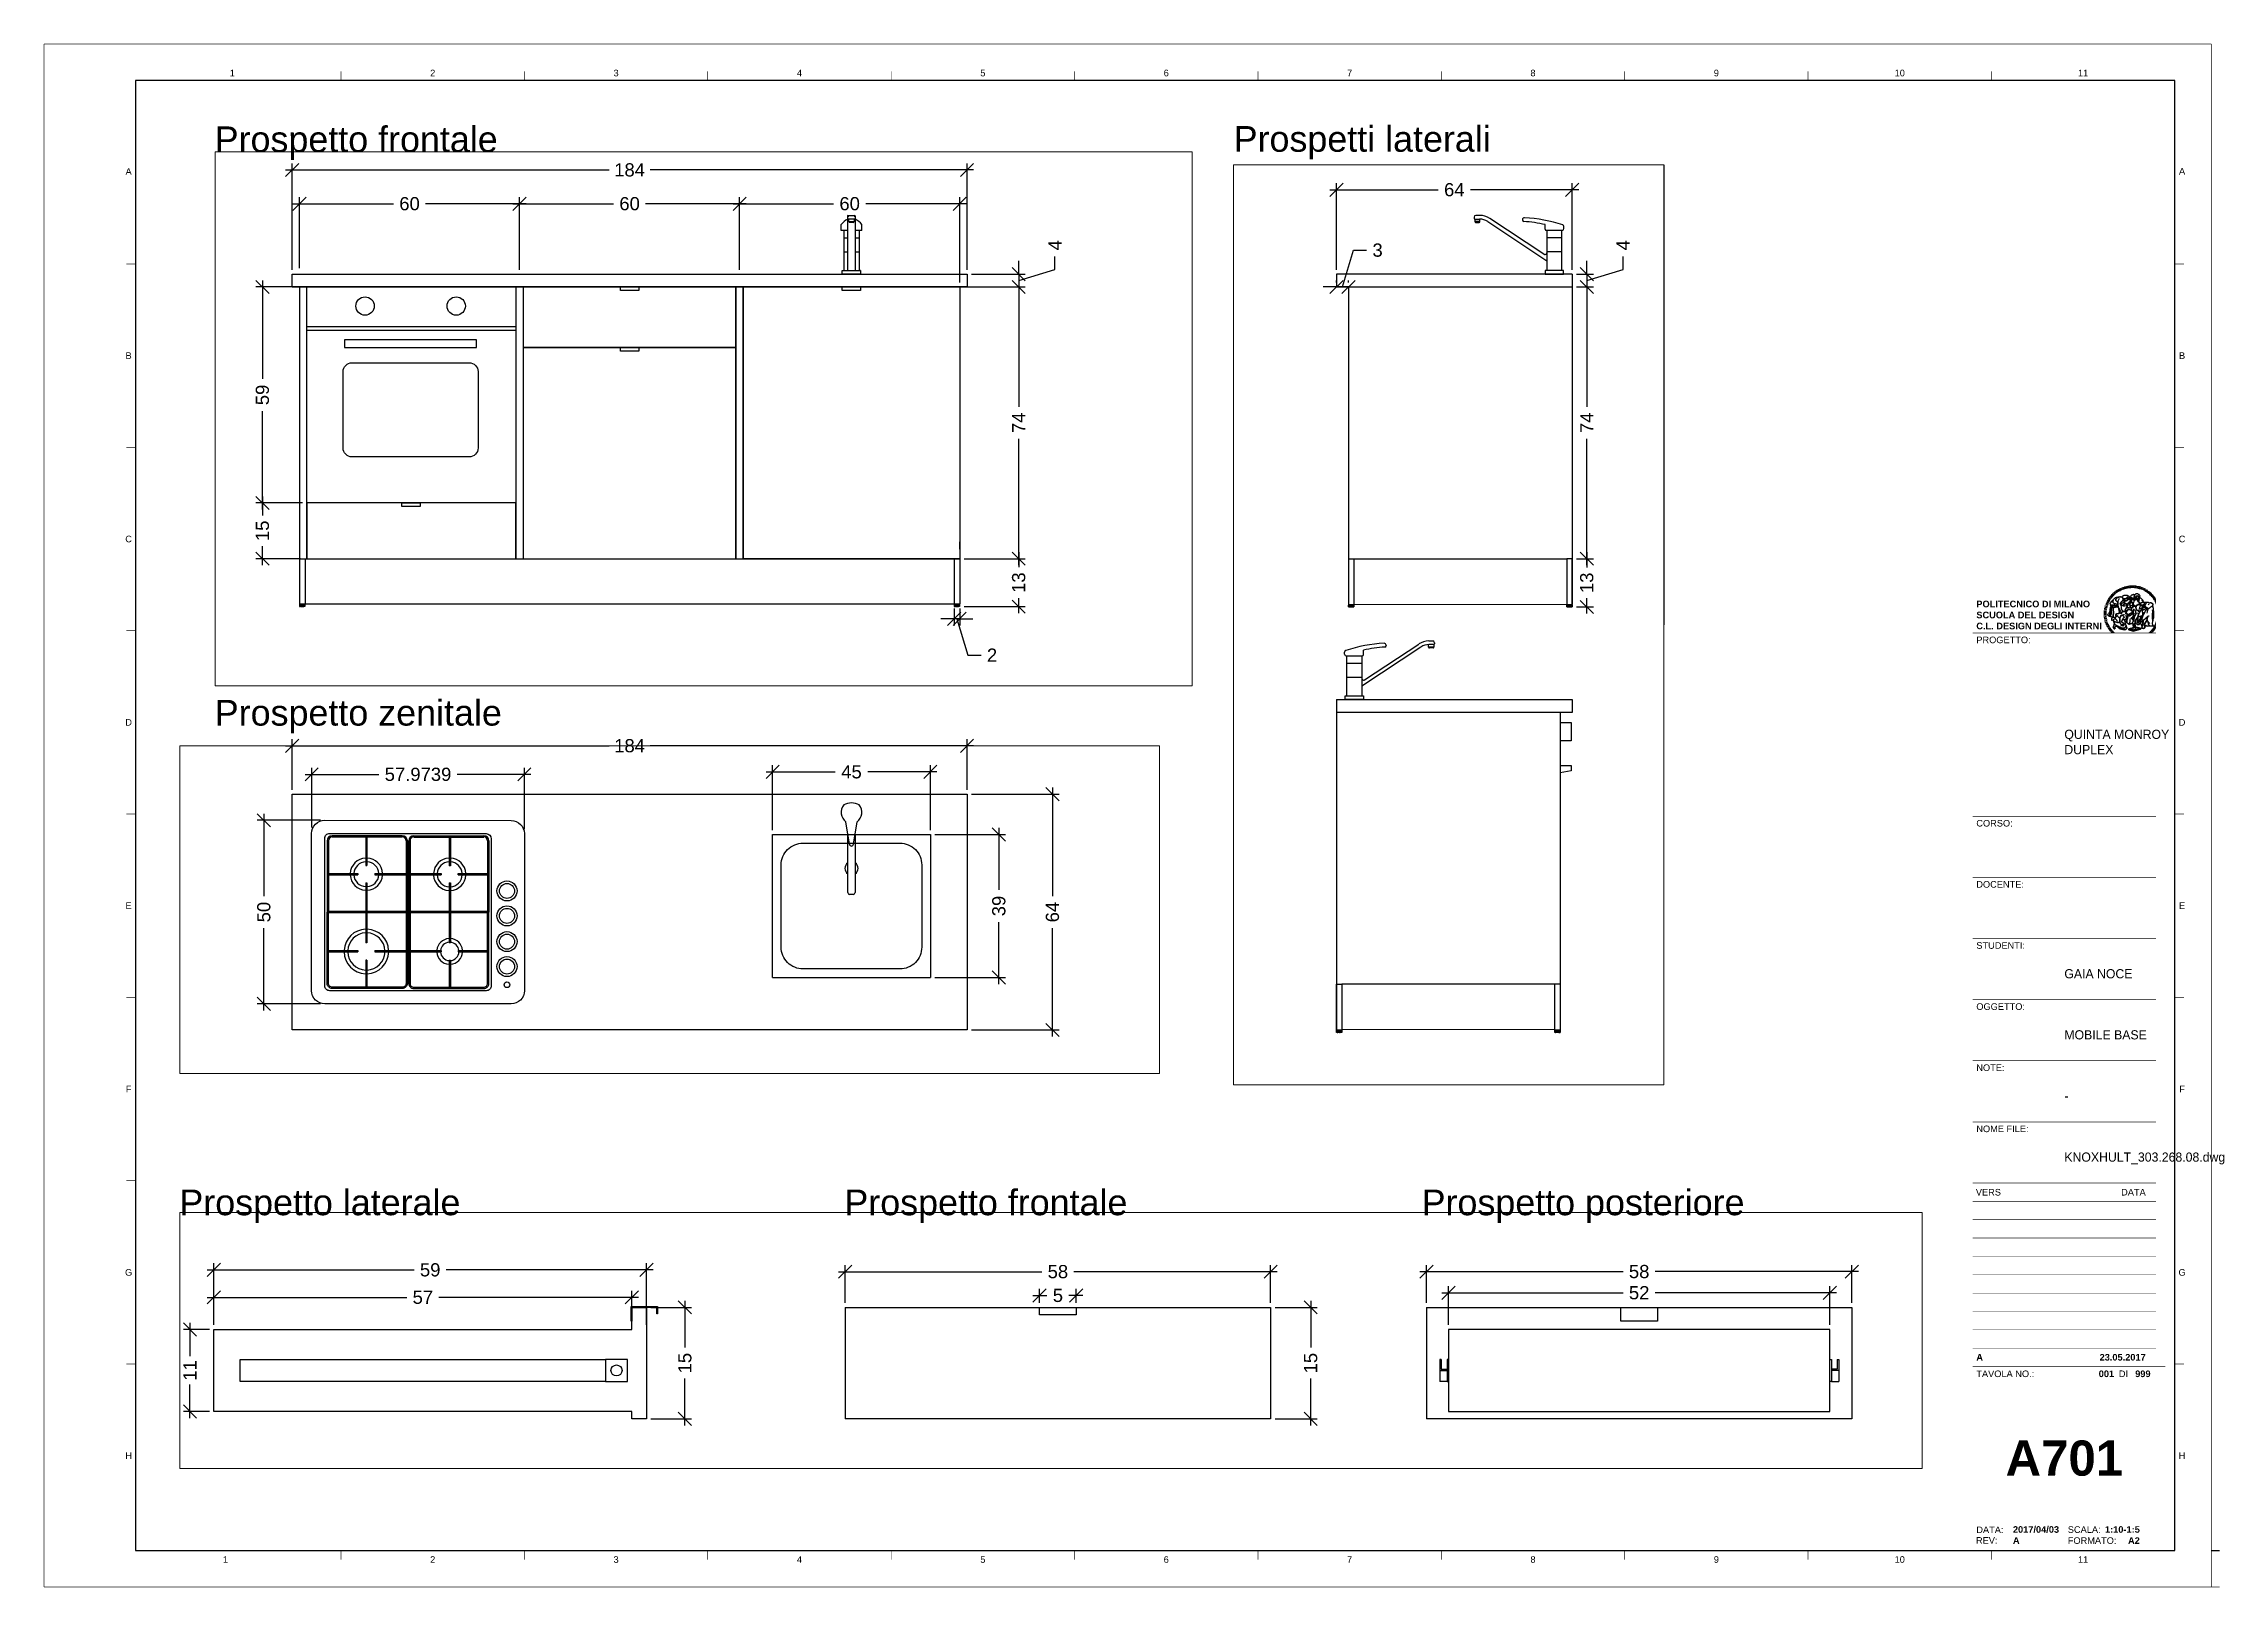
# Paper-space layout 'A701' of a CAD drawing. Header units: millimetres. Extents: x -1 to 594, y -2 to 419.
# The model-space entities are those that its viewports show. They can reach past a viewport. Long polylines and large blocks are cut down to what shows.
import ezdxf
from ezdxf.enums import TextEntityAlignment as Align

# ---------------------------------------------------------------- set-up
doc = ezdxf.new("R2018")
doc.units = ezdxf.units.MM
doc.set_wipeout_variables(frame=1)
for name, color, linetype in [('ante', 6, 'Continuous'), ('cassetti', 150, 'Continuous'), ('elementi incassati', 4, 'Continuous'), ('G-ANNO-LOGO', 3, 'Continuous'), ('G-ANNO-TEXT', 3, 'Continuous'), ('G-ANNO-TTLB', 3, 'Continuous'), ('PDF _Geometria', 7, 'Continuous'), ('supporti', 5, 'Continuous')]:
    doc.layers.add(name, color=color, linetype=linetype)
doc.layers.add('G-ANNO-NPLT', color=210, linetype='Continuous', plot=False)
doc.styles.add('ARIAL', font='arial.ttf')
doc.styles.add('ARIAL-BOLD', font='')
doc.styles.get("Standard").update_dxf_attribs({"font": 'arial.ttf'})
doc.styles.get('ARIAL-BOLD').set_extended_font_data('Arial', bold=True)
doc.dimstyles.new('TICK_36', dxfattribs={"dimtxt": 3.6, "dimasz": 3.6, "dimexe": 1.8, "dimexo": 1.2, "dimgap": 1.8, "dimtad": 0, "dimdec": 0, "dimzin": 0, "dimdsep": 46, "dimtxsty": 'ARIAL', "dimblk": 'OBLIQUE', "dimcen": 1.8, "dimdle": 1.8, "dimclrd": 3, "dimclre": 3, "dimclrt": 256, "dimadec": 0, "dimazin": 0, "dimtfac": 1, "dimtdec": 0, "dimtmove": 1, "dimatfit": 3, "dimldrblk": 'OPEN90', "dimfxl": 1, "dimtfill": 1, "dimtolj": 1, "dimtzin": 0, "dimarcsym": 0})

psp = doc.layouts.new('A701')

# ---------------------------------------------------------------- texts
at = {"layer": 'G-ANNO-TEXT', "style": 'ARIAL'}
for s, p in [('1', (50.58, 411.18)), ('2', (105.23, 411.18)), ('3', (155.23, 411.18)), ('4', (205.23, 411.18)), ('5', (255.23, 411.18)), ('6', (305.23, 411.18)), ('7', (355.23, 411.18)), ('8', (405.23, 411.18)), ('9', (455.23, 411.18)), ('10', (505.23, 411.18)), ('11', (555.23, 411.18)), ('A', (22.31, 384.33)), ('A', (582.21, 384.4)), ('B', (22.31, 334.11)), ('B', (582.21, 334.11)), ('C', (22.31, 284.11)), ('C', (582.21, 284.11)), ('D', (22.31, 234.11)), ('E', (22.31, 184.11)), ('F', (22.31, 134.11)), ('G', (22.31, 84.11)), ('H', (22.31, 34.11)), ('1', (48.72, 5.82)), ('2', (105.23, 5.82)), ('3', (155.23, 5.82)), ('4', (205.23, 5.82)), ('5', (255.23, 5.82)), ('6', (305.23, 5.82)), ('7', (355.23, 5.82)), ('8', (405.23, 5.82)), ('9', (455.23, 5.82)), ('10', (505.23, 5.82)), ('11', (555.23, 5.82))]:
    psp.add_text(s, height=1.8, dxfattribs=at).set_placement(p, align=Align.MIDDLE_CENTER)
at = {"layer": 'G-ANNO-TEXT', "char_height": 7, "attachment_point": 1}
for s, width, insert in [('{\\C256;\\c0;Prospetti laterali}', 164.4602, (323.61, 396.71)), ('{\\C256;\\c0;Prospetto laterale}', 164.4602, (36.15, 106.7)), ('{\\C256;\\c0;Prospetto frontale}', 126.299, (217.47, 106.7)), ('{\\C256;\\c0;Prospetto posteriore}', 126.299, (374.86, 106.7))]:
    psp.add_mtext_dynamic_manual_height_columns(s, width=width, gutter_width=12.5, heights=[0], dxfattribs=dict(at, insert=insert))

msp = doc.modelspace()

# ---------------------------------------------------------------- texts
at = {"insert": (2653.7, 110.93), "char_height": 10, "attachment_point": 1}
msp.add_mtext_dynamic_manual_height_columns('cassetto', width=173.7227, gutter_width=12.5, heights=[0], dxfattribs=at)

# ---------------------------------------------------------------- blocks, each defined once
blk = doc.blocks.new('logoPolimi')
for p, q in [((-1.49, 1.84), (-1.36, 1.68)), ((-1.41, 1.91), (-1.28, 1.74)), ((-1.32, 1.97), (-1.2, 1.8)), ((-1.22, 2.03), (-1.11, 1.85)), ((-1.13, 2.09), (-1.03, 1.9)), ((-1.03, 2.14), (-0.94, 1.95)), ((-0.93, 2.18), (-0.84, 1.99)), ((-0.83, 2.22), (-0.75, 2.03)), ((-0.72, 2.26), (-0.66, 2.06)), ((-0.61, 2.29), (-0.56, 2.09)), ((-0.51, 2.32), (-0.46, 2.11)), ((-0.4, 2.34), (-0.36, 2.13)), ((-0.29, 2.35), (-0.26, 2.14)), ((-0.18, 2.36), (-0.16, 2.15)), ((-0.07, 2.37), (-0.06, 2.16)), ((0.04, 2.37), (0.04, 2.16)), ((0.15, 2.36), (0.14, 2.16)), ((0.26, 2.36), (0.24, 2.15)), ((0.37, 2.34), (0.34, 2.13)), ((0.48, 2.32), (0.44, 2.12)), ((0.59, 2.3), (0.54, 2.09)), ((0.69, 2.27), (0.63, 2.07)), ((0.8, 2.23), (0.73, 2.03)), ((0.9, 2.19), (0.82, 2)), ((1, 2.15), (0.91, 1.96)), ((1.1, 2.1), (1, 1.91)), ((1.2, 2.04), (1.09, 1.86)), ((1.29, 1.99), (1.18, 1.81)), ((1.38, 1.92), (1.26, 1.75)), ((1.47, 1.86), (1.34, 1.69)), ((-2.37, 0.12), (-2.16, 0.11)), ((-2.37, 0.01), (-2.16, 0.01)), ((-2.36, 0.23), (-2.15, 0.21)), ((-2.35, 0.34), (-2.14, 0.31)), ((-2.33, 0.45), (-2.12, 0.41)), ((-2.3, 0.55), (-2.1, 0.51)), ((-2.28, 0.66), (-2.07, 0.6)), ((-2.24, 0.77), (-2.04, 0.7)), ((-2.2, 0.87), (-2.01, 0.79)), ((-2.16, 0.97), (-1.97, 0.89)), ((-2.11, 1.07), (-1.93, 0.98)), ((-2.06, 1.17), (-1.88, 1.07)), ((-2.01, 1.26), (-1.83, 1.15)), ((-1.94, 1.36), (-1.77, 1.24)), ((-1.88, 1.45), (-1.71, 1.32)), ((-1.84, 0.03), (-1.82, 0.35)), ((-1.81, 1.53), (-1.65, 1.4)), ((-1.74, 1.61), (-1.58, 1.47)), ((-1.73, 0.59), (-1.73, 0.59)), ((-1.73, 0.59), (-1.73, 0.59)), ((-1.66, 1.69), (-1.51, 1.54)), ((-1.65, 0.57), (-1.65, 0.57)), ((-1.59, 1.12), (-1.59, 1.12)), ((-1.58, 1.77), (-1.44, 1.61)), ((-1.51, 0.55), (-1.51, 0.55)), ((-1.51, 0.55), (-1.51, 0.55)), ((-1.31, 0.79), (-1.21, 0.75)), ((-1.21, 0.75), (-1.31, 0.79)), ((-1.21, 0.75), (-1.31, 0.79)), ((-1.21, 0.75), (-1.21, 0.75)), ((-1.21, 0.75), (-1.21, 0.75)), ((-1.19, 0.76), (-1.19, 0.76)), ((-1.19, 0.76), (-1.19, 0.76)), ((-1.17, 0.99), (-1.18, 0.99)), ((-1.18, 0.99), (-1.17, 0.99)), ((-1.16, 0.57), (-1.16, 0.57)), ((-1.16, 0.57), (-1.16, 0.57)), ((-1.1, 0.01), (-0.99, 0.06)), ((-0.99, 0.06), (-1.1, 0.01)), ((-0.99, 0.06), (-1.1, 0.01)), ((-0.99, 0.06), (-0.99, 0.06)), ((-0.99, 0.06), (-0.99, 0.06)), ((-0.97, 0.79), (-0.98, 0.79)), ((-0.89, 0.84), (-0.97, 0.79)), ((-0.97, 0.79), (-0.89, 0.84)), ((-0.96, 1.41), (-0.96, 1.41)), ((-0.96, 1.41), (-0.96, 1.41)), ((-0.89, 0.84), (-0.82, 0.87)), ((-0.82, 0.87), (-0.89, 0.84)), ((-0.89, 0.84), (-0.82, 0.87)), ((-0.88, 0.83), (-0.89, 0.84)), ((-0.85, 1.39), (-0.85, 1.39)), ((-0.85, 1.39), (-0.85, 1.39)), ((-0.84, 0.14), (-0.84, 0.14)), ((-0.77, 1.08), (-0.78, 1.08)), ((-0.78, 1.08), (-0.77, 1.08)), ((-0.61, 1.12), (-0.77, 1.08)), ((-0.77, 1.08), (-0.61, 1.12)), ((-0.77, 1.08), (-0.61, 1.12)), ((-0.75, 1.3), (-0.76, 1.29)), ((-0.76, 1.29), (-0.75, 1.3)), ((-0.65, 0.99), (-0.7, 0.96)), ((-0.69, 0.18), (-0.68, 0.18)), ((-0.66, 0.93), (-0.66, 0.93)), ((-0.66, 0.93), (-0.64, 0.93)), ((-0.66, 0.93), (-0.66, 0.93)), ((-0.66, 0.93), (-0.66, 0.93)), ((-0.63, 1.01), (-0.63, 1.01)), ((-0.63, 1.01), (-0.62, 1.01)), ((-0.63, 0.66), (-0.63, 0.66)), ((-0.6, 1.12), (-0.61, 1.12)), ((-0.61, 1.12), (-0.6, 1.12)), ((-0.61, 1.12), (-0.6, 1.12)), ((-0.61, 0.86), (-0.57, 0.85)), ((-0.57, 0.85), (-0.61, 0.86)), ((-0.61, 0.86), (-0.57, 0.85)), ((-0.53, 1.08), (-0.6, 1.12)), ((-0.6, 1.12), (-0.6, 1.11)), ((-0.6, 1.12), (-0.53, 1.08)), ((-0.57, 0.8), (-0.59, 0.8)), ((-0.57, 0.85), (-0.53, 0.84)), ((-0.57, 0.85), (-0.57, 0.85)), ((-0.57, 0.85), (-0.57, 0.85)), ((-0.57, 0.85), (-0.53, 0.84)), ((-0.56, 0.29), (-0.49, 0.48)), ((-0.56, 0.14), (-0.56, 0.29)), ((-0.5, 0.11), (-0.56, 0.14)), ((-0.53, 0.84), (-0.51, 0.84)), ((-0.53, 0.84), (-0.51, 0.84)), ((-0.53, 0.84), (-0.53, 0.84)), ((-0.51, 0.11), (-0.51, 0.11)), ((-0.51, 0.11), (-0.51, 0.11)), ((-0.34, 0.33), (-0.5, 0.11)), ((-0.49, 0.48), (-0.41, 0.55)), ((-0.42, 0.8), (-0.47, 0.79)), ((-0.42, 0.8), (-0.47, 0.79)), ((-0.47, 0.79), (-0.45, 0.76)), ((-0.47, 0.79), (-0.45, 0.76)), ((-0.45, 1.14), (-0.42, 1.11)), ((-0.42, 1.26), (-0.36, 1.22)), ((-0.41, 0.55), (-0.34, 0.49)), ((-0.4, 1.37), (-0.38, 1.38)), ((-0.39, 1.37), (-0.4, 1.37)), ((-0.35, 1.33), (-0.4, 1.37)), ((-0.39, 1.24), (-0.4, 1.23)), ((-0.38, 1.14), (-0.38, 1.14)), ((-0.34, 0.49), (-0.09, 0.48)), ((-0.16, 0.32), (-0.34, 0.33)), ((-0.14, 0.32), (-0.31, 0.34)), ((-0.28, 1.3), (-0.29, 1.3)), ((-0.28, 1.3), (-0.28, 1.3)), ((-0.16, 1.24), (-0.16, 1.25)), ((-0.16, 1.25), (-0.16, 1.25)), ((-0.16, 0.49), (-0.14, 0.64)), ((-0.06, 0.27), (-0.16, 0.32)), ((-0.1, 0.88), (-0.09, 0.87)), ((-0.08, 1.37), (-0.08, 1.38)), ((-0.08, 1.23), (-0.05, 1.21)), ((-0.05, 1.21), (-0.08, 1.23)), ((-0.08, 1.23), (-0.05, 1.21)), ((-0.03, 0.26), (-0.06, 0.27)), ((-0.05, 1.21), (-0.04, 1.21)), ((-0.04, 1.21), (-0.05, 1.21)), ((-0.04, 1.21), (-0.04, 1.21)), ((-0.04, 1.21), (-0.04, 1.21)), ((-0.04, 0.48), (-0.03, 0.26)), ((0.03, 1.15), (0.03, 1.15)), ((0.03, 0.66), (0.03, 0.67)), ((0.07, 0.58), (0.07, 0.57)), ((0.1, 1.18), (0.1, 1.18)), ((0.1, 0.84), (0.1, 0.84)), ((0.13, 1.32), (0.17, 1.19)), ((0.14, 0.71), (0.34, 0.65)), ((0.31, 0.56), (0.17, 0.63)), ((0.27, 1.61), (0.27, 1.61)), ((0.27, 1.61), (0.27, 1.61)), ((0.27, 1.61), (0.27, 1.61)), ((0.29, 1.29), (0.29, 1.29)), ((0.29, 1.29), (0.29, 1.29)), ((0.29, 1.29), (0.29, 1.29)), ((0.29, 1.29), (0.29, 1.29)), ((0.33, 0.49), (0.34, 0.49)), ((0.33, 0.03), (0.35, 0.03)), ((0.33, 0.03), (0.35, 0.03)), ((0.34, 0.65), (0.34, 0.64)), ((0.35, 0.03), (0.57, 0.06)), ((0.35, 0.03), (0.57, 0.06)), ((0.35, 0.03), (0.35, 0.03)), ((0.35, 0.03), (0.35, 0.03)), ((0.38, 1.36), (0.37, 1.35)), ((0.38, 0.34), (0.37, 0.34)), ((0.38, 0.34), (0.38, 0.34)), ((0.43, 0.67), (0.39, 0.64)), ((0.49, 1.05), (0.51, 1.13)), ((0.51, 1.13), (0.49, 1.05)), ((0.49, 1.05), (0.51, 1.13)), ((0.51, 1.31), (0.5, 1.29)), ((0.51, 1.13), (0.52, 1.23)), ((0.52, 1.23), (0.51, 1.23)), ((0.51, 1.23), (0.52, 1.23)), ((0.52, 1.23), (0.51, 1.13)), ((0.51, 1.13), (0.52, 1.23)), ((0.52, 1.24), (0.6, 1.37)), ((0.52, 1.23), (0.6, 1.36)), ((0.6, 1.36), (0.52, 1.23)), ((0.52, 1.23), (0.52, 1.23)), ((0.52, 1.23), (0.52, 1.24)), ((0.52, 1.23), (0.52, 1.23)), ((0.55, 1.07), (0.53, 1.06)), ((0.53, 1.04), (0.53, 1.06)), ((0.53, 1.05), (0.53, 1.04)), ((0.54, 0.3), (0.63, 0.32)), ((0.54, -0.08), (0.61, 0.06)), ((0.61, 0.06), (0.54, -0.08)), ((0.54, -0.08), (0.61, 0.06)), ((0.56, 0.19), (0.59, 0.21)), ((0.57, 1.07), (0.57, 1.07)), ((0.57, 1.07), (0.57, 1.07)), ((0.57, 1.07), (0.57, 1.07)), ((0.57, 1.07), (0.57, 1.07)), ((0.57, 1.07), (0.57, 1.07)), ((0.57, 1.07), (0.57, 1.07)), ((0.57, 1.07), (0.57, 1.07)), ((0.58, 0.3), (0.59, 0.29)), ((0.59, 0.78), (0.59, 0.79)), ((0.59, 0.79), (0.59, 0.79)), ((0.59, 0.79), (0.59, 0.79)), ((0.59, 0.79), (0.59, 0.78)), ((0.61, 0.06), (0.6, 0.07)), ((0.6, 0.07), (0.61, 0.06)), ((0.61, 0.06), (0.61, 0.07)), ((0.62, 0.21), (0.65, 0.22)), ((0.64, 1.37), (0.65, 1.37)), ((0.69, 0.86), (0.68, 0.86)), ((0.68, 0.86), (0.69, 0.86)), ((0.68, 0.76), (0.68, 0.76)), ((0.76, 0.26), (0.76, 0.26)), ((0.82, 0.35), (0.84, 0.36)), ((0.82, 0.35), (0.82, 0.35)), ((0.84, 0.36), (0.84, 0.37)), ((0.85, 0.34), (1.05, 0.35)), ((0.93, 1.05), (0.93, 1.05)), ((0.93, 1.05), (0.93, 1.05)), ((0.93, 1.05), (0.93, 1.04)), ((0.93, 1.05), (0.93, 1.05)), ((0.97, 0.66), (0.96, 0.66)), ((1.01, 0.97), (0.98, 0.96)), ((1.17, 0.96), (1.17, 0.95)), ((1.17, 0.95), (1.17, 0.95)), ((1.34, 0.37), (1.26, 0.04)), ((1.27, 0.37), (1.27, 0.38)), ((1.28, 0.95), (1.28, 0.95)), ((1.37, 0.73), (1.46, 0.81)), ((1.41, 0.4), (1.41, 0.41)), ((1.56, 1.79), (1.42, 1.63)), ((1.64, 1.71), (1.49, 1.56)), ((1.49, 0.9), (1.57, 0.92)), ((1.72, 1.63), (1.56, 1.49)), ((1.67, 0.6), (1.57, 0.53)), ((1.79, 1.55), (1.63, 1.41)), ((1.86, 1.47), (1.7, 1.34)), ((1.93, 1.38), (1.76, 1.26)), ((1.99, 1.29), (1.81, 1.17)), ((2.05, 1.19), (1.87, 1.09)), ((2.1, 1.1), (1.92, 1)), ((2.15, 1), (1.96, 0.91)), ((2.19, 0.9), (2, 0.82)), ((2.23, 0.79), (2.04, 0.72)), ((2.27, 0.69), (2.07, 0.63)), ((2.3, 0.58), (2.09, 0.53)), ((2.32, 0.47), (2.12, 0.43)), ((2.34, 0.37), (2.13, 0.33)), ((2.36, 0.26), (2.15, 0.23)), ((2.37, 0.15), (2.16, 0.13)), ((2.37, 0.04), (2.16, 0.03)), ((-2.37, -0.1), (-2.16, -0.09)), ((-2.36, -0.21), (-2.15, -0.19)), ((-2.35, -0.32), (-2.14, -0.29)), ((-2.33, -0.43), (-2.12, -0.39)), ((-2.31, -0.54), (-2.1, -0.49)), ((-2.28, -0.65), (-2.08, -0.59)), ((-2.25, -0.75), (-2.05, -0.69)), ((-2.21, -0.86), (-2.02, -0.78)), ((-2.17, -0.96), (-1.98, -0.87)), ((-2.12, -1.06), (-1.93, -0.96)), ((-2.07, -1.16), (-1.89, -1.05)), ((-2.04, -0.15), (-1.97, -0.2)), ((-2.01, -1.25), (-1.84, -1.14)), ((-1.95, -1.34), (-1.78, -1.22)), ((-1.89, -1.43), (-1.72, -1.31)), ((-1.82, -1.52), (-1.66, -1.38)), ((-1.75, -1.6), (-1.59, -1.46)), ((-1.67, -1.68), (-1.52, -1.53)), ((-1.58, -0.12), (-1.6, -0.18)), ((-1.6, -0.18), (-1.58, -0.28)), ((-1.57, -0.54), (-1.59, -0.54)), ((-1.59, -0.54), (-1.59, -0.54)), ((-1.59, -1.76), (-1.45, -1.6)), ((-1.56, -0.32), (-1.56, -0.31)), ((-1.56, -0.31), (-1.56, -0.31)), ((-1.53, -0.65), (-1.53, -0.65)), ((-1.53, -0.65), (-1.53, -0.65)), ((-1.51, -1.83), (-1.37, -1.67)), ((-1.48, -0.86), (-1.48, -0.85)), ((-1.42, -0.37), (-1.42, -0.37)), ((-1.42, -1.9), (-1.29, -1.73)), ((-1.38, -0.46), (-1.38, -0.46)), ((-1.33, -1.96), (-1.21, -1.79)), ((-1.31, -0.24), (-1.31, -0.23)), ((-1.31, -0.23), (-1.31, -0.24)), ((-1.23, -0.19), (-1.23, -0.19)), ((-1.23, -0.19), (-1.23, -0.19)), ((-1.23, -0.19), (-1.23, -0.19)), ((-1.23, -0.19), (-1.23, -0.19)), ((-1.01, -0.39), (-1.02, -0.39)), ((-1.02, -0.39), (-1.01, -0.39)), ((-1.02, -0.7), (-1.02, -0.7)), ((-1.02, -0.7), (-1.02, -0.7)), ((-1.02, -0.7), (-1.02, -0.7)), ((-0.79, -0.51), (-0.83, -0.58)), ((-0.83, -0.58), (-0.79, -0.51)), ((-0.83, -0.58), (-0.79, -0.51)), ((-0.78, -1.05), (-0.83, -0.94)), ((-0.83, -0.94), (-0.78, -1.05)), ((-0.83, -0.94), (-0.83, -0.94)), ((-0.83, -0.94), (-0.78, -1.05)), ((-0.82, -1.23), (-0.82, -1.23)), ((-0.82, -1.23), (-0.77, -1.23)), ((-0.77, -1.23), (-0.82, -1.23)), ((-0.82, -1.23), (-0.82, -1.23)), ((-0.77, -1.23), (-0.82, -1.23)), ((-0.75, -0.96), (-0.8, -0.89)), ((-0.8, -0.89), (-0.79, -0.92)), ((-0.79, -0.92), (-0.8, -0.89)), ((-0.8, -0.89), (-0.75, -0.96)), ((-0.79, -0.92), (-0.8, -0.89)), ((-0.8, -0.89), (-0.8, -0.89)), ((-0.8, -0.89), (-0.75, -0.96)), ((-0.79, -0.92), (-0.78, -0.95)), ((-0.78, -0.95), (-0.79, -0.92)), ((-0.78, -0.95), (-0.79, -0.92)), ((-0.77, -0.49), (-0.78, -0.48)), ((-0.78, -0.48), (-0.77, -0.49)), ((-0.78, -0.95), (-0.76, -1)), ((-0.76, -1), (-0.78, -0.95)), ((-0.76, -1), (-0.78, -0.95)), ((-0.71, -0.89), (-0.75, -0.87)), ((-0.75, -0.87), (-0.71, -0.89)), ((-0.75, -0.87), (-0.71, -0.89)), ((-0.72, -1.01), (-0.75, -0.96)), ((-0.75, -0.96), (-0.72, -1.01)), ((-0.75, -0.96), (-0.72, -1.01)), ((-0.64, -0.93), (-0.71, -0.89)), ((-0.71, -0.89), (-0.64, -0.93)), ((-0.71, -0.89), (-0.64, -0.93)), ((-0.66, -0.53), (-0.66, -0.53)), ((-0.66, -0.53), (-0.66, -0.53)), ((-0.66, -0.53), (-0.66, -0.53)), ((-0.39, -0.81), (-0.51, -0.69)), ((-0.51, -1.04), (-0.5, -1.04)), ((-0.48, -0.42), (-0.48, -0.42)), ((-0.48, -0.42), (-0.48, -0.42)), ((-0.48, -0.42), (-0.48, -0.42)), ((-0.41, -0.51), (-0.41, -0.51)), ((-0.38, -0.05), (-0.39, -0.12)), ((-0.39, -0.12), (-0.37, -0.1)), ((-0.35, -0.14), (-0.37, -0.08)), ((-0.37, -0.09), (-0.37, -0.09)), ((-0.33, -0.12), (-0.35, -0.14)), ((-0.32, -0.14), (-0.35, -0.14)), ((-0.35, -0.18), (-0.34, -0.22)), ((-0.34, -0.08), (-0.29, -0.16)), ((-0.34, -0.22), (-0.34, -0.22)), ((-0.27, -0.17), (-0.32, -0.14)), ((-0.25, -0.91), (-0.26, -0.9)), ((-0.26, -1.29), (0.1, -1.2)), ((0.1, -1.2), (-0.26, -1.29)), ((0.08, -1.4), (-0.26, -1.29)), ((-0.26, -1.29), (0.08, -1.4)), ((-0.26, -1.38), (-0.26, -1.29)), ((-0.26, -1.29), (-0.26, -1.29)), ((-0.26, -1.29), (-0.26, -1.38)), ((-0.26, -1.29), (0.08, -1.4)), ((-0.26, -1.29), (-0.26, -1.29)), ((0.08, -1.49), (-0.26, -1.38)), ((-0.26, -1.38), (0.09, -1.49)), ((-0.14, -0.15), (-0.16, -0.13)), ((-0.11, -0.04), (-0.12, -0.05)), ((-0.04, -0.41), (-0.01, -0.44)), ((-0.01, -0.44), (-0.04, -0.41)), ((-0.04, -0.41), (-0.01, -0.44)), ((0.07, -0.84), (0.07, -0.84)), ((0.07, -0.84), (0.07, -0.84)), ((0.1, -1.2), (0.08, -1.32)), ((0.08, -1.32), (0.13, -1.2)), ((0.08, -1.4), (0.72, -1.22)), ((0.72, -1.22), (0.08, -1.4)), ((0.08, -1.4), (0.72, -1.22)), ((0.72, -1.31), (0.08, -1.49)), ((0.08, -1.44), (0.08, -1.4)), ((0.08, -1.4), (0.08, -1.44)), ((0.08, -1.4), (0.08, -1.49)), ((0.08, -1.49), (0.08, -1.44)), ((0.08, -1.44), (0.08, -1.44)), ((0.08, -1.44), (0.08, -1.45)), ((0.08, -1.45), (0.08, -1.46)), ((0.08, -1.46), (0.08, -1.49)), ((0.1, -1.01), (0.09, -0.86)), ((0.1, -1.01), (0.09, -0.86)), ((0.09, -1.49), (0.72, -1.31)), ((0.1, -1.2), (0.12, -1.04)), ((0.12, -1.04), (0.1, -1.2)), ((0.13, -1.2), (0.1, -1.2)), ((0.1, -1.2), (0.13, -1.2)), ((0.13, -1.2), (0.1, -1.2)), ((0.1, -1.2), (0.1, -1.2)), ((0.11, -0.44), (0.11, -0.44)), ((0.11, -0.44), (0.11, -0.44)), ((0.12, -0.21), (0.12, -0.21)), ((0.12, -0.21), (0.12, -0.21)), ((0.12, -0.21), (0.12, -0.21)), ((0.12, -0.21), (0.12, -0.21)), ((0.12, -0.21), (0.12, -0.21)), ((0.12, -0.21), (0.12, -0.21)), ((0.12, -0.21), (0.12, -0.21)), ((0.12, -0.21), (0.12, -0.21)), ((0.12, -0.21), (0.12, -0.21)), ((0.12, -0.21), (0.12, -0.21)), ((0.12, -0.21), (0.12, -0.21)), ((0.12, -0.21), (0.12, -0.21)), ((0.12, -0.21), (0.12, -0.21)), ((0.12, -0.56), (0.14, -0.53)), ((0.14, -0.53), (0.12, -0.56)), ((0.12, -0.56), (0.14, -0.53)), ((0.12, -1.04), (0.12, -1.04)), ((0.12, -1.04), (0.12, -1.04)), ((0.12, -1.04), (0.12, -1.04)), ((0.21, -0.99), (0.13, -1.2)), ((0.13, -1.2), (0.21, -0.99)), ((0.36, -1.14), (0.13, -1.2)), ((0.13, -1.2), (0.26, -1.17)), ((0.14, -0.53), (0.16, -0.49)), ((0.16, -0.49), (0.14, -0.53)), ((0.14, -0.53), (0.16, -0.49)), ((0.16, -0.49), (0.16, -0.49)), ((0.16, -0.49), (0.16, -0.49)), ((0.28, -1.19), (0.21, -0.99)), ((0.21, -0.99), (0.31, -1.27)), ((0.24, -0.17), (0.24, -0.16)), ((0.24, -0.16), (0.24, -0.17)), ((0.25, -0.84), (0.25, -0.88)), ((0.25, -0.88), (0.25, -0.84)), ((0.25, -0.88), (0.25, -0.84)), ((0.25, -0.88), (0.29, -1.17)), ((0.26, -0.88), (0.25, -0.88)), ((0.31, -1.27), (0.25, -0.88)), ((0.26, -1.17), (0.28, -1.16)), ((0.28, -1.16), (0.36, -1.14)), ((0.29, -1.17), (0.28, -1.19)), ((0.36, -1.14), (0.72, -1.22)), ((0.72, -1.22), (0.36, -1.14)), ((0.49, -0.31), (0.49, -0.31)), ((0.49, -0.31), (0.49, -0.31)), ((0.5, -0.27), (0.5, -0.27)), ((0.51, -0.27), (0.51, -0.27)), ((0.72, -0.81), (0.75, -0.89)), ((0.72, -1.22), (0.72, -1.31)), ((0.72, -1.31), (0.72, -1.22)), ((0.74, -0.23), (0.74, -0.23)), ((0.74, -0.23), (0.75, -0.24)), ((0.75, -0.23), (0.75, -0.23)), ((0.86, -0.25), (0.82, -0.34)), ((0.87, -0.22), (0.86, -0.23)), ((0.87, -0.22), (0.86, -0.25)), ((0.96, -0.58), (0.96, -0.57)), ((1.05, -1.05), (1.04, -1.05)), ((1.28, -2), (1.17, -1.82)), ((1.37, -1.93), (1.25, -1.76)), ((1.31, -0.27), (1.3, -0.26)), ((1.3, -0.26), (1.3, -0.26)), ((1.3, -0.26), (1.3, -0.26)), ((1.3, -0.26), (1.31, -0.27)), ((1.3, -0.26), (1.3, -0.26)), ((1.46, -1.87), (1.33, -1.7)), ((1.54, -1.8), (1.41, -1.64)), ((1.63, -1.72), (1.48, -1.57)), ((1.71, -1.65), (1.55, -1.5)), ((1.78, -1.57), (1.62, -1.43)), ((1.85, -1.48), (1.69, -1.35)), ((1.92, -1.39), (1.75, -1.27)), ((1.98, -1.3), (1.81, -1.19)), ((2.04, -1.21), (1.86, -1.1)), ((2.09, -1.11), (1.91, -1.01)), ((2.14, -1.01), (1.95, -0.92)), ((2.19, -0.91), (1.99, -0.83)), ((2.23, -0.81), (2.03, -0.74)), ((2.26, -0.7), (2.06, -0.64)), ((2.29, -0.6), (2.09, -0.55)), ((2.32, -0.49), (2.11, -0.45)), ((2.34, -0.38), (2.13, -0.35)), ((2.35, -0.27), (2.15, -0.25)), ((2.37, -0.08), (2.16, -0.07)), ((2.36, -0.16), (2.16, -0.15)), ((-1.24, -2.02), (-1.13, -1.84)), ((-1.14, -2.08), (-1.04, -1.89)), ((-1.04, -2.13), (-0.95, -1.94)), ((-0.94, -2.18), (-0.86, -1.98)), ((-0.84, -2.22), (-0.77, -2.02)), ((-0.74, -2.25), (-0.67, -2.05)), ((-0.63, -2.29), (-0.57, -2.08)), ((-0.52, -2.31), (-0.48, -2.11)), ((-0.42, -2.33), (-0.38, -2.13)), ((-0.31, -2.35), (-0.28, -2.14)), ((-0.2, -2.36), (-0.18, -2.15)), ((-0.09, -2.37), (-0.08, -2.16)), ((0.03, -2.37), (0.02, -2.16)), ((0.14, -2.37), (0.12, -2.16)), ((0.25, -2.36), (0.22, -2.15)), ((0.35, -2.34), (0.32, -2.14)), ((0.46, -2.32), (0.42, -2.12)), ((0.57, -2.3), (0.52, -2.1)), ((0.68, -2.27), (0.62, -2.07)), ((0.78, -2.24), (0.71, -2.04)), ((0.89, -2.2), (0.81, -2)), ((0.99, -2.15), (0.9, -1.96)), ((1.09, -2.11), (0.99, -1.92)), ((1.19, -2.05), (1.08, -1.87))]:
    blk.add_line(p, q)
for points in [[(-1.9, 0.12), (-1.94, 0.02), (-2.05, -0.09), (-2.05, -0.09)], [(-1.86, 0.38), (-1.86, 0.38), (-1.87, 0.19), (-1.9, 0.12)], [(-1.76, 0.6), (-1.76, 0.6), (-1.84, 0.57), (-1.86, 0.38)], [(-1.86, -0.04), (-1.84, 0.02), (-1.84, 0.03), (-1.84, 0.03)], [(-1.82, 0.78), (-1.83, 0.8), (-1.85, 0.86), (-1.83, 0.88)], [(-1.82, 0.78), (-1.83, 0.8), (-1.85, 0.86), (-1.83, 0.88)], [(-1.83, 0.88), (-1.81, 0.9), (-1.76, 0.96), (-1.76, 0.96)], [(-1.83, 0.88), (-1.81, 0.9), (-1.76, 0.96), (-1.76, 0.96)], [(-1.76, 0.6), (-1.83, 0.7), (-1.78, 0.74), (-1.78, 0.74)], [(-1.78, 0.74), (-1.79, 0.74), (-1.83, 0.7), (-1.76, 0.6)], [(-1.78, 0.74), (-1.8, 0.76), (-1.81, 0.78), (-1.82, 0.78)], [(-1.78, 0.74), (-1.8, 0.76), (-1.81, 0.78), (-1.82, 0.78)], [(-1.82, 0.35), (-1.81, 0.5), (-1.73, 0.59), (-1.73, 0.59)], [(-1.82, -0.19), (-1.73, -0.07), (-1.75, 0.14), (-1.75, 0.3)], [(-1.75, 0.33), (-1.75, 0.17), (-1.73, -0.05), (-1.8, -0.17)], [(-1.78, 0.74), (-1.75, 0.72), (-1.72, 0.69), (-1.68, 0.7)], [(-1.68, 0.7), (-1.72, 0.69), (-1.75, 0.72), (-1.78, 0.74)], [(-1.68, 0.7), (-1.72, 0.69), (-1.75, 0.72), (-1.78, 0.74)], [(-1.78, 0.74), (-1.78, 0.74), (-1.78, 0.74), (-1.78, 0.74)], [(-1.76, 0.96), (-1.68, 1.1), (-1.59, 1.12), (-1.59, 1.12)], [(-1.76, 0.96), (-1.68, 1.1), (-1.6, 1.12), (-1.6, 1.12)], [(-1.73, 0.59), (-1.74, 0.59), (-1.75, 0.6), (-1.76, 0.6)], [(-1.73, 0.59), (-1.74, 0.59), (-1.75, 0.6), (-1.76, 0.6)], [(-1.75, 0.3), (-1.76, 0.47), (-1.65, 0.57), (-1.65, 0.57)], [(-1.65, 0.57), (-1.65, 0.57), (-1.76, 0.5), (-1.75, 0.33)], [(-1.65, 0.57), (-1.68, 0.58), (-1.7, 0.58), (-1.73, 0.59)], [(-1.65, 0.57), (-1.68, 0.58), (-1.7, 0.58), (-1.73, 0.59)], [(-1.5, 0.71), (-1.53, 0.74), (-1.61, 0.71), (-1.68, 0.7)], [(-1.68, 0.7), (-1.61, 0.71), (-1.53, 0.73), (-1.5, 0.71)], [(-1.5, 0.71), (-1.53, 0.73), (-1.61, 0.71), (-1.68, 0.7)], [(-1.51, 0.55), (-1.56, 0.56), (-1.61, 0.56), (-1.65, 0.57)], [(-1.65, 0.57), (-1.61, 0.56), (-1.56, 0.56), (-1.51, 0.55)], [(-1.51, 0.55), (-1.56, 0.56), (-1.61, 0.56), (-1.65, 0.57)], [(-1.59, 1.12), (-1.6, 1.06), (-1.61, 0.99), (-1.61, 0.97)], [(-1.61, 0.97), (-1.61, 0.99), (-1.6, 1.06), (-1.59, 1.12)], [(-1.61, 0.97), (-1.61, 0.99), (-1.6, 1.06), (-1.59, 1.12)], [(-1.61, 0.97), (-1.61, 0.95), (-1.56, 0.88), (-1.54, 0.87)], [(-1.54, 0.87), (-1.56, 0.88), (-1.61, 0.95), (-1.61, 0.97)], [(-1.54, 0.87), (-1.56, 0.88), (-1.61, 0.96), (-1.61, 0.97)], [(-1.59, 1.12), (-1.59, 1.13), (-1.59, 1.15), (-1.58, 1.16)], [(-1.59, 1.12), (-1.59, 1.13), (-1.59, 1.15), (-1.58, 1.16)], [(-1.58, 1.16), (-1.57, 1.21), (-1.52, 1.23), (-1.49, 1.25)], [(-1.58, 1.16), (-1.57, 1.21), (-1.52, 1.23), (-1.49, 1.25)], [(-1.58, 0.36), (-1.58, 0.48), (-1.51, 0.55), (-1.51, 0.55)], [(-1.51, 0.55), (-1.51, 0.55), (-1.58, 0.48), (-1.58, 0.36)], [(-1.51, 0.55), (-1.51, 0.55), (-1.58, 0.48), (-1.58, 0.36)], [(-1.55, 0.04), (-1.55, 0.08), (-1.58, 0.25), (-1.58, 0.36)], [(-1.58, 0.36), (-1.58, 0.25), (-1.55, 0.08), (-1.55, 0.04)], [(-1.58, 0.36), (-1.58, 0.25), (-1.55, 0.08), (-1.55, 0.04)], [(-1.58, -0.12), (-1.57, -0.06), (-1.55, 0.02), (-1.55, 0.04)], [(-1.55, 0.04), (-1.55, 0.02), (-1.57, -0.06), (-1.58, -0.12)], [(-1.55, 0.04), (-1.55, 0.02), (-1.56, -0.04), (-1.57, -0.1)], [(-1.54, 0.87), (-1.52, 0.85), (-1.47, 0.83), (-1.44, 0.83)], [(-1.44, 0.83), (-1.47, 0.83), (-1.52, 0.85), (-1.54, 0.87)], [(-1.45, 0.83), (-1.47, 0.83), (-1.52, 0.85), (-1.54, 0.87)], [(-1.51, 0.55), (-1.33, 0.54), (-1.16, 0.57), (-1.16, 0.57)], [(-1.16, 0.57), (-1.16, 0.57), (-1.33, 0.54), (-1.51, 0.55)], [(-1.16, 0.57), (-1.16, 0.57), (-1.33, 0.54), (-1.51, 0.55)], [(-1.5, 0.71), (-1.46, 0.68), (-1.4, 0.62), (-1.33, 0.66)], [(-1.33, 0.66), (-1.4, 0.62), (-1.46, 0.68), (-1.5, 0.71)], [(-1.33, 0.66), (-1.4, 0.62), (-1.46, 0.68), (-1.5, 0.71)], [(-1.49, 1.25), (-1.46, 1.26), (-1.42, 1.33), (-1.39, 1.36)], [(-1.49, 1.25), (-1.46, 1.27), (-1.43, 1.34), (-1.39, 1.36)], [(-1.31, 0.79), (-1.33, 0.79), (-1.42, 0.83), (-1.45, 0.83)], [(-1.44, 0.83), (-1.42, 0.83), (-1.33, 0.79), (-1.31, 0.79)], [(-1.31, 0.79), (-1.33, 0.79), (-1.42, 0.83), (-1.44, 0.83)], [(-1.35, 1.1), (-1.4, 1.17), (-1.36, 1.23), (-1.29, 1.31)], [(-1.29, 1.31), (-1.36, 1.23), (-1.4, 1.17), (-1.35, 1.1)], [(-1.35, 1.1), (-1.4, 1.17), (-1.36, 1.23), (-1.29, 1.31)], [(-1.39, 1.36), (-1.35, 1.38), (-1.26, 1.4), (-1.19, 1.41)], [(-1.39, 1.36), (-1.35, 1.38), (-1.26, 1.4), (-1.19, 1.41)], [(-1.18, 0.99), (-1.24, 0.97), (-1.3, 1.03), (-1.35, 1.1)], [(-1.35, 1.1), (-1.3, 1.03), (-1.24, 0.97), (-1.18, 0.99)], [(-1.18, 1), (-1.24, 0.97), (-1.3, 1.03), (-1.35, 1.1)], [(-1.33, 0.66), (-1.28, 0.7), (-1.23, 0.73), (-1.21, 0.75)], [(-1.21, 0.75), (-1.23, 0.73), (-1.28, 0.7), (-1.33, 0.66)], [(-1.21, 0.75), (-1.23, 0.73), (-1.28, 0.7), (-1.33, 0.66)], [(-1.29, 1.31), (-1.22, 1.39), (-1.01, 1.41), (-0.96, 1.41)], [(-0.96, 1.41), (-1.01, 1.41), (-1.22, 1.39), (-1.29, 1.31)], [(-1.29, 1.31), (-1.22, 1.39), (-1.01, 1.41), (-0.96, 1.41)], [(-1.24, -0.02), (-1.21, -0.01), (-1.1, 0.01), (-1.1, 0.01)], [(-1.1, 0.01), (-1.1, 0.01), (-1.21, -0.01), (-1.24, -0.02)], [(-1.1, 0.01), (-1.1, 0.01), (-1.21, -0.01), (-1.24, -0.02)], [(-1.21, 0.75), (-1.2, 0.75), (-1.19, 0.76), (-1.19, 0.76)], [(-1.19, 0.76), (-1.19, 0.76), (-1.2, 0.75), (-1.21, 0.75)], [(-1.19, 0.76), (-1.19, 0.76), (-1.2, 0.76), (-1.21, 0.75)], [(-1.19, 1.41), (-1.11, 1.43), (-0.97, 1.41), (-0.97, 1.41)], [(-1.19, 1.41), (-1.12, 1.43), (-0.98, 1.41), (-0.98, 1.41)], [(-1.19, 0.76), (-1.19, 0.77), (-1.18, 0.78), (-1.18, 0.79)], [(-1.18, 0.79), (-1.18, 0.78), (-1.19, 0.77), (-1.19, 0.76)], [(-1.19, 0.76), (-1.19, 0.77), (-1.19, 0.78), (-1.18, 0.79)], [(-1.18, 0.68), (-1.18, 0.68), (-1.19, 0.71), (-1.19, 0.76)], [(-1.19, 0.76), (-1.19, 0.71), (-1.18, 0.68), (-1.18, 0.68)], [(-1.18, 0.68), (-1.18, 0.68), (-1.19, 0.71), (-1.19, 0.76)], [(-1.18, 0.97), (-1.18, 0.97), (-1.18, 0.98), (-1.17, 0.99)], [(-1.17, 0.99), (-1.18, 0.98), (-1.18, 0.97), (-1.18, 0.97)], [(-1.18, 0.97), (-1.18, 0.97), (-1.18, 0.98), (-1.17, 0.99)], [(-1.18, 0.79), (-1.17, 0.86), (-1.18, 0.95), (-1.18, 0.97)], [(-1.18, 0.97), (-1.18, 0.95), (-1.17, 0.86), (-1.18, 0.79)], [(-1.18, 0.79), (-1.17, 0.86), (-1.18, 0.95), (-1.18, 0.97)], [(-1.16, 0.57), (-1.17, 0.6), (-1.18, 0.64), (-1.18, 0.68)], [(-1.18, 0.68), (-1.18, 0.64), (-1.17, 0.6), (-1.16, 0.57)], [(-1.16, 0.57), (-1.17, 0.6), (-1.18, 0.64), (-1.18, 0.68)], [(-1.17, 0.99), (-1.17, 1.03), (-1.16, 1.09), (-1.14, 1.13)], [(-1.09, 0.42), (-1.1, 0.44), (-1.14, 0.48), (-1.16, 0.57)], [(-1.16, 0.57), (-1.14, 0.48), (-1.1, 0.44), (-1.09, 0.42)], [(-1.09, 0.42), (-1.1, 0.44), (-1.14, 0.48), (-1.16, 0.57)], [(-1.14, 1.13), (-1.12, 1.18), (-1.05, 1.31), (-1.05, 1.31)], [(-1.12, 0.46), (-1.12, 0.46), (-1.13, 0.38), (-1.11, 0.26)], [(-1.11, 0.26), (-1.08, 0.14), (-1.05, 0.03), (-1.05, 0.03)], [(-1.02, 0.32), (-1.02, 0.32), (-1.08, 0.4), (-1.09, 0.42)], [(-1.09, 0.42), (-1.08, 0.4), (-1.02, 0.32), (-1.02, 0.32)], [(-1.02, 0.32), (-1.02, 0.32), (-1.08, 0.4), (-1.09, 0.42)], [(-0.98, 0.2), (-0.98, 0.21), (-1.02, 0.32), (-1.02, 0.32)], [(-1.02, 0.32), (-1.02, 0.32), (-0.98, 0.21), (-0.98, 0.2)], [(-0.98, 0.2), (-0.98, 0.21), (-1.02, 0.32), (-1.02, 0.32)], [(-1.01, 0.12), (-1, 0.16), (-0.98, 0.19), (-0.98, 0.2)], [(-0.98, 0.2), (-0.98, 0.19), (-1, 0.16), (-1.01, 0.12)], [(-1.01, 0.12), (-1, 0.16), (-0.98, 0.19), (-0.98, 0.2)], [(-0.99, 0.06), (-1, 0.07), (-1.01, 0.1), (-1.01, 0.12)], [(-1.01, 0.12), (-1.01, 0.1), (-1, 0.07), (-0.99, 0.06)], [(-0.99, 0.06), (-1, 0.07), (-1.01, 0.1), (-1.01, 0.12)], [(-0.99, 0.06), (-0.99, 0.06), (-0.99, 0.06), (-0.98, 0.05)], [(-0.98, 0.05), (-0.99, 0.06), (-0.99, 0.06), (-0.99, 0.06)], [(-0.99, 0.05), (-0.99, 0.06), (-0.99, 0.06), (-0.99, 0.06)], [(-0.95, 0.02), (-0.96, 0.03), (-0.97, 0.04), (-0.99, 0.05)], [(-0.98, 1.41), (-0.98, 1.41), (-0.97, 1.41), (-0.96, 1.41)], [(-0.98, 0.81), (-0.94, 0.85), (-0.92, 0.93), (-0.91, 0.97)], [(-0.91, 0.97), (-0.92, 0.93), (-0.94, 0.85), (-0.98, 0.81)], [(-0.91, 0.97), (-0.92, 0.93), (-0.94, 0.85), (-0.98, 0.81)], [(-0.98, 0.79), (-0.98, 0.81), (-0.98, 0.81), (-0.98, 0.81)], [(-0.98, 0.81), (-0.98, 0.81), (-0.98, 0.81), (-0.98, 0.79)], [(-0.98, 0.81), (-0.98, 0.81), (-0.98, 0.81), (-0.98, 0.79)], [(-0.98, 0.79), (-0.98, 0.79), (-0.98, 0.78), (-0.97, 0.77)], [(-0.98, 0.79), (-0.98, 0.79), (-0.98, 0.78), (-0.97, 0.77)], [(-0.98, 0.05), (-0.97, 0.04), (-0.96, 0.03), (-0.95, 0.02)], [(-0.95, 0.02), (-0.96, 0.03), (-0.97, 0.04), (-0.98, 0.05)], [(-0.97, 1.41), (-0.97, 1.41), (-0.97, 1.41), (-0.96, 1.41)], [(-0.97, 0.77), (-0.96, 0.74), (-0.91, 0.64), (-0.91, 0.57)], [(-0.97, 0.77), (-0.96, 0.74), (-0.91, 0.64), (-0.91, 0.57)], [(-0.96, 1.41), (-0.94, 1.41), (-0.9, 1.41), (-0.85, 1.39)], [(-0.96, 1.41), (-0.94, 1.41), (-0.9, 1.41), (-0.85, 1.39)], [(-0.95, 0.02), (-0.94, 0.01), (-0.92, 0.01), (-0.9, 0.01)], [(-0.9, 0.01), (-0.92, 0.01), (-0.94, 0.01), (-0.95, 0.02)], [(-0.91, 0.01), (-0.92, 0.01), (-0.94, 0.01), (-0.95, 0.02)], [(-0.91, 0.97), (-0.89, 1), (-0.87, 1.01), (-0.84, 1.02)], [(-0.84, 1.02), (-0.87, 1.01), (-0.89, 1), (-0.91, 0.97)], [(-0.84, 1.02), (-0.87, 1.01), (-0.89, 1.01), (-0.91, 0.97)], [(-0.91, 0.57), (-0.91, 0.5), (-0.9, 0.43), (-0.88, 0.37)], [(-0.91, 0.57), (-0.91, 0.5), (-0.9, 0.43), (-0.88, 0.37)], [(-0.87, 0.03), (-0.87, 0.03), (-0.89, 0.01), (-0.91, 0.01)], [(-0.9, 0.01), (-0.89, 0.01), (-0.87, 0.03), (-0.87, 0.03)], [(-0.87, 0.03), (-0.87, 0.03), (-0.89, 0.01), (-0.9, 0.01)], [(-0.88, 0.84), (-0.88, 0.84), (-0.89, 0.79), (-0.88, 0.77)], [(-0.88, 0.77), (-0.89, 0.79), (-0.88, 0.83), (-0.88, 0.83)], [(-0.74, 0.66), (-0.85, 0.67), (-0.88, 0.77), (-0.88, 0.77)], [(-0.88, 0.77), (-0.88, 0.77), (-0.85, 0.67), (-0.74, 0.66)], [(-0.88, 0.37), (-0.86, 0.32), (-0.83, 0.25), (-0.82, 0.25)], [(-0.88, 0.37), (-0.86, 0.32), (-0.83, 0.25), (-0.82, 0.25)], [(-0.87, 0.03), (-0.86, 0.03), (-0.86, 0.05), (-0.86, 0.06)], [(-0.86, 0.06), (-0.86, 0.05), (-0.86, 0.03), (-0.87, 0.03)], [(-0.86, 0.06), (-0.86, 0.05), (-0.86, 0.03), (-0.87, 0.03)], [(-0.85, 1.39), (-0.86, 1.42), (-0.8, 1.45), (-0.8, 1.46)], [(-0.85, 1.39), (-0.86, 1.42), (-0.83, 1.44), (-0.82, 1.45)], [(-0.86, 0.06), (-0.86, 0.07), (-0.86, 0.1), (-0.85, 0.11)], [(-0.85, 0.11), (-0.86, 0.1), (-0.86, 0.07), (-0.86, 0.06)], [(-0.85, 0.11), (-0.86, 0.1), (-0.86, 0.07), (-0.86, 0.06)], [(-0.81, 1.36), (-0.83, 1.37), (-0.84, 1.38), (-0.85, 1.39)], [(-0.85, 1.39), (-0.84, 1.38), (-0.83, 1.37), (-0.81, 1.36)], [(-0.85, 1.39), (-0.84, 1.38), (-0.83, 1.37), (-0.81, 1.36)], [(-0.85, 0.11), (-0.85, 0.12), (-0.84, 0.14), (-0.84, 0.14)], [(-0.84, 0.14), (-0.84, 0.14), (-0.85, 0.12), (-0.85, 0.11)], [(-0.84, 0.14), (-0.84, 0.14), (-0.85, 0.12), (-0.85, 0.11)], [(-0.84, 1.02), (-0.83, 1.03), (-0.81, 1.05), (-0.78, 1.08)], [(-0.78, 1.08), (-0.81, 1.05), (-0.83, 1.03), (-0.84, 1.02)], [(-0.78, 1.08), (-0.81, 1.05), (-0.83, 1.03), (-0.84, 1.02)], [(-0.84, 0.14), (-0.83, 0.15), (-0.81, 0.16), (-0.81, 0.16)], [(-0.81, 0.16), (-0.81, 0.16), (-0.83, 0.15), (-0.84, 0.14)], [(-0.81, 0.16), (-0.81, 0.16), (-0.84, 0.15), (-0.84, 0.14)], [(-0.84, 0.15), (-0.84, 0.15), (-0.84, 0.15), (-0.84, 0.14)], [(-0.84, 0.14), (-0.84, 0.14), (-0.84, 0.14), (-0.84, 0.14)], [(-0.84, 0.14), (-0.84, 0.14), (-0.84, 0.14), (-0.84, 0.14)], [(-0.84, 0.14), (-0.84, 0.14), (-0.84, 0.14), (-0.84, 0.14)], [(-0.82, 1.45), (-0.82, 1.45), (-0.8, 1.45), (-0.8, 1.45)], [(-0.82, 0.87), (-0.82, 0.87), (-0.72, 0.91), (-0.66, 0.93)], [(-0.66, 0.93), (-0.72, 0.91), (-0.82, 0.87), (-0.82, 0.87)], [(-0.82, 0.87), (-0.82, 0.87), (-0.72, 0.91), (-0.66, 0.93)], [(-0.82, 0.25), (-0.8, 0.25), (-0.77, 0.24), (-0.77, 0.23)], [(-0.82, 0.25), (-0.8, 0.25), (-0.78, 0.24), (-0.77, 0.23)], [(-0.76, 1.29), (-0.77, 1.32), (-0.79, 1.34), (-0.81, 1.36)], [(-0.81, 1.36), (-0.79, 1.34), (-0.77, 1.32), (-0.76, 1.29)], [(-0.81, 1.36), (-0.79, 1.34), (-0.77, 1.32), (-0.76, 1.3)], [(-0.81, 0.16), (-0.8, 0.17), (-0.8, 0.17), (-0.79, 0.18)], [(-0.79, 0.18), (-0.8, 0.17), (-0.8, 0.17), (-0.81, 0.16)], [(-0.79, 0.18), (-0.8, 0.17), (-0.8, 0.17), (-0.81, 0.16)], [(-0.8, 1.46), (-0.8, 1.49), (-0.69, 1.51), (-0.69, 1.51)], [(-0.8, 1.46), (-0.8, 1.49), (-0.75, 1.49), (-0.75, 1.49)], [(-0.8, 1.45), (-0.8, 1.45), (-0.8, 1.46), (-0.8, 1.46)], [(-0.79, 0.18), (-0.78, 0.18), (-0.77, 0.16), (-0.77, 0.16)], [(-0.77, 0.16), (-0.77, 0.16), (-0.78, 0.18), (-0.79, 0.18)], [(-0.77, 0.16), (-0.77, 0.16), (-0.78, 0.18), (-0.79, 0.18)], [(-0.78, 1.08), (-0.77, 1.1), (-0.76, 1.13), (-0.75, 1.16)], [(-0.75, 1.16), (-0.76, 1.13), (-0.77, 1.1), (-0.78, 1.08)], [(-0.75, 1.16), (-0.76, 1.13), (-0.77, 1.1), (-0.78, 1.08)], [(-0.77, 0.23), (-0.76, 0.22), (-0.72, 0.2), (-0.71, 0.2)], [(-0.77, 0.23), (-0.76, 0.22), (-0.72, 0.2), (-0.71, 0.2)], [(-0.77, 0.16), (-0.77, 0.16), (-0.74, 0.16), (-0.7, 0.17)], [(-0.7, 0.17), (-0.74, 0.16), (-0.77, 0.16), (-0.77, 0.16)], [(-0.7, 0.17), (-0.74, 0.16), (-0.77, 0.16), (-0.77, 0.16)], [(-0.76, 1.3), (-0.74, 1.25), (-0.73, 1.2), (-0.75, 1.16)], [(-0.75, 1.16), (-0.73, 1.2), (-0.74, 1.25), (-0.76, 1.29)], [(-0.76, 1.29), (-0.74, 1.25), (-0.73, 1.2), (-0.75, 1.16)], [(-0.75, 1.49), (-0.75, 1.52), (-0.69, 1.51), (-0.69, 1.51)], [(-0.7, 1.26), (-0.7, 1.28), (-0.73, 1.28), (-0.75, 1.3)], [(-0.75, 1.3), (-0.73, 1.28), (-0.7, 1.28), (-0.7, 1.26)], [(-0.71, 1.24), (-0.72, 1.25), (-0.73, 1.27), (-0.75, 1.28)], [(-0.63, 0.66), (-0.63, 0.66), (-0.73, 0.66), (-0.74, 0.66)], [(-0.74, 0.66), (-0.73, 0.66), (-0.63, 0.66), (-0.63, 0.66)], [(-0.65, 1.23), (-0.67, 1.24), (-0.71, 1.23), (-0.71, 1.24)], [(-0.71, 0.2), (-0.7, 0.2), (-0.69, 0.19), (-0.69, 0.18)], [(-0.71, 0.2), (-0.7, 0.2), (-0.69, 0.19), (-0.69, 0.18)], [(-0.65, 1.23), (-0.67, 1.24), (-0.7, 1.25), (-0.7, 1.26)], [(-0.7, 1.26), (-0.7, 1.25), (-0.67, 1.24), (-0.65, 1.23)], [(-0.7, 0.17), (-0.69, 0.17), (-0.68, 0.18), (-0.69, 0.18)], [(-0.69, 0.18), (-0.68, 0.18), (-0.69, 0.17), (-0.7, 0.17)], [(-0.69, 0.18), (-0.68, 0.18), (-0.69, 0.17), (-0.7, 0.17)], [(-0.69, 1.51), (-0.69, 1.59), (-0.51, 1.55), (-0.51, 1.55)], [(-0.69, 1.51), (-0.66, 1.55), (-0.66, 1.55), (-0.66, 1.55)], [(-0.66, 0.67), (-0.69, 0.69), (-0.68, 0.72), (-0.68, 0.76)], [(-0.68, 0.76), (-0.68, 0.72), (-0.69, 0.69), (-0.66, 0.67)], [(-0.66, 0.68), (-0.69, 0.69), (-0.68, 0.72), (-0.68, 0.76)], [(-0.68, 0.76), (-0.68, 0.79), (-0.67, 0.82), (-0.66, 0.83)], [(-0.66, 0.83), (-0.67, 0.82), (-0.68, 0.79), (-0.68, 0.76)], [(-0.68, 0.76), (-0.68, 0.79), (-0.67, 0.82), (-0.66, 0.83)], [(-0.68, 0.18), (-0.68, 0.18), (-0.56, 0.15), (-0.51, 0.11)], [(-0.68, 0.18), (-0.68, 0.18), (-0.56, 0.15), (-0.51, 0.11)], [(-0.66, 1.55), (-0.63, 1.57), (-0.51, 1.55), (-0.51, 1.55)], [(-0.62, 0.95), (-0.63, 0.95), (-0.64, 0.94), (-0.66, 0.93)], [(-0.66, 0.93), (-0.64, 0.94), (-0.63, 0.95), (-0.62, 0.95)], [(-0.66, 0.83), (-0.65, 0.85), (-0.61, 0.86), (-0.61, 0.86)], [(-0.61, 0.86), (-0.61, 0.86), (-0.65, 0.84), (-0.66, 0.83)], [(-0.66, 0.83), (-0.65, 0.84), (-0.61, 0.86), (-0.61, 0.86)], [(-0.63, 0.66), (-0.64, 0.67), (-0.65, 0.67), (-0.66, 0.68)], [(-0.63, 0.66), (-0.64, 0.67), (-0.65, 0.67), (-0.66, 0.67)], [(-0.66, 0.67), (-0.65, 0.67), (-0.64, 0.67), (-0.63, 0.66)], [(-0.59, 1.24), (-0.6, 1.23), (-0.63, 1.22), (-0.65, 1.23)], [(-0.65, 1.23), (-0.63, 1.22), (-0.6, 1.23), (-0.59, 1.24)], [(-0.56, 1.24), (-0.56, 1.24), (-0.63, 1.22), (-0.65, 1.23)], [(-0.63, 1.01), (-0.63, 1.01), (-0.64, 1), (-0.65, 0.99)], [(-0.64, 0.93), (-0.64, 0.93), (-0.58, 0.88), (-0.57, 0.85)], [(-0.64, 0.93), (-0.64, 0.93), (-0.58, 0.88), (-0.57, 0.85)], [(-0.6, 1.11), (-0.6, 1.11), (-0.59, 1.05), (-0.63, 1.01)], [(-0.6, 1.11), (-0.6, 1.11), (-0.59, 1.05), (-0.63, 1.01)], [(-0.5, 0.65), (-0.55, 0.61), (-0.6, 0.64), (-0.63, 0.66)], [(-0.5, 0.65), (-0.55, 0.61), (-0.6, 0.64), (-0.63, 0.66)], [(-0.62, 1.01), (-0.62, 1.01), (-0.62, 0.97), (-0.62, 0.95)], [(-0.62, 0.95), (-0.62, 0.97), (-0.62, 1.01), (-0.62, 1.01)], [(-0.56, 1.24), (-0.56, 1.24), (-0.57, 1.25), (-0.59, 1.24)], [(-0.59, 1.24), (-0.57, 1.25), (-0.56, 1.24), (-0.56, 1.24)], [(-0.41, 0.55), (-0.41, 0.55), (-0.59, 0.44), (-0.56, 0.15)], [(-0.52, 0.81), (-0.53, 0.8), (-0.56, 0.79), (-0.57, 0.8)], [(-0.57, 0.01), (-0.57, 0.01), (-0.38, -0.06), (-0.35, -0.15)], [(-0.49, 1.27), (-0.5, 1.26), (-0.53, 1.24), (-0.56, 1.24)], [(-0.52, 1.26), (-0.53, 1.26), (-0.54, 1.22), (-0.56, 1.24)], [(-0.56, 1.24), (-0.54, 1.22), (-0.53, 1.26), (-0.52, 1.26)], [(-0.47, 1.06), (-0.49, 1.06), (-0.53, 1.08), (-0.53, 1.08)], [(-0.53, 1.08), (-0.53, 1.08), (-0.49, 1.06), (-0.47, 1.06)], [(-0.53, 0.84), (-0.53, 0.84), (-0.52, 0.81), (-0.52, 0.81)], [(-0.49, 1.27), (-0.5, 1.26), (-0.51, 1.26), (-0.52, 1.26)], [(-0.52, 1.26), (-0.51, 1.26), (-0.5, 1.26), (-0.49, 1.27)], [(-0.51, 0.12), (-0.51, 0.12), (-0.52, 0.19), (-0.49, 0.21)], [(-0.51, 0.19), (-0.51, 0.18), (-0.52, 0.15), (-0.51, 0.14)], [(-0.51, 1.55), (-0.43, 1.57), (-0.43, 1.53), (-0.43, 1.53)], [(-0.51, 1.55), (-0.43, 1.57), (-0.35, 1.51), (-0.35, 1.51)], [(-0.51, 0.84), (-0.51, 0.84), (-0.46, 0.83), (-0.45, 0.83)], [(-0.51, 0.84), (-0.51, 0.84), (-0.46, 0.83), (-0.45, 0.83)], [(-0.42, 0.27), (-0.43, 0.27), (-0.5, 0.2), (-0.51, 0.19)], [(-0.51, 0.14), (-0.51, 0.13), (-0.47, 0.05), (-0.47, 0.04)], [(-0.51, 0.11), (-0.51, 0.11), (-0.51, 0.11), (-0.51, 0.11)], [(-0.51, 0.11), (-0.51, 0.11), (-0.47, 0.1), (-0.46, 0.04)], [(-0.51, 0.11), (-0.51, 0.11), (-0.51, 0.11), (-0.51, 0.11)], [(-0.51, 0.11), (-0.5, 0.11), (-0.5, 0.1), (-0.49, 0.1)], [(-0.47, 0.71), (-0.46, 0.66), (-0.5, 0.65), (-0.5, 0.65)], [(-0.47, 0.71), (-0.46, 0.66), (-0.5, 0.65), (-0.5, 0.65)], [(-0.44, 1.3), (-0.45, 1.3), (-0.47, 1.28), (-0.49, 1.27)], [(-0.49, 1.27), (-0.47, 1.28), (-0.45, 1.3), (-0.44, 1.3)], [(-0.44, 1.3), (-0.45, 1.3), (-0.47, 1.28), (-0.49, 1.27)], [(-0.49, 0.21), (-0.48, 0.21), (-0.47, 0.22), (-0.47, 0.23)], [(-0.49, 0.21), (-0.49, 0.21), (-0.49, 0.21), (-0.49, 0.21)], [(-0.37, -0.09), (-0.37, -0.07), (-0.49, 0.1), (-0.49, 0.1)], [(-0.46, 1.08), (-0.46, 1.07), (-0.46, 1.06), (-0.47, 1.06)], [(-0.47, 1.06), (-0.46, 1.06), (-0.46, 1.07), (-0.46, 1.08)], [(-0.45, 0.76), (-0.44, 0.74), (-0.47, 0.71), (-0.47, 0.71)], [(-0.45, 0.76), (-0.44, 0.74), (-0.47, 0.71), (-0.47, 0.71)], [(-0.47, 0.23), (-0.46, 0.24), (-0.44, 0.27), (-0.42, 0.27)], [(-0.47, 0.04), (-0.47, 0.03), (-0.44, 0.02), (-0.44, 0.01)], [(-0.44, 1.1), (-0.45, 1.1), (-0.46, 1.08), (-0.46, 1.08)], [(-0.46, 1.08), (-0.46, 1.09), (-0.45, 1.1), (-0.44, 1.1)], [(-0.46, 0.04), (-0.46, 0.03), (-0.45, 0.03), (-0.44, 0.02)], [(-0.45, 0.83), (-0.44, 0.83), (-0.39, 0.82), (-0.39, 0.82)], [(-0.45, 0.83), (-0.44, 0.83), (-0.39, 0.82), (-0.39, 0.82)], [(-0.36, 0.68), (-0.36, 0.66), (-0.45, 0.58), (-0.41, 0.55)], [(-0.41, 0.55), (-0.45, 0.58), (-0.4, 0.62), (-0.39, 0.62)], [(-0.41, 1.32), (-0.42, 1.3), (-0.43, 1.3), (-0.44, 1.3)], [(-0.44, 1.3), (-0.43, 1.3), (-0.42, 1.3), (-0.41, 1.32)], [(-0.41, 1.32), (-0.42, 1.3), (-0.43, 1.3), (-0.44, 1.3)], [(-0.42, 1.11), (-0.42, 1.11), (-0.44, 1.1), (-0.44, 1.1)], [(-0.44, 1.1), (-0.44, 1.1), (-0.42, 1.11), (-0.42, 1.11)], [(-0.44, 0.02), (-0.43, 0.01), (-0.44, 0.01), (-0.43, 0)], [(-0.44, 0.01), (-0.43, 0), (-0.43, -0.02), (-0.38, -0.05)], [(-0.43, 1.53), (-0.37, 1.53), (-0.35, 1.5), (-0.35, 1.5)], [(-0.4, 1.12), (-0.4, 1.11), (-0.42, 1.11), (-0.42, 1.11)], [(-0.42, 1.11), (-0.42, 1.11), (-0.4, 1.11), (-0.4, 1.12)], [(-0.39, 0.82), (-0.39, 0.81), (-0.42, 0.8), (-0.42, 0.8)], [(-0.39, 0.82), (-0.39, 0.81), (-0.42, 0.8), (-0.42, 0.8)], [(-0.35, 0.32), (-0.36, 0.31), (-0.41, 0.28), (-0.42, 0.27)], [(-0.42, 0.27), (-0.41, 0.27), (-0.39, 0.28), (-0.38, 0.3)], [(-0.4, 1.37), (-0.4, 1.37), (-0.39, 1.33), (-0.41, 1.32)], [(-0.41, 1.32), (-0.39, 1.33), (-0.4, 1.37), (-0.4, 1.37)], [(-0.4, 1.37), (-0.4, 1.37), (-0.39, 1.33), (-0.41, 1.32)], [(-0.34, 0.49), (-0.35, 0.51), (-0.36, 0.52), (-0.41, 0.55)], [(-0.41, 0.55), (-0.36, 0.52), (-0.35, 0.51), (-0.34, 0.49)], [(-0.38, 1.14), (-0.38, 1.14), (-0.39, 1.12), (-0.4, 1.12)], [(-0.4, 1.12), (-0.39, 1.12), (-0.38, 1.14), (-0.38, 1.14)], [(-0.37, 1.36), (-0.38, 1.36), (-0.38, 1.35), (-0.39, 1.37)], [(-0.39, 0.63), (-0.39, 0.64), (-0.38, 0.65), (-0.36, 0.67)], [(-0.39, 0.62), (-0.38, 0.63), (-0.39, 0.63), (-0.39, 0.63)], [(-0.38, 1.38), (-0.38, 1.38), (-0.38, 1.36), (-0.36, 1.36)], [(-0.38, 1.14), (-0.38, 1.14), (-0.35, 1.11), (-0.35, 1.15)], [(-0.35, 1.14), (-0.35, 1.11), (-0.38, 1.14), (-0.38, 1.14)], [(-0.38, 0.3), (-0.37, 0.31), (-0.34, 0.35), (-0.3, 0.34)], [(-0.35, 1.34), (-0.37, 1.35), (-0.37, 1.36), (-0.37, 1.36)], [(-0.36, 1.36), (-0.36, 1.36), (-0.37, 1.35), (-0.35, 1.34)], [(-0.36, 0.67), (-0.34, 0.68), (-0.35, 0.68), (-0.35, 0.73)], [(-0.35, 0.73), (-0.36, 0.68), (-0.35, 0.69), (-0.36, 0.68)], [(-0.35, 1.5), (-0.33, 1.52), (-0.31, 1.5), (-0.31, 1.5)], [(-0.35, 1.51), (-0.28, 1.52), (-0.25, 1.44), (-0.25, 1.44)], [(-0.28, 1.3), (-0.31, 1.32), (-0.34, 1.34), (-0.35, 1.34)], [(-0.35, 1.34), (-0.34, 1.34), (-0.31, 1.32), (-0.28, 1.3)], [(-0.28, 1.31), (-0.31, 1.32), (-0.31, 1.31), (-0.35, 1.33)], [(-0.3, 1.28), (-0.3, 1.26), (-0.34, 1.18), (-0.35, 1.14)], [(-0.35, 1.15), (-0.34, 1.18), (-0.3, 1.26), (-0.3, 1.28)], [(-0.3, 0.9), (-0.3, 0.9), (-0.34, 0.77), (-0.35, 0.73)], [(-0.35, 0.73), (-0.34, 0.78), (-0.32, 0.79), (-0.32, 0.79)], [(-0.31, 0.34), (-0.31, 0.34), (-0.34, 0.33), (-0.35, 0.32)], [(-0.25, 0.48), (-0.27, 0.49), (-0.33, 0.47), (-0.34, 0.49)], [(-0.34, 0.49), (-0.33, 0.47), (-0.21, 0.46), (-0.18, 0.47)], [(-0.32, 0.79), (-0.33, 0.84), (-0.31, 0.88), (-0.31, 0.88)], [(-0.31, 1.5), (-0.26, 1.48), (-0.25, 1.44), (-0.25, 1.44)], [(-0.31, 0.88), (-0.31, 0.91), (-0.26, 0.94), (-0.26, 0.94)], [(-0.29, 1.3), (-0.29, 1.3), (-0.29, 1.29), (-0.3, 1.28)], [(-0.3, 1.28), (-0.29, 1.29), (-0.29, 1.3), (-0.29, 1.3)], [(-0.3, 1.19), (-0.3, 1.2), (-0.26, 1.22), (-0.26, 1.22)], [(-0.3, 1.19), (-0.3, 1.2), (-0.26, 1.22), (-0.26, 1.22)], [(-0.25, 1.17), (-0.28, 1.17), (-0.29, 1.18), (-0.3, 1.19)], [(-0.25, 1.17), (-0.28, 1.17), (-0.29, 1.19), (-0.3, 1.19)], [(-0.26, 0.94), (-0.26, 0.94), (-0.29, 0.92), (-0.3, 0.9)], [(-0.3, 0.34), (-0.25, 0.33), (-0.15, 0.33), (-0.14, 0.32)], [(-0.25, 1.3), (-0.26, 1.3), (-0.27, 1.3), (-0.28, 1.31)], [(-0.25, 1.3), (-0.26, 1.3), (-0.27, 1.3), (-0.28, 1.3)], [(-0.26, 1.22), (-0.26, 1.22), (-0.22, 1.24), (-0.18, 1.24)], [(-0.26, 1.22), (-0.26, 1.22), (-0.22, 1.24), (-0.18, 1.24)], [(-0.26, 0.94), (-0.23, 1), (-0.18, 0.98), (-0.18, 0.98)], [(-0.18, 0.98), (-0.18, 0.98), (-0.23, 1), (-0.26, 0.94)], [(-0.25, 1.44), (-0.19, 1.42), (-0.22, 1.38), (-0.22, 1.38)], [(-0.25, 1.44), (-0.19, 1.42), (-0.21, 1.33), (-0.22, 1.33)], [(-0.22, 1.33), (-0.22, 1.32), (-0.22, 1.3), (-0.25, 1.3)], [(-0.22, 1.32), (-0.22, 1.32), (-0.22, 1.3), (-0.25, 1.3)], [(-0.22, 1.18), (-0.23, 1.17), (-0.23, 1.17), (-0.25, 1.17)], [(-0.22, 1.18), (-0.23, 1.17), (-0.23, 1.17), (-0.25, 1.17)], [(-0.18, 0.47), (-0.18, 0.47), (-0.23, 0.46), (-0.25, 0.48)], [(-0.22, 1.38), (-0.18, 1.35), (-0.21, 1.33), (-0.22, 1.32)], [(-0.21, 1.18), (-0.21, 1.19), (-0.22, 1.18), (-0.22, 1.18)], [(-0.21, 1.18), (-0.21, 1.18), (-0.22, 1.18), (-0.22, 1.18)], [(-0.22, 0.88), (-0.21, 0.91), (-0.19, 0.95), (-0.17, 0.96)], [(-0.17, 0.96), (-0.19, 0.95), (-0.21, 0.91), (-0.22, 0.88)], [(-0.22, 0.88), (-0.21, 0.91), (-0.19, 0.96), (-0.17, 0.96)], [(-0.19, 0.81), (-0.21, 0.83), (-0.22, 0.85), (-0.22, 0.88)], [(-0.22, 0.88), (-0.22, 0.85), (-0.21, 0.83), (-0.19, 0.81)], [(-0.19, 0.82), (-0.21, 0.83), (-0.22, 0.85), (-0.22, 0.88)], [(-0.13, 1.11), (-0.13, 1.11), (-0.2, 1.17), (-0.21, 1.18)], [(-0.13, 1.11), (-0.13, 1.11), (-0.2, 1.17), (-0.21, 1.18)], [(-0.16, 0), (-0.16, -0.01), (-0.17, -0.02), (-0.21, -0.04)], [(-0.17, 0.75), (-0.17, 0.77), (-0.18, 0.8), (-0.19, 0.82)], [(-0.17, 0.75), (-0.17, 0.77), (-0.18, 0.8), (-0.19, 0.81)], [(-0.19, 0.81), (-0.18, 0.8), (-0.17, 0.77), (-0.17, 0.75)], [(-0.19, -0.02), (-0.18, -0.02), (-0.16, -0.01), (-0.16, 0)], [(-0.18, 1.24), (-0.17, 1.24), (-0.17, 1.24), (-0.16, 1.25)], [(-0.18, 1.24), (-0.17, 1.24), (-0.17, 1.24), (-0.16, 1.24)], [(-0.18, 0.98), (-0.15, 0.99), (-0.13, 1), (-0.13, 1)], [(-0.13, 0.99), (-0.13, 0.99), (-0.15, 0.99), (-0.18, 0.98)], [(-0.18, 0.47), (-0.15, 0.48), (-0.14, 0.57), (-0.14, 0.57)], [(-0.15, 0.51), (-0.15, 0.49), (-0.18, 0.47), (-0.18, 0.47)], [(-0.17, 0.96), (-0.16, 0.96), (-0.13, 0.99), (-0.06, 0.97)], [(-0.06, 0.97), (-0.13, 0.99), (-0.16, 0.96), (-0.17, 0.96)], [(-0.17, 0.96), (-0.16, 0.97), (-0.13, 0.99), (-0.06, 0.97)], [(-0.15, 0.67), (-0.17, 0.7), (-0.17, 0.74), (-0.17, 0.75)], [(-0.17, 0.75), (-0.17, 0.74), (-0.17, 0.7), (-0.15, 0.67)], [(-0.15, 0.67), (-0.17, 0.7), (-0.17, 0.74), (-0.17, 0.75)], [(-0.17, -0.01), (-0.15, 0), (-0.08, 0.04), (-0.06, 0.05)], [(-0.16, 1.25), (-0.16, 1.25), (-0.16, 1.31), (-0.14, 1.33)], [(-0.16, 1.25), (-0.16, 1.25), (-0.16, 1.32), (-0.14, 1.33)], [(-0.16, 1.24), (-0.13, 1.25), (-0.11, 1.25), (-0.08, 1.23)], [(-0.08, 1.23), (-0.11, 1.25), (-0.13, 1.25), (-0.16, 1.24)], [(-0.16, 1.25), (-0.13, 1.25), (-0.11, 1.25), (-0.08, 1.23)], [(0.03, 0.66), (-0.09, 0.66), (-0.16, 0.69), (-0.16, 0.69)], [(-0.16, 0.49), (-0.16, 0.49), (0.03, 0.44), (0.07, 0.57)], [(0, 0.49), (-0.07, 0.47), (-0.16, 0.49), (-0.16, 0.49)], [(-0.16, 0), (-0.16, 0.01), (-0.14, 0.01), (-0.13, 0.01)], [(-0.13, 0.01), (-0.14, 0.01), (-0.16, 0.01), (-0.16, 0)], [(-0.14, 0.64), (-0.15, 0.65), (-0.15, 0.66), (-0.15, 0.67)], [(-0.15, 0.67), (-0.15, 0.66), (-0.15, 0.65), (-0.14, 0.64)], [(-0.14, 0.64), (-0.15, 0.65), (-0.15, 0.66), (-0.15, 0.67)], [(-0.14, 0.57), (-0.15, 0.56), (-0.15, 0.52), (-0.15, 0.51)], [(-0.14, 1.33), (-0.13, 1.34), (-0.1, 1.36), (-0.08, 1.37)], [(-0.14, 1.33), (-0.13, 1.34), (-0.1, 1.36), (-0.08, 1.37)], [(-0.14, 0.64), (-0.14, 0.61), (-0.13, 0.58), (-0.14, 0.57)], [(-0.14, 0.57), (-0.14, 0.59), (-0.14, 0.61), (-0.14, 0.64)], [(-0.06, 0.27), (-0.11, 0.27), (-0.14, 0.32), (-0.14, 0.32)], [(-0.14, 0.32), (-0.13, 0.31), (-0.07, 0.26), (-0.06, 0.26)], [(-0.04, 1.1), (-0.09, 1.08), (-0.13, 1.11), (-0.13, 1.11)], [(-0.04, 1.11), (-0.09, 1.08), (-0.13, 1.11), (-0.13, 1.11)], [(-0.06, 1.01), (-0.07, 1.01), (-0.13, 0.99), (-0.13, 0.99)], [(-0.13, 1), (-0.13, 1), (-0.11, 1), (-0.1, 1)], [(-0.13, 0.86), (-0.13, 0.86), (-0.1, 0.91), (-0.08, 0.89)], [(-0.13, 0.01), (-0.11, 0.02), (-0.07, 0.04), (-0.06, 0.05)], [(-0.06, 0.05), (-0.07, 0.04), (-0.11, 0.02), (-0.13, 0.01)], [(-0.08, 1.38), (-0.08, 1.38), (-0.12, 1.44), (-0.06, 1.51)], [(-0.08, 1.38), (-0.08, 1.38), (-0.12, 1.44), (-0.06, 1.51)], [(-0.1, 1), (-0.09, 1), (-0.06, 1.01), (-0.05, 1)], [(-0.09, 0.48), (-0.09, 0.48), (0, 0.47), (0.01, 0.49)], [(-0.05, 1.36), (-0.06, 1.37), (-0.07, 1.37), (-0.08, 1.37)], [(-0.08, 1.37), (-0.07, 1.37), (-0.06, 1.37), (-0.05, 1.36)], [(-0.08, 1.37), (-0.07, 1.37), (-0.06, 1.37), (-0.05, 1.36)], [(-0.06, 1.51), (0, 1.58), (0.02, 1.59), (0.04, 1.59)], [(-0.06, 1.51), (0, 1.58), (0.02, 1.59), (0.04, 1.59)], [(-0.05, 1.23), (-0.05, 1.23), (-0.06, 1.24), (-0.05, 1.25)], [(-0.05, 1.25), (-0.06, 1.24), (-0.05, 1.23), (-0.05, 1.23)], [(-0.05, 1.23), (-0.05, 1.23), (-0.06, 1.24), (-0.05, 1.25)], [(-0.01, 0.98), (-0.02, 1), (-0.06, 1.01), (-0.06, 1.01)], [(-0.06, 0.97), (-0.06, 0.97), (-0.03, 0.95), (-0.03, 0.95)], [(-0.03, 0.95), (-0.03, 0.95), (-0.06, 0.97), (-0.06, 0.97)], [(-0.06, 0.97), (-0.06, 0.97), (-0.03, 0.95), (-0.03, 0.95)], [(0.02, 0.2), (0.02, 0.21), (0, 0.26), (-0.06, 0.27)], [(-0.06, 0.26), (-0.05, 0.26), (-0.04, 0.26), (-0.03, 0.26)], [(-0.06, 0.05), (-0.04, 0.06), (0, 0.03), (0.01, 0.03)], [(-0.06, 0.05), (-0.05, 0.06), (-0.04, 0.06), (-0.03, 0.06)], [(-0.03, 0.06), (-0.04, 0.06), (-0.05, 0.06), (-0.06, 0.05)], [(0.1, 1.25), (0.08, 1.31), (-0.02, 1.35), (-0.05, 1.36)], [(-0.05, 1.36), (-0.02, 1.35), (0.08, 1.31), (0.1, 1.25)], [(-0.05, 1.36), (-0.02, 1.35), (0.08, 1.31), (0.1, 1.25)], [(-0.05, 1.25), (-0.04, 1.26), (-0.03, 1.25), (-0.03, 1.25)], [(-0.03, 1.25), (-0.03, 1.25), (-0.04, 1.26), (-0.05, 1.25)], [(-0.05, 1.25), (-0.04, 1.26), (-0.03, 1.25), (-0.03, 1.25)], [(-0.04, 1.21), (-0.05, 1.22), (-0.05, 1.23), (-0.05, 1.23)], [(-0.05, 1.23), (-0.05, 1.23), (-0.05, 1.22), (-0.04, 1.21)], [(-0.04, 1.21), (-0.05, 1.22), (-0.05, 1.23), (-0.05, 1.23)], [(-0.05, 1), (-0.05, 1), (-0.03, 1), (-0.02, 0.98)], [(-0.05, -0.03), (-0.05, -0.03), (-0.02, -0.01), (-0.01, 0.03)], [(-0.01, 0.03), (-0.02, -0.01), (-0.05, -0.03), (-0.05, -0.03)], [(-0.05, -0.03), (-0.05, -0.03), (-0.02, -0.01), (-0.01, 0.03)], [(-0.03, 1.18), (-0.03, 1.18), (-0.04, 1.2), (-0.04, 1.21)], [(0.03, 1.15), (0.02, 1.12), (-0.01, 1.12), (-0.04, 1.1)], [(0.03, 1.15), (0.02, 1.12), (-0.01, 1.13), (-0.04, 1.11)], [(-0.01, 0.9), (-0.04, 0.91), (-0.01, 0.93), (-0.01, 0.93)], [(-0.03, 1.25), (-0.02, 1.25), (-0.01, 1.24), (0, 1.23)], [(0, 1.23), (-0.01, 1.24), (-0.02, 1.25), (-0.03, 1.25)], [(-0.03, 1.25), (-0.02, 1.25), (-0.01, 1.24), (0, 1.23)], [(-0.03, 0.95), (-0.02, 0.94), (0, 0.93), (0.01, 0.92)], [(0.01, 0.92), (0, 0.93), (-0.02, 0.94), (-0.03, 0.95)], [(-0.03, 0.95), (-0.02, 0.94), (0, 0.93), (0.01, 0.92)], [(0.01, 0.23), (0.01, 0.25), (-0.02, 0.26), (-0.03, 0.26)], [(-0.03, 0.26), (-0.02, 0.26), (0.01, 0.25), (0.01, 0.23)], [(-0.03, 0.06), (-0.02, 0.05), (-0.01, 0.03), (-0.01, 0.03)], [(-0.01, 0.03), (-0.01, 0.03), (-0.02, 0.05), (-0.03, 0.06)], [(-0.02, 0.98), (-0.02, 0.98), (0.01, 0.98), (0.02, 0.97)], [(0.03, 0.95), (0.02, 0.97), (-0.01, 0.98), (-0.01, 0.98)], [(0.07, 0.85), (0.07, 0.85), (0.02, 0.89), (-0.01, 0.9)], [(-0.01, 0.03), (0, 0.03), (0.05, 0.04), (0.05, 0.04)], [(0.05, 0.04), (0.05, 0.04), (0, 0.03), (-0.01, 0.03)], [(0, 1.23), (0.01, 1.21), (0.01, 1.22), (0.02, 1.17)], [(0.02, 1.17), (0.01, 1.22), (0.01, 1.21), (0, 1.23)], [(0, 1.23), (0.01, 1.22), (0.01, 1.23), (0.02, 1.17)], [(0.06, 0.57), (0.04, 0.54), (0.03, 0.5), (0, 0.49)], [(0.01, 0.92), (0.03, 0.91), (0.03, 0.9), (0.03, 0.89)], [(0.03, 0.89), (0.03, 0.9), (0.03, 0.91), (0.01, 0.92)], [(0.01, 0.92), (0.03, 0.91), (0.03, 0.89), (0.03, 0.89)], [(0.01, 0.76), (0.01, 0.76), (0.04, 0.77), (0.06, 0.78)], [(0.01, 0.49), (0.03, 0.53), (0.07, 0.58), (0.07, 0.58)], [(0.02, 0.17), (0.04, 0.21), (0.01, 0.23), (0.01, 0.23)], [(0.01, 0.23), (0.01, 0.23), (0.04, 0.21), (0.02, 0.17)], [(0.01, 0.03), (0.02, 0.03), (0.12, 0.05), (0.08, 0.11)], [(0.02, 1.17), (0.03, 1.16), (0.03, 1.15), (0.03, 1.15)], [(0.03, 1.15), (0.03, 1.15), (0.03, 1.16), (0.02, 1.17)], [(0.02, 1.17), (0.03, 1.16), (0.03, 1.16), (0.03, 1.15)], [(0.02, 0.97), (0.02, 0.95), (0.05, 0.96), (0.05, 0.92)], [(0.08, 0.11), (0.04, 0.16), (0.02, 0.19), (0.02, 0.2)], [(0.07, 0.12), (0.07, 0.14), (0.02, 0.17), (0.02, 0.17)], [(0.02, 0.17), (0.02, 0.17), (0.07, 0.14), (0.07, 0.12)], [(0.21, 0.03), (0.21, 0.03), (0.02, -0.05), (0.1, -0.22)], [(0.08, 1.16), (0.07, 1.15), (0.03, 1.15), (0.03, 1.15)], [(0.08, 1.16), (0.07, 1.16), (0.03, 1.15), (0.03, 1.15)], [(0.06, 0.9), (0.07, 0.94), (0.03, 0.93), (0.03, 0.95)], [(0.03, 0.89), (0.03, 0.89), (0.05, 0.87), (0.05, 0.86)], [(0.05, 0.86), (0.05, 0.87), (0.03, 0.89), (0.03, 0.89)], [(0.03, 0.81), (0.06, 0.83), (0.07, 0.85), (0.07, 0.85)], [(0.03, 0.67), (0.04, 0.67), (0.06, 0.68), (0.08, 0.7)], [(0.08, 0.69), (0.07, 0.68), (0.04, 0.67), (0.03, 0.66)], [(0.04, 0.59), (0.04, 0.6), (0.03, 0.6), (0.03, 0.66)], [(0.03, 0.66), (0.03, 0.6), (0.06, 0.59), (0.06, 0.58)], [(0.04, 1.59), (0.07, 1.59), (0.11, 1.6), (0.11, 1.6)], [(0.04, 1.59), (0.07, 1.59), (0.11, 1.6), (0.11, 1.6)], [(0.06, 0.58), (0.05, 0.58), (0.05, 0.59), (0.04, 0.59)], [(0.05, 0.92), (0.05, 0.92), (0.07, 0.89), (0.07, 0.88)], [(0.05, 0.86), (0.05, 0.86), (0.07, 0.81), (0.07, 0.81)], [(0.06, 0.85), (0.05, 0.86), (0.05, 0.86), (0.05, 0.86)], [(0.05, 0.04), (0.09, 0.05), (0.08, 0.1), (0.07, 0.12)], [(0.07, 0.12), (0.08, 0.1), (0.09, 0.05), (0.05, 0.04)], [(0.08, 0.87), (0.08, 0.89), (0.06, 0.9), (0.06, 0.9)], [(0.07, 0.81), (0.07, 0.81), (0.06, 0.84), (0.06, 0.85)], [(0.08, 0.7), (0.06, 0.68), (0.08, 0.58), (0.06, 0.57)], [(0.08, 0.57), (0.08, 0.57), (0.07, 0.57), (0.06, 0.58)], [(0.06, 0.58), (0.07, 0.57), (0.07, 0.56), (0.07, 0.56)], [(0.07, 0.88), (0.07, 0.86), (0.1, 0.87), (0.1, 0.84)], [(0.07, 0.84), (0.07, 0.83), (0.08, 0.76), (0.08, 0.76)], [(0.07, 0.81), (0.07, 0.8), (0.08, 0.76), (0.08, 0.76)], [(0.08, 0.76), (0.08, 0.76), (0.07, 0.8), (0.07, 0.81)], [(0.07, 0.57), (0.08, 0.57), (0.08, 0.56), (0.08, 0.56)], [(0.07, 0.56), (0.07, 0.56), (0.09, 0.56), (0.11, 0.56)], [(0.1, 1.18), (0.1, 1.17), (0.09, 1.17), (0.08, 1.16)], [(0.1, 1.18), (0.1, 1.17), (0.09, 1.17), (0.08, 1.16)], [(0.11, 0.84), (0.1, 0.87), (0.08, 0.87), (0.08, 0.87)], [(0.08, 0.76), (0.08, 0.75), (0.09, 0.71), (0.08, 0.7)], [(0.08, 0.7), (0.09, 0.71), (0.08, 0.75), (0.08, 0.76)], [(0.08, 0.76), (0.08, 0.75), (0.1, 0.7), (0.08, 0.69)], [(0.11, 0.56), (0.1, 0.56), (0.08, 0.57), (0.08, 0.57)], [(0.08, 0.56), (0.08, 0.56), (0.1, 0.56), (0.11, 0.56)], [(0.1, 1.18), (0.11, 1.2), (0.12, 1.22), (0.1, 1.25)], [(0.1, 1.25), (0.12, 1.22), (0.11, 1.2), (0.1, 1.18)], [(0.1, 1.25), (0.12, 1.22), (0.11, 1.2), (0.1, 1.18)], [(0.16, 1.21), (0.15, 1.24), (0.11, 1.18), (0.1, 1.18)], [(0.16, 1.21), (0.15, 1.23), (0.11, 1.18), (0.1, 1.18)], [(0.1, 1.18), (0.1, 1.18), (0.1, 1.18), (0.1, 1.18)], [(0.1, 0.84), (0.1, 0.84), (0.15, 0.92), (0.16, 0.93)], [(0.11, 0.83), (0.1, 0.83), (0.1, 0.84), (0.1, 0.84)], [(0.1, 0.84), (0.1, 0.84), (0.1, 0.83), (0.11, 0.83)], [(0.11, 1.6), (0.11, 1.6), (0.19, 1.66), (0.27, 1.61)], [(0.11, 1.6), (0.11, 1.6), (0.19, 1.65), (0.27, 1.61)], [(0.11, 0.83), (0.11, 0.83), (0.16, 0.92), (0.16, 0.93)], [(0.12, 0.81), (0.12, 0.81), (0.11, 0.84), (0.11, 0.84)], [(0.12, 0.79), (0.11, 0.8), (0.11, 0.83), (0.11, 0.83)], [(0.11, 0.83), (0.11, 0.83), (0.11, 0.8), (0.12, 0.79)], [(0.11, 0.56), (0.11, 0.56), (0.12, 0.57), (0.14, 0.59)], [(0.14, 0.59), (0.12, 0.57), (0.11, 0.56), (0.11, 0.56)], [(0.11, 0.56), (0.13, 0.57), (0.15, 0.59), (0.15, 0.59)], [(0.12, -0.03), (0.12, -0.03), (0.11, 0.09), (0.12, 0.13)], [(0.13, 0.77), (0.12, 0.78), (0.12, 0.81), (0.12, 0.81)], [(0.12, 0.76), (0.12, 0.76), (0.12, 0.77), (0.12, 0.79)], [(0.12, 0.79), (0.12, 0.77), (0.12, 0.76), (0.12, 0.76)], [(0.15, 0.73), (0.15, 0.74), (0.12, 0.76), (0.12, 0.76)], [(0.12, 0.76), (0.12, 0.76), (0.15, 0.74), (0.15, 0.73)], [(0.12, 0.13), (0.12, 0.16), (0.15, 0.28), (0.17, 0.39)], [(0.12, 0.1), (0.12, 0.1), (0.2, 0.35), (0.25, 0.37)], [(0.13, 0.74), (0.13, 0.74), (0.14, 0.76), (0.13, 0.77)], [(0.16, 0.71), (0.16, 0.72), (0.14, 0.74), (0.13, 0.74)], [(0.14, 0.71), (0.14, 0.71), (0.15, 0.72), (0.15, 0.73)], [(0.15, 0.73), (0.15, 0.72), (0.14, 0.71), (0.14, 0.71)], [(0.16, 0.66), (0.16, 0.68), (0.14, 0.71), (0.14, 0.71)], [(0.14, 0.71), (0.14, 0.71), (0.16, 0.68), (0.16, 0.66)], [(0.14, 0.59), (0.17, 0.61), (0.15, 0.64), (0.16, 0.66)], [(0.16, 0.66), (0.15, 0.64), (0.17, 0.61), (0.14, 0.59)], [(0.16, 0.66), (0.17, 0.68), (0.15, 0.71), (0.15, 0.71)], [(0.15, 0.71), (0.15, 0.71), (0.16, 0.71), (0.16, 0.71)], [(0.15, 0.59), (0.18, 0.61), (0.16, 0.64), (0.16, 0.66)], [(0.16, 0.93), (0.16, 0.93), (0.23, 1.03), (0.16, 1.21)], [(0.16, 0.93), (0.16, 0.93), (0.23, 1.03), (0.16, 1.21)], [(0.18, 1.38), (0.18, 1.41), (0.21, 1.48), (0.21, 1.49)], [(0.21, 1.49), (0.21, 1.48), (0.18, 1.41), (0.18, 1.38)], [(0.18, 1.38), (0.18, 1.41), (0.21, 1.48), (0.21, 1.49)], [(0.2, 1.23), (0.2, 1.25), (0.18, 1.36), (0.18, 1.38)], [(0.18, 1.38), (0.18, 1.36), (0.2, 1.25), (0.2, 1.23)], [(0.2, 1.23), (0.2, 1.25), (0.18, 1.36), (0.18, 1.38)], [(0.23, 1.16), (0.23, 1.17), (0.21, 1.22), (0.2, 1.23)], [(0.2, 1.23), (0.21, 1.22), (0.23, 1.17), (0.23, 1.16)], [(0.23, 1.16), (0.23, 1.17), (0.21, 1.22), (0.2, 1.23)], [(0.21, 1.49), (0.21, 1.5), (0.23, 1.55), (0.24, 1.58)], [(0.24, 1.58), (0.23, 1.55), (0.21, 1.5), (0.21, 1.49)], [(0.21, 1.49), (0.21, 1.5), (0.23, 1.55), (0.24, 1.58)], [(0.22, 1.12), (0.22, 1.12), (0.22, 1.16), (0.23, 1.16)], [(0.23, 1.16), (0.22, 1.16), (0.22, 1.12), (0.22, 1.12)], [(0.22, 1.12), (0.22, 1.12), (0.23, 1.16), (0.23, 1.16)], [(0.25, 1.14), (0.24, 1.14), (0.22, 1.12), (0.22, 1.12)], [(0.22, 1.12), (0.22, 1.12), (0.24, 1.14), (0.25, 1.14)], [(0.25, 1.14), (0.24, 1.14), (0.22, 1.12), (0.22, 1.12)], [(0.24, 1.58), (0.25, 1.58), (0.26, 1.59), (0.27, 1.61)], [(0.27, 1.61), (0.26, 1.59), (0.25, 1.58), (0.24, 1.58)], [(0.24, 1.58), (0.25, 1.58), (0.26, 1.59), (0.27, 1.61)], [(0.28, 1.15), (0.27, 1.14), (0.25, 1.14), (0.25, 1.14)], [(0.25, 1.14), (0.25, 1.14), (0.27, 1.14), (0.28, 1.15)], [(0.28, 1.15), (0.27, 1.14), (0.25, 1.14), (0.25, 1.14)], [(0.27, 1.61), (0.28, 1.63), (0.31, 1.65), (0.32, 1.66)], [(0.27, 1.61), (0.29, 1.63), (0.31, 1.65), (0.32, 1.66)], [(0.27, 1.61), (0.27, 1.61), (0.27, 1.61), (0.27, 1.61)], [(0.28, 1.27), (0.27, 1.26), (0.28, 1.24), (0.28, 1.22)], [(0.28, 1.22), (0.28, 1.24), (0.27, 1.26), (0.28, 1.27)], [(0.28, 1.27), (0.27, 1.26), (0.28, 1.25), (0.28, 1.22)], [(0.29, 1.3), (0.28, 1.29), (0.28, 1.28), (0.28, 1.27)], [(0.29, 1.29), (0.28, 1.29), (0.28, 1.28), (0.28, 1.27)], [(0.28, 1.27), (0.28, 1.28), (0.28, 1.29), (0.29, 1.29)], [(0.28, 1.22), (0.28, 1.2), (0.28, 1.16), (0.28, 1.15)], [(0.28, 1.15), (0.28, 1.16), (0.28, 1.2), (0.28, 1.22)], [(0.28, 1.22), (0.28, 1.2), (0.28, 1.16), (0.28, 1.15)], [(0.35, 0.29), (0.34, 0.29), (0.28, 0.21), (0.29, 0.16)], [(0.35, 0.29), (0.34, 0.29), (0.28, 0.21), (0.29, 0.16)], [(0.3, 1.32), (0.3, 1.31), (0.29, 1.3), (0.29, 1.29)], [(0.29, 1.29), (0.29, 1.3), (0.3, 1.31), (0.3, 1.32)], [(0.3, 1.32), (0.3, 1.31), (0.29, 1.3), (0.29, 1.3)], [(0.37, 1.18), (0.32, 1.2), (0.29, 1.29), (0.29, 1.29)], [(0.29, 1.29), (0.29, 1.29), (0.32, 1.2), (0.37, 1.18)], [(0.29, 1.29), (0.29, 1.29), (0.32, 1.2), (0.37, 1.19)], [(0.29, 0.16), (0.3, 0.11), (0.33, 0.03), (0.33, 0.03)], [(0.29, 0.16), (0.3, 0.11), (0.33, 0.03), (0.33, 0.03)], [(0.31, 1.4), (0.31, 1.39), (0.3, 1.34), (0.3, 1.32)], [(0.31, 1.39), (0.31, 1.39), (0.3, 1.34), (0.3, 1.32)], [(0.3, 1.32), (0.3, 1.34), (0.31, 1.39), (0.31, 1.39)], [(0.32, 0.59), (0.3, 0.58), (0.32, 0.54), (0.32, 0.53)], [(0.32, 0.53), (0.32, 0.54), (0.3, 0.58), (0.32, 0.59)], [(0.35, 1.46), (0.34, 1.44), (0.32, 1.4), (0.31, 1.39)], [(0.31, 1.39), (0.32, 1.4), (0.34, 1.44), (0.35, 1.46)], [(0.35, 1.46), (0.34, 1.45), (0.32, 1.4), (0.31, 1.4)], [(0.32, 0.57), (0.31, 0.56), (0.31, 0.51), (0.32, 0.5)], [(0.32, 0.53), (0.31, 0.51), (0.33, 0.49), (0.33, 0.49)], [(0.33, 0.49), (0.33, 0.49), (0.31, 0.51), (0.32, 0.53)], [(0.32, 1.66), (0.33, 1.67), (0.41, 1.69), (0.41, 1.69)], [(0.32, 1.66), (0.33, 1.67), (0.4, 1.68), (0.4, 1.68)], [(0.34, 0.64), (0.33, 0.62), (0.33, 0.6), (0.32, 0.59)], [(0.34, 0.64), (0.34, 0.63), (0.32, 0.58), (0.32, 0.57)], [(0.32, 0.59), (0.33, 0.6), (0.33, 0.62), (0.34, 0.64)], [(0.32, 0.5), (0.33, 0.49), (0.33, 0.44), (0.34, 0.43)], [(0.35, 0.03), (0.35, 0.03), (0.33, -0.03), (0.32, -0.04)], [(0.32, -0.04), (0.33, -0.03), (0.35, 0.03), (0.35, 0.03)], [(0.32, -0.04), (0.33, -0.03), (0.35, 0.03), (0.35, 0.03)], [(0.4, 0.68), (0.39, 0.67), (0.34, 0.65), (0.34, 0.64)], [(0.37, 0.67), (0.36, 0.66), (0.35, 0.65), (0.34, 0.64)], [(0.34, 0.64), (0.35, 0.65), (0.36, 0.66), (0.37, 0.67)], [(0.39, 0.64), (0.39, 0.64), (0.35, 0.59), (0.34, 0.49)], [(0.34, 0.49), (0.34, 0.47), (0.34, 0.45), (0.34, 0.42)], [(0.34, 0.49), (0.34, 0.47), (0.34, 0.45), (0.35, 0.42)], [(0.34, 0.43), (0.35, 0.41), (0.37, 0.34), (0.4, 0.32)], [(0.34, 0.42), (0.34, 0.42), (0.35, 0.37), (0.38, 0.34)], [(0.39, 1.48), (0.38, 1.48), (0.35, 1.47), (0.35, 1.46)], [(0.35, 1.46), (0.35, 1.47), (0.38, 1.48), (0.39, 1.48)], [(0.39, 1.48), (0.38, 1.48), (0.35, 1.47), (0.35, 1.46)], [(0.35, 1.38), (0.35, 1.38), (0.38, 1.36), (0.41, 1.36)], [(0.35, 0.42), (0.35, 0.42), (0.35, 0.37), (0.38, 0.34)], [(0.37, 0.34), (0.37, 0.34), (0.36, 0.3), (0.35, 0.29)], [(0.37, 0.34), (0.37, 0.34), (0.36, 0.3), (0.35, 0.29)], [(0.37, 1.24), (0.37, 1.24), (0.39, 1.22), (0.41, 1.22)], [(0.51, 1.23), (0.45, 1.18), (0.37, 1.18), (0.37, 1.18)], [(0.37, 1.18), (0.37, 1.18), (0.45, 1.18), (0.51, 1.23)], [(0.37, 1.19), (0.37, 1.19), (0.45, 1.18), (0.52, 1.23)], [(0.43, 0.72), (0.4, 0.71), (0.41, 0.67), (0.37, 0.67)], [(0.37, 0.67), (0.41, 0.67), (0.4, 0.71), (0.43, 0.72)], [(0.38, 0.34), (0.39, 0.33), (0.44, 0.29), (0.44, 0.29)], [(0.46, 1.48), (0.45, 1.47), (0.4, 1.48), (0.39, 1.48)], [(0.39, 1.48), (0.4, 1.48), (0.45, 1.47), (0.46, 1.48)], [(0.46, 1.48), (0.45, 1.47), (0.4, 1.48), (0.39, 1.48)], [(0.4, 1.27), (0.4, 1.27), (0.39, 1.26), (0.42, 1.26)], [(0.4, 1.68), (0.4, 1.68), (0.5, 1.69), (0.55, 1.64)], [(0.46, 0.74), (0.42, 0.71), (0.4, 0.7), (0.4, 0.68)], [(0.4, 0.32), (0.44, 0.29), (0.49, 0.28), (0.5, 0.27)], [(0.41, 1.69), (0.41, 1.69), (0.5, 1.69), (0.55, 1.64)], [(0.5, 0.76), (0.49, 0.76), (0.46, 0.73), (0.43, 0.72)], [(0.43, 0.72), (0.46, 0.73), (0.49, 0.76), (0.5, 0.76)], [(0.47, 0.7), (0.46, 0.7), (0.43, 0.67), (0.43, 0.67)], [(0.44, 0.29), (0.44, 0.29), (0.47, 0.28), (0.47, 0.28)], [(0.53, 1.53), (0.53, 1.53), (0.47, 1.48), (0.46, 1.48)], [(0.46, 1.48), (0.47, 1.48), (0.53, 1.53), (0.53, 1.53)], [(0.53, 1.53), (0.53, 1.53), (0.47, 1.48), (0.46, 1.48)], [(0.64, 0.78), (0.61, 0.78), (0.5, 0.76), (0.46, 0.74)], [(0.53, 0.73), (0.51, 0.72), (0.48, 0.71), (0.47, 0.7)], [(0.47, 0.28), (0.48, 0.28), (0.5, 0.27), (0.5, 0.26)], [(0.48, 1.32), (0.48, 1.32), (0.52, 1.3), (0.55, 1.3)], [(0.52, 1.01), (0.51, 1.01), (0.49, 1.05), (0.49, 1.05)], [(0.49, 1.05), (0.49, 1.05), (0.51, 1.01), (0.52, 1.01)], [(0.52, 1.01), (0.51, 1.01), (0.49, 1.05), (0.49, 1.05)], [(0.56, 0.77), (0.55, 0.77), (0.51, 0.75), (0.5, 0.76)], [(0.5, 0.76), (0.51, 0.75), (0.55, 0.77), (0.56, 0.77)], [(0.5, 0.27), (0.5, 0.25), (0.54, 0.18), (0.56, 0.19)], [(0.5, 0.26), (0.51, 0.24), (0.53, 0.18), (0.56, 0.19)], [(0.53, 1.06), (0.53, 1.06), (0.52, 1), (0.52, 1.01)], [(0.53, 1.04), (0.53, 1.04), (0.52, 1), (0.52, 1.01)], [(0.52, 1.01), (0.52, 1), (0.53, 1.04), (0.53, 1.04)], [(0.54, 1.48), (0.54, 1.49), (0.53, 1.53), (0.53, 1.53)], [(0.53, 1.53), (0.53, 1.53), (0.54, 1.49), (0.54, 1.48)], [(0.54, 1.48), (0.54, 1.49), (0.53, 1.53), (0.53, 1.53)], [(0.55, 1.07), (0.54, 1.07), (0.53, 1.05), (0.53, 1.05)], [(0.53, 1.06), (0.53, 1.06), (0.54, 1.07), (0.55, 1.07)], [(0.59, 0.74), (0.58, 0.74), (0.54, 0.74), (0.53, 0.73)], [(0.58, 1.43), (0.57, 1.44), (0.54, 1.47), (0.54, 1.48)], [(0.54, 1.48), (0.54, 1.47), (0.57, 1.44), (0.58, 1.43)], [(0.58, 1.43), (0.57, 1.44), (0.54, 1.47), (0.54, 1.48)], [(0.68, 0.86), (0.54, 0.97), (0.57, 1.07), (0.57, 1.07)], [(0.57, 1.07), (0.57, 1.07), (0.54, 0.97), (0.68, 0.86)], [(0.57, 1.07), (0.57, 1.07), (0.54, 0.97), (0.68, 0.86)], [(0.55, 1.64), (0.55, 1.64), (0.6, 1.64), (0.62, 1.61)], [(0.55, 1.64), (0.55, 1.64), (0.6, 1.64), (0.62, 1.61)], [(0.57, 1.07), (0.56, 1.06), (0.55, 1.06), (0.55, 1.07)], [(0.55, 1.07), (0.55, 1.06), (0.56, 1.06), (0.57, 1.07)], [(0.57, 1.07), (0.56, 1.07), (0.55, 1.07), (0.55, 1.07)], [(0.59, 0.78), (0.58, 0.78), (0.57, 0.77), (0.56, 0.77)], [(0.56, 0.77), (0.57, 0.78), (0.58, 0.78), (0.59, 0.78)], [(0.56, 0.19), (0.57, 0.2), (0.59, 0.22), (0.61, 0.21)], [(0.57, 1.07), (0.57, 1.07), (0.58, 1.08), (0.58, 1.09)], [(0.58, 1.09), (0.58, 1.08), (0.57, 1.07), (0.57, 1.07)], [(0.58, 1.09), (0.58, 1.08), (0.57, 1.07), (0.57, 1.07)], [(0.57, 0.06), (0.57, 0.06), (0.58, 0.06), (0.6, 0.07)], [(0.57, 0.06), (0.57, 0.06), (0.58, 0.06), (0.6, 0.07)], [(0.6, 1.36), (0.6, 1.37), (0.59, 1.42), (0.58, 1.43)], [(0.58, 1.43), (0.59, 1.42), (0.6, 1.37), (0.6, 1.36)], [(0.6, 1.37), (0.6, 1.37), (0.59, 1.42), (0.58, 1.43)], [(0.58, 1.09), (0.6, 1.11), (0.59, 1.16), (0.59, 1.16)], [(0.59, 1.16), (0.59, 1.16), (0.6, 1.11), (0.58, 1.09)], [(0.59, 1.16), (0.59, 1.16), (0.6, 1.11), (0.58, 1.09)], [(0.59, 1.16), (0.59, 1.17), (0.59, 1.18), (0.6, 1.19)], [(0.6, 1.19), (0.59, 1.18), (0.59, 1.17), (0.59, 1.16)], [(0.61, 1.19), (0.59, 1.18), (0.59, 1.17), (0.59, 1.16)], [(0.59, 0.79), (0.59, 0.79), (0.63, 0.84), (0.69, 0.86)], [(0.69, 0.86), (0.63, 0.84), (0.59, 0.79), (0.59, 0.79)], [(0.59, 0.79), (0.59, 0.79), (0.63, 0.84), (0.69, 0.86)], [(0.63, 0.78), (0.63, 0.78), (0.61, 0.78), (0.59, 0.78)], [(0.59, 0.78), (0.61, 0.78), (0.63, 0.78), (0.63, 0.78)], [(0.66, 0.72), (0.66, 0.73), (0.6, 0.74), (0.59, 0.74)], [(0.59, 0.21), (0.59, 0.21), (0.62, 0.2), (0.63, 0.2)], [(0.6, 1.19), (0.62, 1.2), (0.62, 1.24), (0.62, 1.25)], [(0.62, 1.25), (0.62, 1.24), (0.62, 1.2), (0.6, 1.19)], [(0.6, 0.07), (0.62, 0.08), (0.65, 0.09), (0.66, 0.11)], [(0.6, 0.07), (0.62, 0.08), (0.65, 0.09), (0.66, 0.11)], [(0.62, 1.25), (0.62, 1.24), (0.62, 1.2), (0.61, 1.19)], [(0.61, 0.21), (0.63, 0.2), (0.69, 0.18), (0.72, 0.21)], [(0.62, 1.61), (0.63, 1.57), (0.66, 1.51), (0.66, 1.5)], [(0.62, 1.61), (0.63, 1.57), (0.66, 1.51), (0.66, 1.5)], [(0.62, 1.25), (0.62, 1.26), (0.63, 1.26), (0.64, 1.27)], [(0.64, 1.27), (0.63, 1.26), (0.62, 1.26), (0.62, 1.25)], [(0.64, 1.27), (0.63, 1.27), (0.62, 1.26), (0.62, 1.25)], [(0.63, 1.34), (0.63, 1.35), (0.63, 1.36), (0.64, 1.37)], [(0.64, 1.37), (0.63, 1.36), (0.63, 1.35), (0.63, 1.34)], [(0.64, 1.37), (0.63, 1.36), (0.63, 1.35), (0.63, 1.34)], [(0.64, 1.27), (0.65, 1.28), (0.63, 1.32), (0.63, 1.34)], [(0.63, 1.34), (0.63, 1.32), (0.65, 1.28), (0.64, 1.27)], [(0.63, 1.34), (0.63, 1.32), (0.65, 1.28), (0.64, 1.27)], [(0.68, 0.76), (0.66, 0.76), (0.64, 0.77), (0.63, 0.78)], [(0.63, 0.78), (0.64, 0.77), (0.66, 0.77), (0.68, 0.76)], [(0.63, 0.2), (0.64, 0.19), (0.7, 0.16), (0.76, 0.26)], [(0.65, 1.45), (0.65, 1.44), (0.65, 1.39), (0.64, 1.37)], [(0.65, 1.45), (0.65, 1.44), (0.65, 1.39), (0.64, 1.38)], [(0.64, 1.38), (0.64, 1.37), (0.64, 1.37), (0.64, 1.37)], [(0.64, 1.37), (0.64, 1.37), (0.64, 1.37), (0.64, 1.37)], [(0.76, 0.73), (0.76, 0.73), (0.67, 0.77), (0.64, 0.78)], [(0.66, 1.5), (0.66, 1.48), (0.65, 1.46), (0.65, 1.45)], [(0.66, 1.5), (0.66, 1.48), (0.65, 1.46), (0.65, 1.45)], [(0.65, 1.37), (0.65, 1.37), (0.8, 1.31), (0.89, 1.15)], [(0.65, 1.37), (0.65, 1.37), (0.8, 1.31), (0.89, 1.15)], [(0.67, 0.51), (0.67, 0.51), (0.65, 0.53), (0.66, 0.55)], [(0.65, 0.45), (0.66, 0.46), (0.67, 0.47), (0.67, 0.48)], [(0.66, 0.4), (0.65, 0.41), (0.65, 0.44), (0.65, 0.45)], [(0.72, 0.69), (0.72, 0.69), (0.67, 0.72), (0.66, 0.72)], [(0.66, 0.55), (0.68, 0.57), (0.72, 0.63), (0.72, 0.65)], [(0.72, 0.41), (0.71, 0.41), (0.66, 0.38), (0.66, 0.4)], [(0.66, 0.11), (0.69, 0.14), (0.76, 0.26), (0.76, 0.26)], [(0.66, 0.11), (0.69, 0.14), (0.77, 0.26), (0.77, 0.26)], [(0.67, 0.48), (0.68, 0.49), (0.67, 0.5), (0.67, 0.51)], [(0.91, 0.71), (0.83, 0.74), (0.75, 0.73), (0.68, 0.76)], [(0.68, 0.76), (0.69, 0.75), (0.71, 0.75), (0.71, 0.75)], [(0.69, 0.86), (0.7, 0.87), (0.96, 1.01), (1.2, 0.96)], [(0.69, 0.86), (0.7, 0.87), (0.71, 0.87), (0.73, 0.87)], [(0.73, 0.87), (0.71, 0.87), (0.7, 0.87), (0.69, 0.86)], [(0.71, 0.75), (0.73, 0.75), (0.78, 0.72), (0.79, 0.72)], [(0.72, 0.65), (0.73, 0.67), (0.72, 0.69), (0.72, 0.69)], [(0.76, 0.43), (0.76, 0.42), (0.72, 0.41), (0.72, 0.41)], [(0.72, 0.21), (0.76, 0.25), (0.79, 0.32), (0.83, 0.34)], [(0.73, 0.87), (0.79, 0.91), (0.91, 0.96), (1.02, 0.96)], [(0.98, 0.96), (0.87, 0.94), (0.79, 0.91), (0.73, 0.87)], [(0.88, 0.71), (0.86, 0.71), (0.76, 0.73), (0.76, 0.73)], [(0.8, 0.44), (0.79, 0.44), (0.76, 0.44), (0.76, 0.43)], [(0.76, 0.26), (0.77, 0.27), (0.78, 0.28), (0.79, 0.3)], [(0.76, 0.26), (0.77, 0.27), (0.78, 0.28), (0.79, 0.3)], [(0.79, 0.3), (0.79, 0.3), (0.78, 0.31), (0.82, 0.35)], [(0.79, 0.72), (0.8, 0.72), (0.83, 0.72), (0.83, 0.71)], [(0.82, 0.42), (0.82, 0.42), (0.81, 0.35), (0.79, 0.3)], [(0.79, 0.3), (0.79, 0.3), (0.81, 0.36), (0.84, 0.41)], [(0.83, 0.48), (0.82, 0.48), (0.81, 0.45), (0.8, 0.44)], [(0.82, 0.72), (0.82, 0.72), (0.97, 0.75), (0.97, 0.59)], [(0.83, 0.71), (0.82, 0.7), (0.82, 0.69), (0.82, 0.68)], [(0.82, 0.68), (0.83, 0.68), (0.85, 0.67), (0.85, 0.66)], [(0.93, 1.04), (0.9, 1.06), (0.87, 1.08), (0.83, 1.1)], [(0.85, 0.51), (0.84, 0.51), (0.84, 0.49), (0.83, 0.48)], [(0.83, 0.34), (0.87, 0.36), (0.92, 0.39), (0.94, 0.45)], [(0.85, 0.66), (0.85, 0.66), (0.84, 0.64), (0.84, 0.63)], [(0.84, 0.63), (0.84, 0.62), (0.86, 0.59), (0.87, 0.58)], [(0.84, 0.41), (0.84, 0.41), (0.86, 0.42), (0.87, 0.43)], [(0.84, -0.7), (0.84, -0.7), (0.87, -0.1), (1.27, 0.37)], [(0.84, 0.37), (0.84, 0.37), (0.91, 0.36), (0.91, 0.34)], [(0.84, -0.7), (0.84, -0.7), (0.87, -0.1), (1.27, 0.37)], [(0.86, 0.55), (0.86, 0.55), (0.85, 0.54), (0.85, 0.54)], [(0.85, 0.54), (0.86, 0.53), (0.86, 0.52), (0.85, 0.51)], [(0.87, 0.58), (0.87, 0.57), (0.87, 0.56), (0.86, 0.55)], [(0.87, 0.18), (0.87, 0.16), (0.86, 0.13), (0.88, 0.1)], [(0.87, 0.18), (0.87, 0.16), (0.86, 0.13), (0.88, 0.1)], [(0.87, 0.43), (0.95, 0.45), (0.98, 0.56), (0.98, 0.56)], [(0.91, 0.34), (0.9, 0.32), (0.87, 0.2), (0.87, 0.18)], [(0.91, 0.34), (0.9, 0.32), (0.87, 0.2), (0.87, 0.18)], [(1.41, 0.41), (0.88, 0.55), (1.23, 0.9), (1.28, 0.95)], [(1.41, 0.41), (0.88, 0.55), (1.23, 0.9), (1.28, 0.95)], [(0.97, 0.64), (0.95, 0.69), (0.91, 0.71), (0.88, 0.71)], [(0.88, 0.1), (0.89, 0.07), (0.9, 0), (0.9, -0.03)], [(0.88, 0.1), (0.89, 0.07), (0.9, 0), (0.9, -0.03)], [(0.89, 1.15), (0.89, 1.15), (0.93, 1.09), (0.93, 1.06)], [(0.89, 1.15), (0.89, 1.15), (0.93, 1.09), (0.93, 1.06)], [(0.96, 0.66), (0.95, 0.7), (0.94, 0.7), (0.91, 0.71)], [(0.93, 1.06), (0.93, 1.05), (0.93, 1.05), (0.93, 1.05)], [(0.93, 1.06), (0.93, 1.05), (0.93, 1.05), (0.93, 1.05)], [(0.93, 1.05), (0.93, 1.05), (0.93, 1.06), (0.93, 1.06)], [(0.93, 1.04), (0.98, 1), (1.01, 0.97), (1.01, 0.97)], [(1, 0.97), (1, 0.97), (0.98, 1), (0.93, 1.04)], [(0.94, 0.45), (0.96, 0.5), (0.99, 0.59), (0.97, 0.64)], [(1.17, 0.95), (1.04, 0.89), (0.97, 0.67), (0.97, 0.66)], [(0.97, 0.66), (0.97, 0.67), (1.04, 0.89), (1.18, 0.95)], [(0.98, 0.56), (0.98, 0.56), (0.98, 0.57), (0.97, 0.59)], [(1.27, 0.38), (1.12, 0.41), (0.98, 0.59), (0.98, 0.59)], [(0.99, 0.11), (0.99, 0.11), (0.99, 0.04), (1, -0.06)], [(1.02, 0.96), (1.06, 0.97), (1.14, 0.97), (1.17, 0.96)], [(1.05, 0.35), (1.05, 0.35), (1.1, 0.36), (1.13, 0.37)], [(1.18, 0.95), (1.23, 0.98), (1.28, 0.95), (1.28, 0.95)], [(1.41, 0.4), (1.37, 0.37), (1.32, 0.37), (1.27, 0.38)], [(1.27, 0.38), (1.32, 0.37), (1.37, 0.37), (1.41, 0.4)], [(1.28, 0.95), (1.32, 0.94), (1.36, 0.97), (1.5, 0.9)], [(1.28, 0.95), (1.31, 0.94), (1.4, 0.97), (1.49, 0.9)], [(1.57, 0.53), (1.54, 0.48), (1.44, 0.43), (1.41, 0.4)], [(1.5, 0.9), (1.51, 0.89), (1.58, 0.93), (1.6, 0.93)], [(1.57, 0.92), (1.7, 0.95), (1.76, 0.83), (1.76, 0.76)], [(1.6, 0.93), (1.64, 0.94), (1.74, 0.84), (1.76, 0.82)], [(1.76, 0.76), (1.76, 0.69), (1.67, 0.6), (1.67, 0.6)], [(1.71, 0.01), (1.68, -0.15), (1.74, -0.62), (1.73, -0.71)], [(1.75, 0.72), (1.74, 0.69), (1.71, 0.67), (1.71, 0.65)], [(1.71, 0.65), (1.75, 0.57), (1.78, 0.49), (1.79, 0.34)], [(1.71, 0.31), (1.71, 0.31), (1.74, 0.17), (1.71, 0.01)], [(1.72, 0.66), (1.77, 0.55), (1.79, 0.39), (1.82, 0.18)], [(1.82, 0.18), (1.86, -0.22), (1.76, -0.58), (1.73, -0.71)], [(1.76, 0.82), (1.76, 0.8), (1.77, 0.76), (1.75, 0.72)], [(1.79, 0.34), (1.79, 0.34), (1.82, 0.21), (1.82, 0.07)], [(1.82, 0.07), (1.83, -0.04), (1.82, -0.16), (1.82, -0.24)], [(-2.05, -0.09), (-2.05, -0.09), (-2.07, -0.12), (-2.04, -0.15)], [(-1.95, -0.22), (-1.95, -0.22), (-1.96, -0.21), (-1.95, -0.2)], [(-1.95, -0.2), (-1.94, -0.2), (-1.93, -0.18), (-1.92, -0.16)], [(-1.84, -0.25), (-1.84, -0.26), (-1.95, -0.23), (-1.95, -0.22)], [(-1.92, -0.16), (-1.92, -0.16), (-1.92, -0.16), (-1.9, -0.13)], [(-1.9, -0.13), (-1.89, -0.1), (-1.86, -0.04), (-1.86, -0.04)], [(-1.81, -0.2), (-1.81, -0.2), (-1.86, -0.26), (-1.82, -0.26)], [(-1.81, -0.25), (-1.85, -0.25), (-1.84, -0.23), (-1.84, -0.23)], [(-1.84, -0.23), (-1.83, -0.22), (-1.82, -0.2), (-1.82, -0.19)], [(-1.82, -0.26), (-1.78, -0.26), (-1.75, -0.26), (-1.73, -0.28)], [(-1.8, -0.17), (-1.8, -0.18), (-1.81, -0.19), (-1.81, -0.2)], [(-1.73, -0.29), (-1.75, -0.26), (-1.77, -0.26), (-1.81, -0.25)], [(-1.73, -0.41), (-1.73, -0.46), (-1.77, -0.58), (-1.65, -0.58)], [(-1.73, -0.28), (-1.72, -0.29), (-1.71, -0.3), (-1.7, -0.31)], [(-1.63, -0.31), (-1.66, -0.33), (-1.71, -0.31), (-1.73, -0.29)], [(-1.62, -0.31), (-1.64, -0.31), (-1.72, -0.36), (-1.73, -0.41)], [(-1.7, -0.31), (-1.7, -0.31), (-1.66, -0.32), (-1.61, -0.31)], [(-1.65, -0.58), (-1.65, -0.58), (-1.61, -0.56), (-1.59, -0.54)], [(-1.58, -0.28), (-1.58, -0.28), (-1.56, -0.32), (-1.63, -0.31)], [(-1.56, -0.32), (-1.58, -0.31), (-1.61, -0.31), (-1.62, -0.31)], [(-1.57, -0.1), (-1.58, -0.14), (-1.6, -0.22), (-1.57, -0.31)], [(-1.59, -0.19), (-1.59, -0.18), (-1.59, -0.15), (-1.58, -0.12)], [(-1.56, -0.31), (-1.59, -0.26), (-1.59, -0.21), (-1.59, -0.19)], [(-1.59, -0.54), (-1.58, -0.53), (-1.58, -0.53), (-1.58, -0.53)], [(-1.59, -0.54), (-1.58, -0.53), (-1.58, -0.53), (-1.58, -0.53)], [(-1.58, -0.53), (-1.56, -0.51), (-1.48, -0.46), (-1.46, -0.46)], [(-1.58, -0.53), (-1.56, -0.51), (-1.48, -0.46), (-1.46, -0.46)], [(-1.58, -1.15), (-1.58, -1.13), (-1.54, -1.04), (-1.52, -1)], [(-1.53, -1), (-1.54, -1.04), (-1.58, -1.13), (-1.58, -1.15)], [(-1.52, -1.26), (-1.52, -1.26), (-1.57, -1.17), (-1.58, -1.15)], [(-1.58, -1.15), (-1.57, -1.18), (-1.53, -1.26), (-1.52, -1.27)], [(-1.54, -0.64), (-1.57, -0.61), (-1.57, -0.54), (-1.57, -0.54)], [(-1.57, -0.54), (-1.57, -0.54), (-1.57, -0.61), (-1.54, -0.64)], [(-1.51, -0.32), (-1.51, -0.32), (-1.53, -0.32), (-1.56, -0.32)], [(-1.51, -0.32), (-1.52, -0.32), (-1.54, -0.32), (-1.56, -0.32)], [(-1.48, -0.85), (-1.56, -0.77), (-1.53, -0.65), (-1.53, -0.65)], [(-1.53, -0.65), (-1.53, -0.65), (-1.56, -0.78), (-1.48, -0.85)], [(-1.53, -0.65), (-1.53, -0.64), (-1.54, -0.64), (-1.54, -0.64)], [(-1.54, -0.64), (-1.54, -0.64), (-1.54, -0.64), (-1.53, -0.65)], [(-1.53, -0.65), (-1.5, -0.68), (-1.41, -0.73), (-1.31, -0.74)], [(-1.31, -0.74), (-1.41, -0.73), (-1.5, -0.68), (-1.53, -0.65)], [(-1.53, -0.65), (-1.5, -0.68), (-1.41, -0.73), (-1.31, -0.74)], [(-1.51, -0.9), (-1.51, -0.92), (-1.51, -0.96), (-1.53, -1)], [(-1.52, -1), (-1.51, -0.96), (-1.51, -0.92), (-1.5, -0.9)], [(-1.51, -1.28), (-1.51, -1.28), (-1.52, -1.27), (-1.52, -1.26)], [(-1.52, -1.27), (-1.52, -1.27), (-1.51, -1.28), (-1.51, -1.28)], [(-1.42, -0.37), (-1.42, -0.37), (-1.5, -0.32), (-1.51, -0.32)], [(-1.42, -0.37), (-1.42, -0.37), (-1.5, -0.32), (-1.51, -0.32)], [(-1.48, -0.86), (-1.48, -0.86), (-1.5, -0.87), (-1.51, -0.9)], [(-1.48, -1.29), (-1.48, -1.29), (-1.5, -1.28), (-1.51, -1.28)], [(-1.51, -1.28), (-1.51, -1.29), (-1.48, -1.29), (-1.48, -1.29)], [(-1.5, -0.9), (-1.5, -0.87), (-1.48, -0.86), (-1.48, -0.86)], [(-1.48, -0.85), (-1.48, -0.85), (-1.48, -0.85), (-1.48, -0.86)], [(-1.48, -0.86), (-1.48, -0.85), (-1.48, -0.85), (-1.48, -0.85)], [(-1.48, -0.85), (-1.48, -0.85), (-1.48, -0.85), (-1.48, -0.86)], [(-1.48, -0.86), (-1.39, -0.93), (-1.31, -1.02), (-1.2, -1.07)], [(-1.2, -1.07), (-1.31, -1.02), (-1.39, -0.93), (-1.48, -0.86)], [(-1.48, -0.86), (-1.39, -0.93), (-1.31, -1.02), (-1.21, -1.07)], [(-1.47, -1.17), (-1.48, -1.18), (-1.47, -1.19), (-1.47, -1.2)], [(-1.47, -1.2), (-1.47, -1.19), (-1.48, -1.18), (-1.47, -1.17)], [(-1.45, -1.29), (-1.46, -1.29), (-1.47, -1.29), (-1.48, -1.29)], [(-1.48, -1.29), (-1.48, -1.29), (-1.46, -1.29), (-1.46, -1.29)], [(-1.45, -1.14), (-1.45, -1.15), (-1.47, -1.16), (-1.47, -1.17)], [(-1.47, -1.17), (-1.47, -1.16), (-1.46, -1.15), (-1.45, -1.14)], [(-1.47, -1.2), (-1.46, -1.21), (-1.45, -1.21), (-1.44, -1.21)], [(-1.44, -1.21), (-1.45, -1.21), (-1.46, -1.21), (-1.47, -1.2)], [(-1.46, -0.46), (-1.45, -0.46), (-1.41, -0.46), (-1.38, -0.46)], [(-1.46, -0.46), (-1.45, -0.46), (-1.41, -0.46), (-1.38, -0.46)], [(-1.46, -1.29), (-1.45, -1.29), (-1.44, -1.28), (-1.44, -1.28)], [(-1.33, -1.07), (-1.34, -1.07), (-1.44, -1.14), (-1.45, -1.14)], [(-1.45, -1.14), (-1.44, -1.14), (-1.34, -1.07), (-1.33, -1.07)], [(-1.43, -1.28), (-1.44, -1.28), (-1.45, -1.29), (-1.45, -1.29)], [(-1.44, -1.21), (-1.43, -1.21), (-1.42, -1.22), (-1.41, -1.22)], [(-1.41, -1.22), (-1.42, -1.22), (-1.43, -1.21), (-1.44, -1.21)], [(-1.43, -1.26), (-1.44, -1.26), (-1.43, -1.27), (-1.43, -1.28)], [(-1.44, -1.28), (-1.44, -1.27), (-1.44, -1.26), (-1.43, -1.26)], [(-1.41, -1.22), (-1.4, -1.22), (-1.43, -1.25), (-1.43, -1.26)], [(-1.43, -1.26), (-1.43, -1.26), (-1.4, -1.22), (-1.41, -1.22)], [(-1.36, -0.27), (-1.39, -0.31), (-1.41, -0.34), (-1.42, -0.37)], [(-1.42, -0.37), (-1.41, -0.34), (-1.39, -0.31), (-1.36, -0.27)], [(-1.36, -0.27), (-1.39, -0.31), (-1.41, -0.34), (-1.42, -0.37)], [(-1.42, -0.39), (-1.42, -0.38), (-1.42, -0.38), (-1.42, -0.37)], [(-1.42, -0.37), (-1.42, -0.38), (-1.42, -0.38), (-1.42, -0.39)], [(-1.38, -0.46), (-1.39, -0.45), (-1.42, -0.42), (-1.42, -0.39)], [(-1.42, -0.39), (-1.42, -0.42), (-1.39, -0.45), (-1.38, -0.46)], [(-1.36, -0.21), (-1.38, -0.19), (-1.37, -0.17), (-1.37, -0.1)], [(-1.37, -0.1), (-1.37, -0.17), (-1.38, -0.19), (-1.36, -0.21)], [(-1.37, -0.1), (-1.37, -0.17), (-1.38, -0.19), (-1.36, -0.21)], [(-1.38, -0.46), (-1.36, -0.47), (-1.34, -0.47), (-1.33, -0.48)], [(-1.37, -0.1), (-1.37, -0.04), (-1.27, -0.02), (-1.24, -0.02)], [(-1.24, -0.02), (-1.27, -0.02), (-1.37, -0.04), (-1.37, -0.1)], [(-1.24, -0.02), (-1.27, -0.02), (-1.37, -0.04), (-1.37, -0.1)], [(-1.31, -0.23), (-1.31, -0.23), (-1.33, -0.22), (-1.36, -0.21)], [(-1.36, -0.21), (-1.33, -0.22), (-1.31, -0.23), (-1.31, -0.23)], [(-1.36, -0.21), (-1.34, -0.22), (-1.32, -0.23), (-1.32, -0.23)], [(-1.31, -0.24), (-1.33, -0.25), (-1.35, -0.26), (-1.36, -0.27)], [(-1.36, -0.27), (-1.35, -0.26), (-1.33, -0.25), (-1.31, -0.24)], [(-1.31, -0.24), (-1.33, -0.25), (-1.35, -0.26), (-1.36, -0.27)], [(-1.33, -0.48), (-1.31, -0.5), (-1.31, -0.56), (-1.3, -0.57)], [(-1.26, -1.1), (-1.27, -1.08), (-1.31, -1.07), (-1.33, -1.07)], [(-1.33, -1.07), (-1.31, -1.07), (-1.27, -1.08), (-1.26, -1.1)], [(-1.23, -0.19), (-1.23, -0.19), (-1.27, -0.21), (-1.31, -0.24)], [(-1.31, -0.24), (-1.27, -0.21), (-1.23, -0.19), (-1.23, -0.19)], [(-1.23, -0.19), (-1.23, -0.19), (-1.28, -0.21), (-1.31, -0.24)], [(-1.31, -0.74), (-1.2, -0.75), (-1.08, -0.76), (-1.02, -0.7)], [(-1.02, -0.7), (-1.08, -0.76), (-1.2, -0.75), (-1.31, -0.74)], [(-1.31, -0.74), (-1.2, -0.75), (-1.08, -0.76), (-1.02, -0.7)], [(-1.3, -0.57), (-1.29, -0.58), (-1.22, -0.63), (-1.22, -0.63)], [(-1.26, -0.16), (-1.26, -0.16), (-1.25, -0.17), (-1.23, -0.19)], [(-1.08, -1.23), (-1.11, -1.22), (-1.24, -1.11), (-1.26, -1.1)], [(-1.26, -1.1), (-1.24, -1.11), (-1.11, -1.22), (-1.08, -1.24)], [(-1.02, -0.39), (-1.07, -0.36), (-1.18, -0.24), (-1.23, -0.19)], [(-1.23, -0.19), (-1.18, -0.24), (-1.07, -0.36), (-1.02, -0.39)], [(-1.23, -0.19), (-1.18, -0.24), (-1.07, -0.36), (-1.02, -0.39)], [(-1.21, -1.07), (-1.1, -1.12), (-0.87, -1.21), (-0.85, -1.22)], [(-1.2, -1.07), (-1.1, -1.12), (-0.87, -1.21), (-0.85, -1.22)], [(-0.85, -1.22), (-0.87, -1.21), (-1.1, -1.12), (-1.2, -1.07)], [(-0.88, -1.32), (-0.94, -1.32), (-1.05, -1.25), (-1.08, -1.23)], [(-1.08, -1.24), (-1.06, -1.25), (-0.94, -1.32), (-0.88, -1.32)], [(-1.03, -0.55), (-1.03, -0.49), (-1.02, -0.44), (-1.01, -0.39)], [(-1.01, -0.39), (-1.02, -0.44), (-1.03, -0.49), (-1.03, -0.55)], [(-1.01, -0.39), (-1.02, -0.44), (-1.03, -0.49), (-1.03, -0.55)], [(-1.02, -0.7), (-1.02, -0.65), (-1.02, -0.6), (-1.03, -0.55)], [(-1.03, -0.55), (-1.02, -0.6), (-1.02, -0.65), (-1.02, -0.7)], [(-1.03, -0.55), (-1.02, -0.6), (-1.02, -0.65), (-1.02, -0.7)], [(-0.97, -0.86), (-1, -0.84), (-1.01, -0.78), (-1.02, -0.7)], [(-1.02, -0.7), (-1.01, -0.78), (-1, -0.84), (-0.97, -0.86)], [(-1.02, -0.7), (-1.02, -0.7), (-1.02, -0.7), (-1.02, -0.7)], [(-1.02, -0.7), (-1.01, -0.78), (-1, -0.84), (-0.97, -0.86)], [(-0.96, -0.26), (-0.98, -0.3), (-0.99, -0.34), (-1.01, -0.39)], [(-1.01, -0.39), (-0.99, -0.34), (-0.98, -0.3), (-0.96, -0.26)], [(-0.96, -0.26), (-0.98, -0.3), (-1, -0.34), (-1.01, -0.39)], [(-0.93, -0.9), (-0.94, -0.89), (-0.97, -0.86), (-0.97, -0.86)], [(-0.97, -0.86), (-0.97, -0.86), (-0.94, -0.89), (-0.93, -0.9)], [(-0.97, -0.86), (-0.97, -0.86), (-0.94, -0.89), (-0.93, -0.9)], [(-0.86, -0.15), (-0.86, -0.15), (-0.93, -0.19), (-0.96, -0.26)], [(-0.96, -0.26), (-0.93, -0.19), (-0.86, -0.15), (-0.86, -0.15)], [(-0.86, -0.15), (-0.86, -0.15), (-0.93, -0.19), (-0.96, -0.26)], [(-0.89, -0.93), (-0.9, -0.92), (-0.93, -0.9), (-0.93, -0.9)], [(-0.93, -0.9), (-0.93, -0.9), (-0.9, -0.92), (-0.89, -0.93)], [(-0.93, -0.9), (-0.93, -0.9), (-0.9, -0.92), (-0.89, -0.93)], [(-0.91, -1.01), (-0.92, -1), (-0.91, -0.98), (-0.91, -0.98)], [(-0.91, -0.98), (-0.91, -0.98), (-0.92, -1), (-0.91, -1.01)], [(-0.91, -0.98), (-0.91, -0.98), (-0.92, -1), (-0.91, -1.01)], [(-0.91, -0.98), (-0.91, -0.98), (-0.89, -0.97), (-0.89, -0.96)], [(-0.89, -0.96), (-0.89, -0.97), (-0.91, -0.98), (-0.91, -0.98)], [(-0.89, -0.96), (-0.89, -0.97), (-0.91, -0.98), (-0.91, -0.98)], [(-0.89, -1.01), (-0.9, -1.01), (-0.91, -1.01), (-0.91, -1.01)], [(-0.91, -1.01), (-0.91, -1.01), (-0.9, -1.01), (-0.89, -1.01)], [(-0.91, -1.01), (-0.91, -1.01), (-0.9, -1.01), (-0.9, -1.01)], [(-0.9, -1.01), (-0.89, -1), (-0.88, -1), (-0.87, -0.99)], [(-0.89, -0.96), (-0.88, -0.96), (-0.89, -0.93), (-0.89, -0.93)], [(-0.89, -0.93), (-0.89, -0.93), (-0.88, -0.96), (-0.89, -0.96)], [(-0.89, -0.93), (-0.89, -0.93), (-0.88, -0.96), (-0.89, -0.96)], [(-0.87, -0.99), (-0.88, -0.99), (-0.89, -1), (-0.89, -1.01)], [(-0.89, -1.01), (-0.89, -1), (-0.88, -0.99), (-0.87, -0.99)], [(-0.83, -0.58), (-0.83, -0.58), (-0.87, -0.69), (-0.88, -0.71)], [(-0.88, -0.71), (-0.87, -0.69), (-0.83, -0.58), (-0.83, -0.58)], [(-0.88, -0.71), (-0.87, -0.69), (-0.83, -0.58), (-0.83, -0.58)], [(-0.88, -0.71), (-0.88, -0.73), (-0.84, -0.73), (-0.83, -0.74)], [(-0.83, -0.74), (-0.84, -0.73), (-0.88, -0.73), (-0.88, -0.71)], [(-0.83, -0.74), (-0.84, -0.73), (-0.88, -0.73), (-0.88, -0.71)], [(-0.68, -1.36), (-0.73, -1.35), (-0.83, -1.33), (-0.88, -1.32)], [(-0.88, -1.32), (-0.83, -1.33), (-0.73, -1.35), (-0.68, -1.36)], [(-0.83, -0.96), (-0.84, -0.98), (-0.87, -0.99), (-0.87, -0.99)], [(-0.87, -0.99), (-0.87, -0.99), (-0.84, -0.98), (-0.83, -0.96)], [(-0.87, -0.99), (-0.87, -0.99), (-0.84, -0.98), (-0.83, -0.97)], [(-0.86, -0.15), (-0.86, -0.15), (-0.81, -0.09), (-0.7, -0.09)], [(-0.66, -0.33), (-0.65, -0.29), (-0.63, -0.23), (-0.86, -0.15)], [(-0.86, -0.15), (-0.63, -0.23), (-0.65, -0.29), (-0.66, -0.33)], [(-0.66, -0.33), (-0.65, -0.29), (-0.63, -0.23), (-0.86, -0.15)], [(-0.85, -1.22), (-0.84, -1.22), (-0.83, -1.22), (-0.82, -1.23)], [(-0.82, -1.23), (-0.83, -1.22), (-0.84, -1.22), (-0.85, -1.22)], [(-0.85, -1.22), (-0.84, -1.22), (-0.83, -1.22), (-0.82, -1.23)], [(-0.83, -0.74), (-0.81, -0.74), (-0.77, -0.77), (-0.76, -0.77)], [(-0.76, -0.77), (-0.77, -0.77), (-0.81, -0.74), (-0.83, -0.74)], [(-0.76, -0.77), (-0.77, -0.77), (-0.81, -0.74), (-0.83, -0.74)], [(-0.83, -0.94), (-0.83, -0.94), (-0.83, -0.95), (-0.83, -0.96)], [(-0.83, -0.96), (-0.83, -0.95), (-0.83, -0.94), (-0.83, -0.94)], [(-0.83, -0.97), (-0.83, -0.95), (-0.83, -0.94), (-0.83, -0.94)], [(-0.82, -1.23), (-0.77, -1.25), (-0.69, -1.28), (-0.68, -1.3)], [(-0.78, -0.48), (-0.79, -0.5), (-0.79, -0.51), (-0.79, -0.51)], [(-0.79, -0.51), (-0.79, -0.51), (-0.79, -0.5), (-0.78, -0.48)], [(-0.79, -0.51), (-0.79, -0.51), (-0.79, -0.5), (-0.78, -0.48)], [(-0.78, -0.48), (-0.76, -0.45), (-0.74, -0.4), (-0.74, -0.38)], [(-0.74, -0.38), (-0.74, -0.4), (-0.76, -0.45), (-0.78, -0.48)], [(-0.78, -0.48), (-0.76, -0.45), (-0.74, -0.4), (-0.74, -0.38)], [(-0.76, -1.05), (-0.76, -1.06), (-0.78, -1.05), (-0.78, -1.05)], [(-0.78, -1.05), (-0.78, -1.05), (-0.76, -1.06), (-0.76, -1.05)], [(-0.78, -1.05), (-0.78, -1.05), (-0.76, -1.06), (-0.76, -1.05)], [(-0.66, -0.53), (-0.73, -0.53), (-0.77, -0.49), (-0.77, -0.49)], [(-0.77, -0.49), (-0.77, -0.49), (-0.73, -0.53), (-0.66, -0.53)], [(-0.77, -0.49), (-0.77, -0.49), (-0.73, -0.53), (-0.66, -0.53)], [(-0.77, -1.23), (-0.57, -1.24), (-0.56, -1.15), (-0.52, -1.07)], [(-0.52, -1.07), (-0.56, -1.15), (-0.57, -1.24), (-0.77, -1.23)], [(-0.52, -1.07), (-0.56, -1.15), (-0.57, -1.24), (-0.77, -1.23)], [(-0.76, -0.77), (-0.76, -0.78), (-0.73, -0.8), (-0.73, -0.81)], [(-0.73, -0.81), (-0.73, -0.8), (-0.76, -0.78), (-0.76, -0.77)], [(-0.73, -0.81), (-0.73, -0.8), (-0.76, -0.78), (-0.76, -0.77)], [(-0.76, -1), (-0.76, -1), (-0.75, -1.03), (-0.75, -1.04)], [(-0.75, -1.04), (-0.75, -1.03), (-0.76, -1), (-0.76, -1)], [(-0.75, -1.04), (-0.76, -1.03), (-0.76, -1), (-0.76, -1)], [(-0.75, -1.04), (-0.75, -1.04), (-0.76, -1.05), (-0.76, -1.05)], [(-0.76, -1.05), (-0.76, -1.05), (-0.75, -1.04), (-0.75, -1.04)], [(-0.76, -1.05), (-0.76, -1.05), (-0.75, -1.05), (-0.75, -1.04)], [(-0.75, -0.87), (-0.73, -0.89), (-0.71, -0.94), (-0.71, -0.94)], [(-0.71, -0.94), (-0.71, -0.94), (-0.73, -0.89), (-0.75, -0.87)], [(-0.71, -0.94), (-0.71, -0.94), (-0.73, -0.89), (-0.75, -0.87)], [(-0.74, -0.38), (-0.74, -0.38), (-0.66, -0.37), (-0.66, -0.33)], [(-0.66, -0.33), (-0.66, -0.37), (-0.74, -0.38), (-0.74, -0.38)], [(-0.74, -0.38), (-0.74, -0.38), (-0.66, -0.37), (-0.66, -0.33)], [(-0.73, -0.81), (-0.73, -0.81), (-0.72, -0.82), (-0.72, -0.82)], [(-0.72, -0.82), (-0.72, -0.82), (-0.73, -0.81), (-0.73, -0.81)], [(-0.72, -0.82), (-0.72, -0.82), (-0.73, -0.81), (-0.73, -0.81)], [(-0.72, -0.82), (-0.71, -0.83), (-0.69, -0.84), (-0.69, -0.84)], [(-0.69, -0.84), (-0.69, -0.84), (-0.71, -0.83), (-0.72, -0.82)], [(-0.69, -0.84), (-0.69, -0.84), (-0.71, -0.83), (-0.72, -0.82)], [(-0.7, -1.02), (-0.71, -1.02), (-0.72, -1.01), (-0.72, -1.01)], [(-0.72, -1.01), (-0.72, -1.01), (-0.71, -1.02), (-0.7, -1.02)], [(-0.72, -1.01), (-0.72, -1.01), (-0.71, -1.02), (-0.7, -1.02)], [(-0.71, -0.94), (-0.71, -0.94), (-0.69, -0.97), (-0.69, -0.99)], [(-0.69, -0.99), (-0.69, -0.97), (-0.71, -0.94), (-0.71, -0.94)], [(-0.69, -0.99), (-0.69, -0.97), (-0.71, -0.94), (-0.71, -0.94)], [(-0.7, -0.09), (-0.7, -0.09), (-0.66, -0.09), (-0.62, -0.09)], [(-0.69, -0.99), (-0.68, -1.01), (-0.69, -1.01), (-0.7, -1.02)], [(-0.7, -1.02), (-0.69, -1.01), (-0.68, -1.01), (-0.69, -0.99)], [(-0.7, -1.02), (-0.69, -1.01), (-0.68, -1.01), (-0.69, -0.99)], [(-0.69, -0.84), (-0.69, -0.84), (-0.64, -0.9), (-0.63, -0.91)], [(-0.63, -0.91), (-0.64, -0.9), (-0.69, -0.84), (-0.69, -0.84)], [(-0.63, -0.91), (-0.64, -0.9), (-0.69, -0.84), (-0.69, -0.84)], [(-0.51, -1.34), (-0.55, -1.39), (-0.64, -1.37), (-0.68, -1.36)], [(-0.68, -1.36), (-0.64, -1.37), (-0.55, -1.39), (-0.51, -1.35)], [(-0.66, -0.53), (-0.57, -0.51), (-0.51, -0.46), (-0.48, -0.42)], [(-0.54, -0.48), (-0.59, -0.51), (-0.63, -0.52), (-0.66, -0.53)], [(-0.66, -0.53), (-0.66, -0.53), (-0.61, -0.63), (-0.61, -0.66)], [(-0.66, -0.53), (-0.66, -0.53), (-0.61, -0.63), (-0.61, -0.66)], [(-0.63, -0.93), (-0.63, -0.93), (-0.64, -0.93), (-0.64, -0.93)], [(-0.64, -0.93), (-0.64, -0.93), (-0.63, -0.93), (-0.63, -0.93)], [(-0.64, -0.93), (-0.64, -0.93), (-0.63, -0.93), (-0.63, -0.93)], [(-0.63, -0.91), (-0.63, -0.91), (-0.62, -0.92), (-0.63, -0.93)], [(-0.63, -0.93), (-0.62, -0.92), (-0.63, -0.91), (-0.63, -0.91)], [(-0.63, -0.93), (-0.62, -0.92), (-0.63, -0.91), (-0.63, -0.91)], [(-0.61, -0.66), (-0.6, -0.68), (-0.58, -0.77), (-0.56, -0.84)], [(-0.61, -0.66), (-0.6, -0.69), (-0.58, -0.77), (-0.56, -0.84)], [(-0.45, -0.6), (-0.46, -0.65), (-0.58, -0.75), (-0.58, -0.75)], [(-0.56, -0.84), (-0.54, -0.88), (-0.53, -0.92), (-0.53, -0.93)], [(-0.56, -0.84), (-0.54, -0.88), (-0.53, -0.92), (-0.53, -0.93)], [(-0.48, -0.42), (-0.51, -0.46), (-0.54, -0.48), (-0.54, -0.48)], [(-0.53, -0.93), (-0.52, -0.94), (-0.49, -0.97), (-0.5, -1.03)], [(-0.53, -0.93), (-0.52, -0.94), (-0.49, -0.98), (-0.5, -1.03)], [(-0.48, -0.42), (-0.45, -0.35), (-0.42, -0.26), (-0.52, -0.13)], [(-0.52, -1.07), (-0.51, -1.06), (-0.51, -1.05), (-0.51, -1.04)], [(-0.51, -1.04), (-0.51, -1.05), (-0.51, -1.06), (-0.52, -1.07)], [(-0.51, -1.04), (-0.51, -1.05), (-0.51, -1.06), (-0.52, -1.07)], [(-0.51, -0.69), (-0.48, -0.52), (-0.41, -0.51), (-0.41, -0.51)], [(-0.5, -1.03), (-0.5, -1.03), (-0.51, -1.04), (-0.51, -1.04)], [(-0.5, -1.03), (-0.5, -1.04), (-0.51, -1.04), (-0.51, -1.04)], [(-0.44, -1.27), (-0.45, -1.3), (-0.47, -1.3), (-0.51, -1.34)], [(-0.51, -1.35), (-0.47, -1.3), (-0.45, -1.3), (-0.45, -1.27)], [(-0.5, -0.69), (-0.5, -0.69), (-0.32, -0.89), (-0.25, -0.9)], [(-0.5, -1.04), (-0.5, -1.04), (-0.48, -1.07), (-0.45, -1.11)], [(-0.45, -1.11), (-0.48, -1.07), (-0.5, -1.04), (-0.5, -1.04)], [(-0.34, -0.22), (-0.34, -0.27), (-0.36, -0.41), (-0.48, -0.42)], [(-0.48, -0.42), (-0.36, -0.41), (-0.34, -0.26), (-0.34, -0.22)], [(-0.41, -0.51), (-0.41, -0.51), (-0.43, -0.56), (-0.45, -0.6)], [(-0.45, -1.11), (-0.43, -1.15), (-0.44, -1.24), (-0.44, -1.27)], [(-0.45, -1.27), (-0.44, -1.24), (-0.43, -1.16), (-0.45, -1.11)], [(-0.43, 0), (-0.42, -0.02), (-0.4, -0.03), (-0.39, -0.05)], [(-0.41, -0.51), (-0.38, -0.42), (-0.35, -0.28), (-0.34, -0.23)], [(-0.36, -0.33), (-0.38, -0.37), (-0.38, -0.42), (-0.41, -0.51)], [(-0.39, -0.8), (-0.39, -0.8), (-0.41, -0.54), (-0.41, -0.5)], [(-0.39, -0.05), (-0.38, -0.06), (-0.37, -0.09), (-0.37, -0.09)], [(-0.26, -0.9), (-0.32, -0.89), (-0.39, -0.81), (-0.39, -0.81)], [(-0.21, -0.04), (-0.21, -0.04), (-0.37, -0.08), (-0.37, -0.08)], [(-0.37, -0.08), (-0.37, -0.07), (-0.35, -0.09), (-0.34, -0.08)], [(-0.37, -0.08), (-0.36, -0.07), (-0.29, -0.08), (-0.28, -0.07)], [(-0.37, -0.1), (-0.37, -0.1), (-0.26, -0.11), (-0.25, -0.08)], [(-0.37, -0.09), (-0.36, -0.13), (-0.35, -0.18), (-0.35, -0.18)], [(-0.35, -0.17), (-0.35, -0.17), (-0.36, -0.13), (-0.37, -0.09)], [(-0.34, -0.22), (-0.34, -0.21), (-0.35, -0.17), (-0.35, -0.17)], [(-0.34, -0.23), (-0.34, -0.23), (-0.35, -0.19), (-0.34, -0.18)], [(-0.33, -0.1), (-0.33, -0.1), (-0.31, -0.13), (-0.29, -0.15)], [(-0.29, -0.15), (-0.28, -0.17), (-0.22, -0.2), (-0.18, -0.19)], [(-0.29, -0.16), (-0.29, -0.16), (-0.2, -0.21), (-0.19, -0.2)], [(-0.28, -0.07), (-0.27, -0.06), (-0.25, -0.07), (-0.25, -0.06)], [(-0.19, -0.19), (-0.21, -0.2), (-0.27, -0.17), (-0.27, -0.17)], [(-0.25, -0.08), (-0.24, -0.06), (-0.2, -0.03), (-0.17, -0.01)], [(-0.25, -0.06), (-0.24, -0.05), (-0.23, -0.05), (-0.21, -0.04)], [(-0.17, -0.58), (-0.18, -0.72), (-0.25, -0.9), (-0.25, -0.9)], [(-0.25, -0.9), (-0.25, -0.9), (-0.18, -0.9), (-0.11, -0.87)], [(-0.11, -0.88), (-0.18, -0.9), (-0.25, -0.91), (-0.25, -0.91)], [(-0.21, -0.04), (-0.2, -0.03), (-0.2, -0.02), (-0.19, -0.02)], [(-0.19, -0.2), (-0.17, -0.19), (-0.16, -0.17), (-0.15, -0.17)], [(-0.15, -0.17), (-0.16, -0.17), (-0.18, -0.18), (-0.19, -0.19)], [(-0.18, -0.19), (-0.16, -0.18), (-0.16, -0.17), (-0.15, -0.17)], [(-0.15, -0.41), (-0.16, -0.51), (-0.17, -0.58), (-0.17, -0.58)], [(-0.15, -0.17), (-0.14, -0.16), (-0.13, -0.15), (-0.12, -0.15)], [(-0.12, -0.15), (-0.13, -0.15), (-0.14, -0.16), (-0.15, -0.17)], [(-0.15, -0.17), (-0.14, -0.16), (-0.13, -0.15), (-0.12, -0.15)], [(-0.08, -0.05), (-0.08, -0.05), (-0.12, -0.04), (-0.13, -0.02)], [(-0.09, -0.12), (-0.09, -0.12), (-0.12, -0.11), (-0.12, -0.1)], [(-0.12, -0.15), (-0.11, -0.15), (-0.09, -0.12), (-0.09, -0.12)], [(-0.09, -0.12), (-0.09, -0.12), (-0.11, -0.15), (-0.12, -0.15)], [(-0.12, -0.15), (-0.11, -0.15), (-0.09, -0.12), (-0.09, -0.12)], [(0.07, -0.84), (0, -0.8), (-0.04, -0.86), (-0.11, -0.88)], [(-0.11, -0.87), (-0.04, -0.85), (0, -0.8), (0.07, -0.84)], [(-0.09, -0.12), (-0.09, -0.12), (-0.06, -0.13), (-0.05, -0.11)], [(-0.05, -0.11), (-0.06, -0.13), (-0.09, -0.12), (-0.09, -0.12)], [(-0.09, -0.12), (-0.09, -0.12), (-0.06, -0.13), (-0.05, -0.11)], [(-0.04, -0.37), (-0.03, -0.39), (-0.08, -0.38), (-0.04, -0.41)], [(-0.04, -0.41), (-0.08, -0.38), (-0.03, -0.39), (-0.04, -0.37)], [(-0.04, -0.37), (-0.03, -0.39), (-0.08, -0.38), (-0.04, -0.41)], [(-0.05, -0.11), (-0.05, -0.09), (-0.05, -0.03), (-0.05, -0.03)], [(-0.05, -0.03), (-0.05, -0.03), (-0.05, -0.09), (-0.05, -0.11)], [(-0.05, -0.11), (-0.05, -0.09), (-0.05, -0.03), (-0.05, -0.03)], [(-0.02, -0.36), (-0.03, -0.36), (-0.04, -0.36), (-0.04, -0.37)], [(-0.04, -0.37), (-0.04, -0.36), (-0.03, -0.36), (-0.02, -0.36)], [(-0.02, -0.36), (-0.03, -0.36), (-0.04, -0.36), (-0.04, -0.37)], [(0.02, -0.4), (0.02, -0.4), (0, -0.36), (-0.02, -0.36)], [(-0.02, -0.36), (0, -0.36), (0.02, -0.4), (0.02, -0.4)], [(0.02, -0.4), (0.02, -0.4), (0, -0.36), (-0.02, -0.36)], [(-0.01, -0.44), (-0.01, -0.44), (0.02, -0.46), (0.04, -0.47)], [(0.04, -0.47), (0.02, -0.46), (-0.01, -0.44), (-0.01, -0.44)], [(-0.01, -0.44), (-0.01, -0.44), (0.02, -0.46), (0.04, -0.47)], [(0.06, -0.38), (0.05, -0.38), (0.02, -0.4), (0.02, -0.4)], [(0.02, -0.4), (0.02, -0.4), (0.05, -0.38), (0.06, -0.38)], [(0.06, -0.38), (0.05, -0.39), (0.02, -0.4), (0.02, -0.4)], [(0.04, -0.47), (0.06, -0.47), (0.09, -0.47), (0.11, -0.44)], [(0.11, -0.44), (0.09, -0.47), (0.06, -0.47), (0.04, -0.47)], [(0.04, -0.47), (0.06, -0.47), (0.09, -0.47), (0.11, -0.44)], [(0.08, -0.27), (0.08, -0.28), (0.06, -0.34), (0.06, -0.35)], [(0.06, -0.35), (0.06, -0.34), (0.08, -0.28), (0.08, -0.27)], [(0.08, -0.27), (0.08, -0.28), (0.06, -0.34), (0.06, -0.35)], [(0.06, -0.35), (0.06, -0.36), (0.06, -0.38), (0.06, -0.38)], [(0.06, -0.38), (0.06, -0.38), (0.06, -0.36), (0.06, -0.35)], [(0.06, -0.35), (0.06, -0.36), (0.06, -0.38), (0.06, -0.38)], [(0.12, -0.63), (0.09, -0.68), (0.07, -0.72), (0.06, -0.75)], [(0.06, -0.75), (0.07, -0.72), (0.09, -0.68), (0.12, -0.63)], [(0.06, -0.75), (0.07, -0.72), (0.1, -0.68), (0.12, -0.63)], [(0.06, -0.75), (0.06, -0.78), (0.06, -0.81), (0.07, -0.84)], [(0.07, -0.84), (0.06, -0.81), (0.06, -0.78), (0.06, -0.75)], [(0.07, -0.84), (0.06, -0.81), (0.06, -0.78), (0.06, -0.75)], [(0.09, -0.86), (0.08, -0.86), (0.08, -0.85), (0.07, -0.84)], [(0.09, -0.86), (0.08, -0.86), (0.08, -0.85), (0.07, -0.84)], [(0.12, -0.21), (0.08, -0.26), (0.09, -0.25), (0.08, -0.27)], [(0.08, -0.27), (0.09, -0.25), (0.08, -0.26), (0.12, -0.21)], [(0.12, -0.21), (0.08, -0.26), (0.09, -0.25), (0.08, -0.27)], [(0.1, -0.49), (0.09, -0.5), (0.08, -0.54), (0.08, -0.55)], [(0.08, -0.55), (0.08, -0.54), (0.09, -0.5), (0.1, -0.49)], [(0.1, -0.49), (0.09, -0.5), (0.08, -0.54), (0.08, -0.55)], [(0.08, -0.55), (0.08, -0.55), (0.1, -0.59), (0.12, -0.56)], [(0.12, -0.56), (0.1, -0.59), (0.08, -0.55), (0.08, -0.55)], [(0.08, -0.55), (0.08, -0.55), (0.1, -0.59), (0.12, -0.56)], [(0.11, -0.34), (0.1, -0.35), (0.09, -0.39), (0.12, -0.4)], [(0.11, -0.44), (0.11, -0.46), (0.1, -0.48), (0.1, -0.49)], [(0.1, -0.49), (0.1, -0.48), (0.11, -0.46), (0.11, -0.44)], [(0.11, -0.44), (0.11, -0.46), (0.1, -0.48), (0.1, -0.49)], [(0.12, -1.04), (0.1, -1.04), (0.1, -1.01), (0.1, -1.01)], [(0.12, -1.04), (0.1, -1.04), (0.1, -1.01), (0.1, -1.01)], [(0.12, -0.4), (0.12, -0.4), (0.11, -0.42), (0.11, -0.44)], [(0.16, -0.18), (0.12, -0.21), (0.12, -0.21), (0.12, -0.21)], [(0.12, -0.21), (0.12, -0.21), (0.12, -0.21), (0.16, -0.18)], [(0.16, -0.18), (0.12, -0.21), (0.12, -0.21), (0.12, -0.21)], [(0.12, -0.21), (0.12, -0.21), (0.12, -0.21), (0.12, -0.21)], [(0.12, -0.21), (0.12, -0.21), (0.12, -0.21), (0.12, -0.21)], [(0.12, -0.21), (0.12, -0.21), (0.12, -0.21), (0.12, -0.21)], [(0.12, -0.21), (0.12, -0.21), (0.12, -0.21), (0.12, -0.21)], [(0.12, -0.21), (0.12, -0.21), (0.12, -0.21), (0.12, -0.21)], [(0.12, -0.21), (0.12, -0.21), (0.12, -0.21), (0.12, -0.21)], [(0.12, -0.21), (0.12, -0.21), (0.12, -0.21), (0.12, -0.21)], [(0.12, -0.21), (0.12, -0.21), (0.12, -0.21), (0.12, -0.21)], [(0.12, -0.21), (0.12, -0.21), (0.12, -0.21), (0.12, -0.21)], [(0.12, -0.4), (0.12, -0.4), (0.15, -0.4), (0.15, -0.37)], [(0.16, -0.49), (0.15, -0.55), (0.13, -0.61), (0.12, -0.63)], [(0.12, -0.63), (0.13, -0.61), (0.15, -0.55), (0.16, -0.49)], [(0.12, -0.63), (0.13, -0.61), (0.15, -0.55), (0.16, -0.49)], [(0.12, -1.04), (0.12, -1.04), (0.14, -1.02), (0.14, -1)], [(0.14, -1), (0.14, -1.02), (0.12, -1.04), (0.12, -1.04)], [(0.14, -1), (0.14, -1.02), (0.12, -1.04), (0.12, -1.04)], [(0.14, -1), (0.15, -0.97), (0.17, -0.9), (0.19, -0.87)], [(0.19, -0.87), (0.17, -0.9), (0.15, -0.97), (0.14, -1)], [(0.19, -0.87), (0.17, -0.9), (0.15, -0.97), (0.14, -1)], [(0.15, -0.37), (0.15, -0.35), (0.16, -0.34), (0.17, -0.32)], [(0.24, -0.16), (0.24, -0.16), (0.2, -0.13), (0.16, -0.18)], [(0.16, -0.18), (0.2, -0.13), (0.24, -0.16), (0.24, -0.16)], [(0.24, -0.17), (0.24, -0.17), (0.2, -0.13), (0.16, -0.18)], [(0.16, -0.49), (0.18, -0.42), (0.2, -0.36), (0.2, -0.36)], [(0.2, -0.36), (0.2, -0.36), (0.18, -0.42), (0.16, -0.49)], [(0.16, -0.49), (0.18, -0.42), (0.2, -0.36), (0.2, -0.36)], [(0.19, -0.87), (0.21, -0.84), (0.25, -0.84), (0.25, -0.84)], [(0.25, -0.84), (0.25, -0.84), (0.21, -0.84), (0.19, -0.87)], [(0.25, -0.84), (0.25, -0.84), (0.21, -0.84), (0.19, -0.87)], [(0.2, -0.36), (0.21, -0.27), (0.23, -0.21), (0.24, -0.17)], [(0.24, -0.17), (0.23, -0.21), (0.21, -0.27), (0.2, -0.36)], [(0.2, -0.36), (0.21, -0.27), (0.23, -0.21), (0.24, -0.17)], [(0.32, -0.04), (0.31, -0.05), (0.28, -0.07), (0.24, -0.17)], [(0.24, -0.17), (0.28, -0.07), (0.31, -0.05), (0.32, -0.04)], [(0.24, -0.17), (0.28, -0.07), (0.31, -0.05), (0.32, -0.04)], [(0.27, -0.61), (0.26, -0.64), (0.26, -0.66), (0.28, -0.75)], [(0.28, -0.75), (0.26, -0.66), (0.26, -0.64), (0.27, -0.61)], [(0.28, -0.75), (0.29, -0.81), (0.27, -0.85), (0.26, -0.88)], [(0.26, -0.88), (0.27, -0.85), (0.3, -0.81), (0.28, -0.75)], [(0.47, -0.32), (0.39, -0.46), (0.28, -0.6), (0.27, -0.61)], [(0.27, -0.61), (0.28, -0.6), (0.39, -0.46), (0.47, -0.32)], [(0.45, -0.93), (0.4, -0.92), (0.41, -0.87), (0.41, -0.87)], [(0.41, -0.87), (0.41, -0.87), (0.4, -0.92), (0.45, -0.93)], [(0.41, -0.87), (0.41, -0.87), (0.43, -0.8), (0.44, -0.79)], [(0.44, -0.79), (0.43, -0.8), (0.41, -0.87), (0.41, -0.87)], [(0.44, -0.72), (0.44, -0.7), (0.46, -0.65), (0.48, -0.62)], [(0.48, -0.62), (0.46, -0.65), (0.44, -0.7), (0.44, -0.72)], [(0.44, -0.79), (0.44, -0.78), (0.44, -0.74), (0.44, -0.72)], [(0.44, -0.72), (0.44, -0.74), (0.44, -0.78), (0.44, -0.79)], [(0.6, -0.92), (0.57, -0.93), (0.5, -0.93), (0.45, -0.93)], [(0.45, -0.93), (0.5, -0.93), (0.57, -0.94), (0.6, -0.92)], [(0.5, -0.27), (0.49, -0.28), (0.48, -0.3), (0.47, -0.32)], [(0.47, -0.32), (0.48, -0.3), (0.49, -0.28), (0.5, -0.27)], [(0.48, -0.62), (0.5, -0.6), (0.49, -0.52), (0.49, -0.51)], [(0.49, -0.51), (0.49, -0.53), (0.5, -0.6), (0.48, -0.62)], [(0.49, -0.31), (0.49, -0.3), (0.5, -0.28), (0.51, -0.27)], [(0.49, -0.28), (0.49, -0.28), (0.49, -0.49), (0.49, -0.51)], [(0.49, -0.51), (0.49, -0.49), (0.49, -0.31), (0.49, -0.31)], [(0.5, -0.27), (0.53, -0.2), (0.55, -0.14), (0.54, -0.08)], [(0.54, -0.08), (0.55, -0.14), (0.53, -0.2), (0.5, -0.27)], [(0.5, -0.27), (0.53, -0.2), (0.55, -0.14), (0.54, -0.08)], [(0.74, -0.23), (0.68, -0.24), (0.6, -0.25), (0.5, -0.27)], [(0.5, -0.27), (0.6, -0.25), (0.68, -0.24), (0.75, -0.23)], [(0.51, -0.27), (0.6, -0.25), (0.68, -0.24), (0.74, -0.23)], [(0.58, -0.75), (0.57, -0.77), (0.59, -0.8), (0.6, -0.82)], [(0.6, -0.82), (0.59, -0.8), (0.57, -0.77), (0.58, -0.75)], [(0.59, -0.63), (0.58, -0.65), (0.58, -0.7), (0.58, -0.71)], [(0.58, -0.71), (0.58, -0.7), (0.58, -0.65), (0.59, -0.63)], [(0.58, -0.71), (0.58, -0.72), (0.58, -0.75), (0.58, -0.75)], [(0.58, -0.75), (0.58, -0.75), (0.58, -0.72), (0.58, -0.71)], [(0.69, -0.48), (0.69, -0.48), (0.6, -0.61), (0.59, -0.63)], [(0.59, -0.63), (0.6, -0.61), (0.69, -0.48), (0.69, -0.48)], [(0.6, -0.82), (0.61, -0.83), (0.63, -0.84), (0.64, -0.86)], [(0.64, -0.86), (0.63, -0.85), (0.61, -0.83), (0.6, -0.82)], [(0.64, -0.86), (0.65, -0.88), (0.63, -0.91), (0.6, -0.92)], [(0.6, -0.92), (0.63, -0.91), (0.65, -0.88), (0.64, -0.86)], [(0.74, -0.51), (0.72, -0.55), (0.67, -0.65), (0.72, -0.81)], [(0.75, -0.24), (0.73, -0.42), (0.69, -0.48), (0.69, -0.48)], [(0.69, -0.48), (0.69, -0.48), (0.73, -0.42), (0.75, -0.24)], [(0.86, -0.23), (0.86, -0.23), (0.82, -0.23), (0.74, -0.23)], [(0.82, -0.34), (0.82, -0.34), (0.75, -0.48), (0.74, -0.51)], [(0.75, -0.23), (0.82, -0.23), (0.87, -0.23), (0.87, -0.23)], [(0.75, -0.89), (0.79, -1.02), (0.8, -1.03), (0.85, -1.04)], [(0.87, -0.65), (0.87, -0.65), (0.76, -0.73), (0.92, -0.78)], [(0.82, -1.17), (0.82, -1.16), (0.82, -1.15), (0.83, -1.14)], [(0.83, -1.14), (0.82, -1.15), (0.82, -1.16), (0.82, -1.18)], [(0.85, -1.24), (0.83, -1.23), (0.83, -1.21), (0.82, -1.17)], [(0.82, -1.18), (0.83, -1.21), (0.83, -1.24), (0.85, -1.24)], [(0.83, -1.14), (0.83, -1.12), (0.84, -1.1), (0.85, -1.09)], [(0.85, -1.09), (0.84, -1.1), (0.83, -1.12), (0.83, -1.14)], [(0.88, -0.64), (0.87, -0.65), (0.84, -0.7), (0.84, -0.7)], [(0.88, -0.64), (0.87, -0.65), (0.84, -0.7), (0.84, -0.7)], [(0.85, -1.09), (0.85, -1.07), (0.87, -1.01), (0.87, -0.99)], [(0.87, -0.99), (0.87, -1.01), (0.86, -1.07), (0.85, -1.09)], [(0.91, -1.23), (0.91, -1.23), (0.88, -1.24), (0.85, -1.24)], [(0.85, -1.24), (0.88, -1.24), (0.91, -1.23), (0.91, -1.23)], [(0.9, -0.03), (0.9, -0.07), (0.88, -0.15), (0.87, -0.2)], [(0.9, -0.03), (0.9, -0.07), (0.88, -0.15), (0.87, -0.2)], [(0.87, -0.2), (0.87, -0.21), (0.87, -0.22), (0.87, -0.22)], [(0.87, -0.2), (0.87, -0.21), (0.87, -0.22), (0.87, -0.22)], [(0.87, -0.99), (0.87, -0.96), (0.89, -0.91), (0.92, -0.85)], [(0.92, -0.85), (0.89, -0.91), (0.87, -0.96), (0.87, -0.99)], [(0.96, -0.57), (0.92, -0.6), (0.89, -0.63), (0.88, -0.64)], [(0.96, -0.58), (0.92, -0.6), (0.89, -0.63), (0.88, -0.64)], [(0.96, -1.25), (0.95, -1.25), (0.91, -1.23), (0.91, -1.23)], [(0.91, -1.23), (0.91, -1.23), (0.95, -1.25), (0.96, -1.25)], [(0.92, -0.85), (0.94, -0.79), (0.96, -0.58), (0.96, -0.58)], [(0.96, -0.58), (0.96, -0.58), (0.94, -0.79), (0.92, -0.85)], [(1.27, -0.3), (1.23, -0.35), (1.07, -0.49), (0.96, -0.57)], [(0.96, -0.57), (1.07, -0.49), (1.23, -0.35), (1.27, -0.3)], [(1.27, -0.3), (1.23, -0.35), (1.07, -0.49), (0.96, -0.58)], [(1.01, -1.24), (1, -1.25), (0.98, -1.25), (0.96, -1.25)], [(0.96, -1.25), (0.98, -1.25), (1, -1.25), (1.01, -1.24)], [(1.06, -1.22), (1.05, -1.23), (1.02, -1.23), (1.01, -1.24)], [(1.01, -1.24), (1.03, -1.24), (1.05, -1.23), (1.06, -1.22)], [(1.04, -1.05), (1.04, -1.02), (1.03, -0.96), (1.04, -0.92)], [(1.04, -0.92), (1.03, -0.96), (1.04, -1.02), (1.04, -1.05)], [(1.05, -1.05), (1.04, -1.02), (1.03, -0.96), (1.04, -0.92)], [(1.04, -0.92), (1.07, -0.88), (1.32, -0.52), (1.31, -0.27)], [(1.31, -0.27), (1.32, -0.52), (1.07, -0.88), (1.04, -0.92)], [(1.04, -0.92), (1.07, -0.88), (1.32, -0.52), (1.31, -0.27)], [(1.04, -1.05), (1.05, -1.06), (1.05, -1.07), (1.05, -1.07)], [(1.39, -1.07), (1.23, -1.06), (1.06, -1.05), (1.05, -1.05)], [(1.39, -1.07), (1.23, -1.06), (1.06, -1.05), (1.05, -1.05)], [(1.05, -1.07), (1.05, -1.07), (1.05, -1.06), (1.05, -1.05)], [(1.05, -1.07), (1.05, -1.07), (1.1, -1.14), (1.1, -1.16)], [(1.1, -1.16), (1.1, -1.14), (1.05, -1.07), (1.05, -1.07)], [(1.1, -1.16), (1.1, -1.18), (1.07, -1.21), (1.06, -1.22)], [(1.06, -1.22), (1.07, -1.21), (1.1, -1.18), (1.1, -1.16)], [(1.14, -0.94), (1.14, -0.94), (1.24, -1.05), (1.31, -1.07)], [(1.25, -0.56), (1.37, -0.7), (1.51, -0.84), (1.51, -0.84)], [(1.3, -0.26), (1.29, -0.27), (1.28, -0.28), (1.27, -0.3)], [(1.27, -0.3), (1.28, -0.28), (1.29, -0.27), (1.3, -0.26)], [(1.3, -0.26), (1.29, -0.27), (1.28, -0.28), (1.27, -0.3)], [(1.46, -0.23), (1.46, -0.23), (1.37, -0.22), (1.3, -0.26)], [(1.58, -1.07), (1.58, -1.07), (1.38, -1.03), (1.37, -0.71)], [(1.48, -1.07), (1.44, -1.07), (1.43, -1.07), (1.39, -1.07)], [(1.48, -1.07), (1.44, -1.07), (1.43, -1.07), (1.39, -1.07)], [(1.81, -1.05), (1.81, -1.05), (1.58, -1.08), (1.48, -1.07)], [(1.81, -1.05), (1.81, -1.05), (1.58, -1.08), (1.48, -1.07)], [(1.73, -0.71), (1.69, -0.85), (1.75, -1.04), (1.81, -1.05)], [(1.82, -0.24), (1.83, -0.38), (1.71, -0.64), (1.71, -0.79)], [(1.71, -0.79), (1.71, -0.84), (1.74, -1.03), (1.81, -1.05)]]:
    blk.add_open_spline(points, degree=3)
blk = doc.blocks.new('BLOCK_TITLE')
at = {"layer": 'G-ANNO-TTLB'}
for points, const_width in [([(0, 200), (-50, 200)], 0.18), ([(0, 183.33), (-50, 183.33)], 0.18), ([(0, 166.67), (-50, 166.67)], 0.18), ([(-50, 166.67), (0, 166.67)], 0.18), ([(-50, 150), (0, 150)], 0.18), ([(-50, 150), (0, 150)], 0.18), ([(-50, 150), (0, 150)], 0.18), ([(-50, 150), (0, 150)], 0.18), ([(-50, 133.33), (0, 133.33)], 0.18), ([(-50, 116.67), (0, 116.67)], 0.18), ([(-50, 116.67), (0, 116.67)], 0.18), ([(-50, 100), (0, 100)], 0.18), ([(-50, 95), (0, 95)], 0.12), ([(-50, 90), (0, 90)], 0.12), ([(-50, 85), (0, 85)], 0.12), ([(-50, 80), (0, 80)], 0.12), ([(-50, 75), (0, 75)], 0.12), ([(-50, 70), (0, 70)], 0.12), ([(-50, 65), (0, 65)], 0.12), ([(-50, 60), (0, 60)], 0.12), ([(-50, 55), (0, 55)], 0.12), ([(-50, 50), (0, 50)], 0.18), ([(-50, 50), (0, 50)], 0.18)]:
    blk.add_lwpolyline(points, dxfattribs=dict(at, const_width=const_width))
at = {"layer": 'G-ANNO-TTLB', "const_width": 0.18, "flags": 128}
blk.add_lwpolyline([(2.5, 50), (0, 50)], dxfattribs=at)
blk.add_lwpolyline([(2.5, 50), (0, 50)], dxfattribs=at)
at = {"layer": 'G-ANNO-LOGO', "xscale": 3.231488093374238, "yscale": 3.231488093374238, "zscale": 3.231488093374238}
blk.add_blockref('logoPolimi', (-6.57, 255.3), dxfattribs=at)
at = {"layer": 'G-ANNO-TEXT', "style": 'ARIAL'}
for s, p in [('PROGETTO:', (-49, 249.02)), ('CORSO:', (-49, 199.02)), ('DOCENTE:', (-49, 182.35)), ('STUDENTI:', (-49, 165.68)), ('OGGETTO:', (-49, 149.02)), ('NOTE:', (-49, 132.35)), ('NOME FILE:', (-49, 115.68)), ('TAVOLA NO.:', (-49, 48.88))]:
    blk.add_text(s, height=1.8, dxfattribs=at).set_placement(p, align=Align.TOP_LEFT)
for s, p in [('VERS', (-49.13, 97.5)), ('DI', (-10.14, 47.99)), ('DATA:', (-49, 5.44)), ('SCALA:', (-24.06, 5.5)), ('REV:', (-49.1, 2.54)), ('FORMATO:', (-24.06, 2.5))]:
    blk.add_text(s, height=1.8, dxfattribs=at).set_placement(p, align=Align.MIDDLE_LEFT)
at = {"layer": 'G-ANNO-TEXT'}
for s, style, p in [('DATA', 'ARIAL', (-2.81, 97.5)), ('A2', 'ARIAL-BOLD', (-4.42, 2.5))]:
    blk.add_text(s, height=1.8, dxfattribs=dict(at, style=style)).set_placement(p, align=Align.MIDDLE_RIGHT)
at = {"layer": 'G-ANNO-TEXT', "lineweight": 30, "flags": 104}
for tag, height, p in [('QM-D_3', 3.6, (-25, 223.61)), ('CLASS', 1.8, (-25, 191.67)), ('PROFESSOR', 1.8, (-25, 175)), ('STUDENTS', 1.8, (-25, 158.33)), ('DRAWING_TITLE', 1.8, (-25, 141.67)), ('NOTES', 1.8, (-25, 125)), ('FILENAME', 1.8, (-25, 108.33))]:
    blk.add_attdef(tag, text='', height=height, dxfattribs=at).set_placement(p, align=Align.MIDDLE_CENTER)
at = {"layer": 'G-ANNO-TEXT', "style": 'ARIAL-BOLD'}
for tag, p in [('VERSION_9', (-49, 92.5)), ('VERSION_8', (-49, 87.5)), ('VERSION_7', (-49, 82.5)), ('VERSION_6', (-49, 77.5)), ('VERSION_5', (-49, 72.5)), ('VERSION_4', (-49, 67.5)), ('VERSION_3', (-49, 62.5)), ('VERSION_2', (-49, 57.5)), ('VERSION_1', (-49, 52.5)), ('SHEET_TOTAL', (-5.68, 47.98)), ('23/05/2017', (-39.01, 5.53)), ('REV', (-39.01, 2.51))]:
    blk.add_attdef(tag, text='', height=1.8, dxfattribs=at).set_placement(p, align=Align.MIDDLE_LEFT)
for tag, p in [('DATA_9', (-2.81, 92.5)), ('DATA_8', (-2.81, 87.5)), ('DATA_7', (-2.81, 82.5)), ('DATA_6', (-2.81, 77.5)), ('DATA_5', (-2.81, 72.5)), ('DATA_4', (-2.81, 67.5)), ('DATA_3', (-2.81, 62.5)), ('DATA_2', (-2.81, 57.5)), ('SHEET_COPY', (-11.42, 47.98)), ('DATA_1', (-2.81, 52.5)), ('SCALE', (-4.42, 5.53)), ('1:10', (-4.42, 8.38))]:
    blk.add_attdef(tag, text='', height=1.8, dxfattribs=at).set_placement(p, align=Align.MIDDLE_RIGHT)
blk.add_attdef('SHEET', text='', height=9.6, dxfattribs=at).set_placement((-25, 25), align=Align.MIDDLE_CENTER)
at = {"color": 7, "lineweight": 0, "true_color": 0xffffff}
blk.add_wipeout([(-25, 250), (0, 250), (0, 264.52), (5.75, 264.52), (5.75, 245.69), (-25, 245.69)], dxfattribs=at).dxf.layer = 'G-ANNO-TTLB'
at = {"layer": 'G-ANNO-TTLB', "const_width": 0.18}
blk.add_lwpolyline([(0, 250), (-50, 250)], dxfattribs=at)
at = {"layer": 'G-ANNO-TEXT', "insert": (-49, 250.98), "char_height": 1.8, "width": 56.8694, "attachment_point": 7, "style": 'ARIAL-BOLD'}
blk.add_mtext('\\pxql;POLITECNICO DI MILANO\\PSCUOLA DEL DESIGN\\PC.L. DESIGN DEGLI INTERNI', dxfattribs=at)
blk = doc.blocks.new('_Oblique')
at = {"color": 0, "linetype": 'ByBlock', "lineweight": -2}
blk.add_line((-0.5, -0.5), (0.5, 0.5), dxfattribs=at)
blk = doc.blocks.new('*D16')
at = {"layer": 'Defpoints', "color": 0, "transparency": 16777216}
for p in [(250.91, 384.74), (66.91, 356.34), (250.91, 356.34)]:
    blk.add_point(p, dxfattribs=at)
at = {"layer": 'G-ANNO-TEXT', "color": 3, "lineweight": -2, "transparency": 16777216}
for p, q in [((66.91, 357.54), (66.91, 386.54)), ((250.91, 357.54), (250.91, 386.54)), ((65.11, 384.74), (153.31, 384.74)), ((252.71, 384.74), (164.51, 384.74))]:
    blk.add_line(p, q, dxfattribs=at)
at = {"layer": 'G-ANNO-TEXT', "color": 3, "lineweight": -2, "transparency": 16777216, "xscale": 3.6, "yscale": 3.6, "zscale": 3.6, "rotation": 180}
blk.add_blockref('_Oblique', (66.91, 384.74), dxfattribs=at)
at = {"layer": 'G-ANNO-TEXT', "color": 3, "lineweight": -2, "transparency": 16777216, "xscale": 3.6, "yscale": 3.6, "zscale": 3.6}
blk.add_blockref('_Oblique', (250.91, 384.74), dxfattribs=at)
at = {"layer": 'G-ANNO-TEXT', "transparency": 16777216, "insert": (158.91, 384.74), "char_height": 3.6, "attachment_point": 5, "style": 'ARIAL', "bg_fill": 3, "box_fill_scale": 1.1, "bg_fill_color": 256, "bg_fill_true_color": 13158600, "bg_fill_transparency": 0}
blk.add_mtext('\\A1;184', dxfattribs=at)
blk = doc.blocks.new('_Open90')
at = {"color": 0, "linetype": 'ByBlock', "lineweight": -2}
for p, q in [((0, 0), (-1, 0)), ((-0.5, 0.5), (0, 0)), ((0, 0), (-0.5, -0.5))]:
    blk.add_line(p, q, dxfattribs=at)
blk = doc.blocks.new('*D17')
at = {"layer": 'Defpoints', "color": 0, "transparency": 16777216}
for p in [(250.91, 356.34), (250.91, 352.84), (265, 352.84)]:
    blk.add_point(p, dxfattribs=at)
at = {"layer": 'G-ANNO-TEXT', "color": 3, "lineweight": -2, "transparency": 16777216}
for p, q in [((265, 356.34), (265, 359.94)), ((265, 354.59), (274.9, 357.56)), ((274.9, 357.56), (274.9, 361.16)), ((252.11, 356.34), (266.8, 356.34)), ((252.11, 352.84), (266.8, 352.84)), ((265, 356.34), (265, 352.84)), ((265, 356.34), (265, 352.84)), ((265, 352.84), (265, 349.24))]:
    blk.add_line(p, q, dxfattribs=at)
at = {"layer": 'G-ANNO-TEXT', "color": 3, "lineweight": -2, "transparency": 16777216, "xscale": 3.6, "yscale": 3.6, "zscale": 3.6}
for p, rotation in [((265, 356.34), 270), ((265, 352.84), 90)]:
    blk.add_blockref('_Oblique', p, dxfattribs=dict(at, rotation=rotation))
at = {"layer": 'G-ANNO-TEXT', "transparency": 16777216, "insert": (274.9, 364.2), "char_height": 3.6, "attachment_point": 5, "rotation": 90, "style": 'ARIAL', "bg_fill": 3, "box_fill_scale": 1.1, "bg_fill_color": 256, "bg_fill_true_color": 13158600, "bg_fill_transparency": 0}
blk.add_mtext('\\A1;4', dxfattribs=at)
blk = doc.blocks.new('*D18')
at = {"layer": 'Defpoints', "color": 0, "transparency": 16777216}
for p in [(248.91, 352.84), (265, 352.84), (248.91, 278.74)]:
    blk.add_point(p, dxfattribs=at)
at = {"layer": 'G-ANNO-TEXT', "color": 3, "lineweight": -2, "transparency": 16777216}
for p, q in [((250.11, 352.84), (266.8, 352.84)), ((265, 354.64), (265, 320.14)), ((265, 276.94), (265, 311.43)), ((250.11, 278.74), (266.8, 278.74))]:
    blk.add_line(p, q, dxfattribs=at)
at = {"layer": 'G-ANNO-TEXT', "color": 3, "lineweight": -2, "transparency": 16777216, "xscale": 3.6, "yscale": 3.6, "zscale": 3.6}
for p, rotation in [((265, 352.84), 90), ((265, 278.74), 270)]:
    blk.add_blockref('_Oblique', p, dxfattribs=dict(at, rotation=rotation))
at = {"layer": 'G-ANNO-TEXT', "transparency": 16777216, "insert": (265, 315.79), "char_height": 3.6, "attachment_point": 5, "rotation": 90, "style": 'ARIAL', "bg_fill": 3, "box_fill_scale": 1.1, "bg_fill_color": 256, "bg_fill_true_color": 13158600, "bg_fill_transparency": 0}
blk.add_mtext('\\A1;74', dxfattribs=at)
blk = doc.blocks.new('*D19')
at = {"layer": 'Defpoints', "color": 0, "transparency": 16777216}
for p in [(248.91, 278.74), (248.91, 265.67), (265, 265.67)]:
    blk.add_point(p, dxfattribs=at)
at = {"layer": 'G-ANNO-TEXT', "color": 3, "lineweight": -2, "transparency": 16777216}
for p, q in [((265, 280.54), (265, 276.41)), ((250.11, 278.74), (266.8, 278.74)), ((265, 263.87), (265, 268)), ((250.11, 265.67), (266.8, 265.67))]:
    blk.add_line(p, q, dxfattribs=at)
at = {"layer": 'G-ANNO-TEXT', "color": 3, "lineweight": -2, "transparency": 16777216, "xscale": 3.6, "yscale": 3.6, "zscale": 3.6}
for p, rotation in [((265, 278.74), 90), ((265, 265.67), 270)]:
    blk.add_blockref('_Oblique', p, dxfattribs=dict(at, rotation=rotation))
at = {"layer": 'G-ANNO-TEXT', "transparency": 16777216, "insert": (265, 272.21), "char_height": 3.6, "attachment_point": 5, "rotation": 90, "style": 'ARIAL', "bg_fill": 3, "box_fill_scale": 1.1, "bg_fill_color": 256, "bg_fill_true_color": 13158600, "bg_fill_transparency": 0}
blk.add_mtext('\\A1;13', dxfattribs=at)
blk = doc.blocks.new('*D20')
at = {"layer": 'Defpoints', "color": 0, "transparency": 16777216}
for p in [(128.91, 375.53), (68.91, 356.8), (128.91, 356.8)]:
    blk.add_point(p, dxfattribs=at)
at = {"layer": 'G-ANNO-TEXT', "color": 3, "lineweight": -2, "transparency": 16777216}
for p, q in [((67.11, 375.53), (94.53, 375.53)), ((68.91, 358), (68.91, 377.33)), ((130.71, 375.53), (103.29, 375.53)), ((128.91, 358), (128.91, 377.33))]:
    blk.add_line(p, q, dxfattribs=at)
at = {"layer": 'G-ANNO-TEXT', "color": 3, "lineweight": -2, "transparency": 16777216, "xscale": 3.6, "yscale": 3.6, "zscale": 3.6, "rotation": 180}
blk.add_blockref('_Oblique', (68.91, 375.53), dxfattribs=at)
at = {"layer": 'G-ANNO-TEXT', "color": 3, "lineweight": -2, "transparency": 16777216, "xscale": 3.6, "yscale": 3.6, "zscale": 3.6}
blk.add_blockref('_Oblique', (128.91, 375.53), dxfattribs=at)
at = {"layer": 'G-ANNO-TEXT', "transparency": 16777216, "insert": (98.91, 375.53), "char_height": 3.6, "attachment_point": 5, "style": 'ARIAL', "bg_fill": 3, "box_fill_scale": 1.1, "bg_fill_color": 256, "bg_fill_true_color": 13158600, "bg_fill_transparency": 0}
blk.add_mtext('\\A1;60', dxfattribs=at)
blk = doc.blocks.new('*D21')
at = {"layer": 'Defpoints', "color": 0, "transparency": 16777216}
for p in [(188.91, 375.53), (128.91, 356.34), (188.91, 356.34)]:
    blk.add_point(p, dxfattribs=at)
at = {"layer": 'G-ANNO-TEXT', "color": 3, "lineweight": -2, "transparency": 16777216}
for p, q in [((127.11, 375.53), (154.53, 375.53)), ((128.91, 357.54), (128.91, 377.33)), ((190.71, 375.53), (163.29, 375.53)), ((188.91, 357.54), (188.91, 377.33))]:
    blk.add_line(p, q, dxfattribs=at)
at = {"layer": 'G-ANNO-TEXT', "color": 3, "lineweight": -2, "transparency": 16777216, "xscale": 3.6, "yscale": 3.6, "zscale": 3.6, "rotation": 180}
blk.add_blockref('_Oblique', (128.91, 375.53), dxfattribs=at)
at = {"layer": 'G-ANNO-TEXT', "color": 3, "lineweight": -2, "transparency": 16777216, "xscale": 3.6, "yscale": 3.6, "zscale": 3.6}
blk.add_blockref('_Oblique', (188.91, 375.53), dxfattribs=at)
at = {"layer": 'G-ANNO-TEXT', "transparency": 16777216, "insert": (158.91, 375.53), "char_height": 3.6, "attachment_point": 5, "style": 'ARIAL', "bg_fill": 3, "box_fill_scale": 1.1, "bg_fill_color": 256, "bg_fill_true_color": 13158600, "bg_fill_transparency": 0}
blk.add_mtext('\\A1;60', dxfattribs=at)
blk = doc.blocks.new('*D22')
at = {"layer": 'Defpoints', "color": 0, "transparency": 16777216}
for p in [(248.91, 375.53), (188.91, 356.34), (248.91, 352.84)]:
    blk.add_point(p, dxfattribs=at)
at = {"layer": 'G-ANNO-TEXT', "color": 3, "lineweight": -2, "transparency": 16777216}
for p, q in [((187.11, 375.53), (214.53, 375.53)), ((188.91, 357.54), (188.91, 377.33)), ((250.71, 375.53), (223.29, 375.53)), ((248.91, 354.04), (248.91, 377.33))]:
    blk.add_line(p, q, dxfattribs=at)
at = {"layer": 'G-ANNO-TEXT', "color": 3, "lineweight": -2, "transparency": 16777216, "xscale": 3.6, "yscale": 3.6, "zscale": 3.6, "rotation": 180}
blk.add_blockref('_Oblique', (188.91, 375.53), dxfattribs=at)
at = {"layer": 'G-ANNO-TEXT', "color": 3, "lineweight": -2, "transparency": 16777216, "xscale": 3.6, "yscale": 3.6, "zscale": 3.6}
blk.add_blockref('_Oblique', (248.91, 375.53), dxfattribs=at)
at = {"layer": 'G-ANNO-TEXT', "transparency": 16777216, "insert": (218.91, 375.53), "char_height": 3.6, "attachment_point": 5, "style": 'ARIAL', "bg_fill": 3, "box_fill_scale": 1.1, "bg_fill_color": 256, "bg_fill_true_color": 13158600, "bg_fill_transparency": 0}
blk.add_mtext('\\A1;60', dxfattribs=at)
blk = doc.blocks.new('*D23')
at = {"layer": 'Defpoints', "color": 0, "transparency": 16777216}
for p in [(70.91, 293.94), (58.8, 278.74), (70.41, 278.74)]:
    blk.add_point(p, dxfattribs=at)
at = {"layer": 'G-ANNO-TEXT', "color": 3, "lineweight": -2, "transparency": 16777216}
for p, q in [((69.71, 293.94), (57, 293.94)), ((58.8, 295.74), (58.8, 290.56)), ((58.8, 276.94), (58.8, 282.12)), ((69.21, 278.74), (57, 278.74))]:
    blk.add_line(p, q, dxfattribs=at)
at = {"layer": 'G-ANNO-TEXT', "color": 3, "lineweight": -2, "transparency": 16777216, "xscale": 3.6, "yscale": 3.6, "zscale": 3.6}
for p, rotation in [((58.8, 293.94), 90), ((58.8, 278.74), 270)]:
    blk.add_blockref('_Oblique', p, dxfattribs=dict(at, rotation=rotation))
at = {"layer": 'G-ANNO-TEXT', "transparency": 16777216, "insert": (58.8, 286.34), "char_height": 3.6, "attachment_point": 5, "rotation": 90, "style": 'ARIAL', "bg_fill": 3, "box_fill_scale": 1.1, "bg_fill_color": 256, "bg_fill_true_color": 13158600, "bg_fill_transparency": 0}
blk.add_mtext('\\A1;15', dxfattribs=at)
blk = doc.blocks.new('*D24')
at = {"layer": 'Defpoints', "color": 0, "transparency": 16777216}
for p in [(58.8, 352.84), (70.91, 352.84), (70.91, 293.94)]:
    blk.add_point(p, dxfattribs=at)
at = {"layer": 'G-ANNO-TEXT', "color": 3, "lineweight": -2, "transparency": 16777216}
for p, q in [((69.71, 352.84), (57, 352.84)), ((58.8, 354.64), (58.8, 327.77)), ((58.8, 292.14), (58.8, 319.01)), ((69.71, 293.94), (57, 293.94))]:
    blk.add_line(p, q, dxfattribs=at)
at = {"layer": 'G-ANNO-TEXT', "color": 3, "lineweight": -2, "transparency": 16777216, "xscale": 3.6, "yscale": 3.6, "zscale": 3.6}
for p, rotation in [((58.8, 352.84), 90), ((58.8, 293.94), 270)]:
    blk.add_blockref('_Oblique', p, dxfattribs=dict(at, rotation=rotation))
at = {"layer": 'G-ANNO-TEXT', "transparency": 16777216, "insert": (58.8, 323.39), "char_height": 3.6, "attachment_point": 5, "rotation": 90, "style": 'ARIAL', "bg_fill": 3, "box_fill_scale": 1.1, "bg_fill_color": 256, "bg_fill_true_color": 13158600, "bg_fill_transparency": 0}
blk.add_mtext('\\A1;59', dxfattribs=at)
blk = doc.blocks.new('*D25')
at = {"layer": 'Defpoints', "color": 0, "transparency": 16777216}
for p in [(415.93, 379.34), (351.63, 356.34), (415.93, 356.34)]:
    blk.add_point(p, dxfattribs=at)
at = {"layer": 'G-ANNO-TEXT', "color": 3, "lineweight": -2, "transparency": 16777216}
for p, q in [((351.63, 357.54), (351.63, 381.14)), ((415.93, 357.54), (415.93, 381.14)), ((349.83, 379.34), (379.4, 379.34)), ((417.73, 379.34), (388.16, 379.34))]:
    blk.add_line(p, q, dxfattribs=at)
at = {"layer": 'G-ANNO-TEXT', "color": 3, "lineweight": -2, "transparency": 16777216, "xscale": 3.6, "yscale": 3.6, "zscale": 3.6, "rotation": 180}
blk.add_blockref('_Oblique', (351.63, 379.34), dxfattribs=at)
at = {"layer": 'G-ANNO-TEXT', "color": 3, "lineweight": -2, "transparency": 16777216, "xscale": 3.6, "yscale": 3.6, "zscale": 3.6}
blk.add_blockref('_Oblique', (415.93, 379.34), dxfattribs=at)
at = {"layer": 'G-ANNO-TEXT', "transparency": 16777216, "insert": (383.78, 379.34), "char_height": 3.6, "attachment_point": 5, "style": 'ARIAL', "bg_fill": 3, "box_fill_scale": 1.1, "bg_fill_color": 256, "bg_fill_true_color": 13158600, "bg_fill_transparency": 0}
blk.add_mtext('\\A1;64', dxfattribs=at)
blk = doc.blocks.new('*D26')
at = {"layer": 'Defpoints', "color": 0, "transparency": 16777216}
for p in [(351.63, 352.84), (351.63, 352.84), (354.93, 352.84)]:
    blk.add_point(p, dxfattribs=at)
at = {"layer": 'G-ANNO-TEXT', "color": 3, "lineweight": -2, "transparency": 16777216}
for p, q in [((353.28, 352.84), (356.28, 362.86)), ((356.28, 362.86), (359.88, 362.86)), ((351.63, 352.84), (348.03, 352.84)), ((351.63, 354.04), (351.63, 354.64)), ((354.93, 352.84), (351.63, 352.84)), ((354.93, 352.84), (351.63, 352.84)), ((354.93, 354.04), (354.93, 354.64)), ((354.93, 352.84), (358.53, 352.84))]:
    blk.add_line(p, q, dxfattribs=at)
at = {"layer": 'G-ANNO-TEXT', "color": 3, "lineweight": -2, "transparency": 16777216, "xscale": 3.6, "yscale": 3.6, "zscale": 3.6}
blk.add_blockref('_Oblique', (351.63, 352.84), dxfattribs=at)
at = {"layer": 'G-ANNO-TEXT', "color": 3, "lineweight": -2, "transparency": 16777216, "xscale": 3.6, "yscale": 3.6, "zscale": 3.6, "rotation": 180}
blk.add_blockref('_Oblique', (354.93, 352.84), dxfattribs=at)
at = {"layer": 'G-ANNO-TEXT', "transparency": 16777216, "insert": (362.86, 362.86), "char_height": 3.6, "attachment_point": 5, "style": 'ARIAL', "bg_fill": 3, "box_fill_scale": 1.1, "bg_fill_color": 256, "bg_fill_true_color": 13158600, "bg_fill_transparency": 0}
blk.add_mtext('\\A1;3', dxfattribs=at)
blk = doc.blocks.new('*D27')
at = {"layer": 'Defpoints', "color": 0, "transparency": 16777216}
for p in [(415.93, 356.34), (415.93, 352.84), (419.9, 352.84)]:
    blk.add_point(p, dxfattribs=at)
at = {"layer": 'G-ANNO-TEXT', "color": 3, "lineweight": -2, "transparency": 16777216}
for p, q in [((419.9, 356.34), (419.9, 359.94)), ((419.9, 354.59), (429.8, 357.56)), ((429.8, 357.56), (429.8, 361.16)), ((417.13, 356.34), (421.7, 356.34)), ((417.13, 352.84), (421.7, 352.84)), ((419.9, 356.34), (419.9, 352.84)), ((419.9, 356.34), (419.9, 352.84)), ((419.9, 352.84), (419.9, 349.24))]:
    blk.add_line(p, q, dxfattribs=at)
at = {"layer": 'G-ANNO-TEXT', "color": 3, "lineweight": -2, "transparency": 16777216, "xscale": 3.6, "yscale": 3.6, "zscale": 3.6}
for p, rotation in [((419.9, 356.34), 270), ((419.9, 352.84), 90)]:
    blk.add_blockref('_Oblique', p, dxfattribs=dict(at, rotation=rotation))
at = {"layer": 'G-ANNO-TEXT', "transparency": 16777216, "insert": (429.8, 364.2), "char_height": 3.6, "attachment_point": 5, "rotation": 90, "style": 'ARIAL', "bg_fill": 3, "box_fill_scale": 1.1, "bg_fill_color": 256, "bg_fill_true_color": 13158600, "bg_fill_transparency": 0}
blk.add_mtext('\\A1;4', dxfattribs=at)
blk = doc.blocks.new('*D28')
at = {"layer": 'Defpoints', "color": 0, "transparency": 16777216}
for p in [(415.93, 352.84), (415.93, 278.74), (419.9, 278.74)]:
    blk.add_point(p, dxfattribs=at)
at = {"layer": 'G-ANNO-TEXT', "color": 3, "lineweight": -2, "transparency": 16777216}
for p, q in [((417.13, 352.84), (421.7, 352.84)), ((419.9, 354.64), (419.9, 320.14)), ((419.9, 276.94), (419.9, 311.43)), ((417.13, 278.74), (421.7, 278.74))]:
    blk.add_line(p, q, dxfattribs=at)
at = {"layer": 'G-ANNO-TEXT', "color": 3, "lineweight": -2, "transparency": 16777216, "xscale": 3.6, "yscale": 3.6, "zscale": 3.6}
for p, rotation in [((419.9, 352.84), 90), ((419.9, 278.74), 270)]:
    blk.add_blockref('_Oblique', p, dxfattribs=dict(at, rotation=rotation))
at = {"layer": 'G-ANNO-TEXT', "transparency": 16777216, "insert": (419.9, 315.79), "char_height": 3.6, "attachment_point": 5, "rotation": 90, "style": 'ARIAL', "bg_fill": 3, "box_fill_scale": 1.1, "bg_fill_color": 256, "bg_fill_true_color": 13158600, "bg_fill_transparency": 0}
blk.add_mtext('\\A1;74', dxfattribs=at)
blk = doc.blocks.new('*D29')
at = {"layer": 'Defpoints', "color": 0, "transparency": 16777216}
for p in [(415.93, 278.74), (415.93, 265.57), (419.9, 265.57)]:
    blk.add_point(p, dxfattribs=at)
at = {"layer": 'G-ANNO-TEXT', "color": 3, "lineweight": -2, "transparency": 16777216}
for p, q in [((419.9, 280.54), (419.9, 276.36)), ((417.13, 278.74), (421.7, 278.74)), ((419.9, 263.77), (419.9, 267.95)), ((417.13, 265.57), (421.7, 265.57))]:
    blk.add_line(p, q, dxfattribs=at)
at = {"layer": 'G-ANNO-TEXT', "color": 3, "lineweight": -2, "transparency": 16777216, "xscale": 3.6, "yscale": 3.6, "zscale": 3.6}
for p, rotation in [((419.9, 278.74), 90), ((419.9, 265.57), 270)]:
    blk.add_blockref('_Oblique', p, dxfattribs=dict(at, rotation=rotation))
at = {"layer": 'G-ANNO-TEXT', "transparency": 16777216, "insert": (419.9, 272.16), "char_height": 3.6, "attachment_point": 5, "rotation": 90, "style": 'ARIAL', "bg_fill": 3, "box_fill_scale": 1.1, "bg_fill_color": 256, "bg_fill_true_color": 13158600, "bg_fill_transparency": 0}
blk.add_mtext('\\A1;13', dxfattribs=at)
blk = doc.blocks.new('*D30')
at = {"layer": 'Defpoints', "color": 0, "transparency": 16777216}
for p in [(247.41, 266.34), (247.41, 262.36), (248.91, 266.34)]:
    blk.add_point(p, dxfattribs=at)
at = {"layer": 'G-ANNO-TEXT', "color": 3, "lineweight": -2, "transparency": 16777216}
for p, q in [((247.41, 262.36), (243.81, 262.36)), ((247.41, 265.14), (247.41, 260.56)), ((248.91, 262.36), (247.41, 262.36)), ((248.91, 262.36), (247.41, 262.36)), ((248.16, 262.36), (251.14, 252.44)), ((248.91, 265.14), (248.91, 260.56)), ((248.91, 262.36), (252.51, 262.36)), ((251.14, 252.44), (254.74, 252.44))]:
    blk.add_line(p, q, dxfattribs=at)
at = {"layer": 'G-ANNO-TEXT', "color": 3, "lineweight": -2, "transparency": 16777216, "xscale": 3.6, "yscale": 3.6, "zscale": 3.6}
blk.add_blockref('_Oblique', (247.41, 262.36), dxfattribs=at)
at = {"layer": 'G-ANNO-TEXT', "color": 3, "lineweight": -2, "transparency": 16777216, "xscale": 3.6, "yscale": 3.6, "zscale": 3.6, "rotation": 180}
blk.add_blockref('_Oblique', (248.91, 262.36), dxfattribs=at)
at = {"layer": 'G-ANNO-TEXT', "transparency": 16777216, "insert": (257.73, 252.44), "char_height": 3.6, "attachment_point": 5, "style": 'ARIAL', "bg_fill": 3, "box_fill_scale": 1.1, "bg_fill_color": 256, "bg_fill_true_color": 13158600, "bg_fill_transparency": 0}
blk.add_mtext('\\A1;2', dxfattribs=at)
blk = doc.blocks.new('*D31')
at = {"layer": 'Defpoints', "color": 0, "transparency": 16777216}
for p in [(250.91, 227.72), (66.91, 214.52), (250.91, 214.52)]:
    blk.add_point(p, dxfattribs=at)
at = {"layer": 'G-ANNO-TEXT', "color": 3, "lineweight": -2, "transparency": 16777216}
for p, q in [((65.11, 227.72), (153.31, 227.72)), ((66.91, 215.72), (66.91, 229.52)), ((252.71, 227.72), (164.51, 227.72)), ((250.91, 215.72), (250.91, 229.52))]:
    blk.add_line(p, q, dxfattribs=at)
at = {"layer": 'G-ANNO-TEXT', "color": 3, "lineweight": -2, "transparency": 16777216, "xscale": 3.6, "yscale": 3.6, "zscale": 3.6, "rotation": 180}
blk.add_blockref('_Oblique', (66.91, 227.72), dxfattribs=at)
at = {"layer": 'G-ANNO-TEXT', "color": 3, "lineweight": -2, "transparency": 16777216, "xscale": 3.6, "yscale": 3.6, "zscale": 3.6}
blk.add_blockref('_Oblique', (250.91, 227.72), dxfattribs=at)
at = {"layer": 'G-ANNO-TEXT', "transparency": 16777216, "insert": (158.91, 227.72), "char_height": 3.6, "attachment_point": 5, "style": 'ARIAL', "bg_fill": 3, "box_fill_scale": 1.1, "bg_fill_color": 256, "bg_fill_true_color": 13158600, "bg_fill_transparency": 0}
blk.add_mtext('\\A1;184', dxfattribs=at)
blk = doc.blocks.new('*D32')
at = {"layer": 'Defpoints', "color": 0, "transparency": 16777216}
for p in [(130.21, 219.92), (72.23, 204.25), (130.21, 203.76)]:
    blk.add_point(p, dxfattribs=at)
at = {"layer": 'G-ANNO-TEXT', "color": 3, "lineweight": -2, "transparency": 16777216}
for p, q in [((72.23, 205.45), (72.23, 221.72)), ((130.21, 204.96), (130.21, 221.72)), ((70.43, 219.92), (90.55, 219.92)), ((132.01, 219.92), (111.9, 219.92))]:
    blk.add_line(p, q, dxfattribs=at)
at = {"layer": 'G-ANNO-TEXT', "color": 3, "lineweight": -2, "transparency": 16777216, "xscale": 3.6, "yscale": 3.6, "zscale": 3.6, "rotation": 180}
blk.add_blockref('_Oblique', (72.23, 219.92), dxfattribs=at)
at = {"layer": 'G-ANNO-TEXT', "color": 3, "lineweight": -2, "transparency": 16777216, "xscale": 3.6, "yscale": 3.6, "zscale": 3.6}
blk.add_blockref('_Oblique', (130.21, 219.92), dxfattribs=at)
at = {"layer": 'G-ANNO-TEXT', "transparency": 16777216, "insert": (101.22, 219.92), "char_height": 3.6, "attachment_point": 5, "style": 'ARIAL', "bg_fill": 3, "box_fill_scale": 1.1, "bg_fill_color": 256, "bg_fill_true_color": 13158600, "bg_fill_transparency": 0}
blk.add_mtext('\\A1;57.9739', dxfattribs=at)
blk = doc.blocks.new('*D33')
at = {"layer": 'Defpoints', "color": 0, "transparency": 16777216}
for p in [(240.91, 220.6), (197.91, 203.52), (240.91, 203.52)]:
    blk.add_point(p, dxfattribs=at)
at = {"layer": 'G-ANNO-TEXT', "color": 3, "lineweight": -2, "transparency": 16777216}
for p, q in [((196.11, 220.6), (214.94, 220.6)), ((197.91, 204.72), (197.91, 222.4)), ((242.71, 220.6), (223.87, 220.6)), ((240.91, 204.72), (240.91, 222.4))]:
    blk.add_line(p, q, dxfattribs=at)
at = {"layer": 'G-ANNO-TEXT', "color": 3, "lineweight": -2, "transparency": 16777216, "xscale": 3.6, "yscale": 3.6, "zscale": 3.6, "rotation": 180}
blk.add_blockref('_Oblique', (197.91, 220.6), dxfattribs=at)
at = {"layer": 'G-ANNO-TEXT', "color": 3, "lineweight": -2, "transparency": 16777216, "xscale": 3.6, "yscale": 3.6, "zscale": 3.6}
blk.add_blockref('_Oblique', (240.91, 220.6), dxfattribs=at)
at = {"layer": 'G-ANNO-TEXT', "transparency": 16777216, "insert": (219.41, 220.6), "char_height": 3.6, "width": 5.3018, "attachment_point": 5, "style": 'ARIAL', "bg_fill": 3, "box_fill_scale": 1.1, "bg_fill_color": 256, "bg_fill_true_color": 13158600, "bg_fill_transparency": 0}
blk.add_mtext('\\A1;45', dxfattribs=at)
blk = doc.blocks.new('*D34')
at = {"layer": 'Defpoints', "color": 0, "transparency": 16777216}
for p in [(250.91, 214.52), (250.91, 150.22), (274.22, 150.22)]:
    blk.add_point(p, dxfattribs=at)
at = {"layer": 'G-ANNO-TEXT', "color": 3, "lineweight": -2, "transparency": 16777216}
for p, q in [((252.11, 214.52), (276.02, 214.52)), ((274.22, 216.32), (274.22, 186.75)), ((274.22, 148.42), (274.22, 177.99)), ((252.11, 150.22), (276.02, 150.22))]:
    blk.add_line(p, q, dxfattribs=at)
at = {"layer": 'G-ANNO-TEXT', "color": 3, "lineweight": -2, "transparency": 16777216, "xscale": 3.6, "yscale": 3.6, "zscale": 3.6}
for p, rotation in [((274.22, 214.52), 90), ((274.22, 150.22), 270)]:
    blk.add_blockref('_Oblique', p, dxfattribs=dict(at, rotation=rotation))
at = {"layer": 'G-ANNO-TEXT', "transparency": 16777216, "insert": (274.22, 182.37), "char_height": 3.6, "attachment_point": 5, "rotation": 90, "style": 'ARIAL', "bg_fill": 3, "box_fill_scale": 1.1, "bg_fill_color": 256, "bg_fill_true_color": 13158600, "bg_fill_transparency": 0}
blk.add_mtext('\\A1;64', dxfattribs=at)
blk = doc.blocks.new('*D35')
at = {"layer": 'Defpoints', "color": 0, "transparency": 16777216}
for p in [(240.91, 203.52), (240.91, 164.52), (259.6, 164.52)]:
    blk.add_point(p, dxfattribs=at)
at = {"layer": 'G-ANNO-TEXT', "color": 3, "lineweight": -2, "transparency": 16777216}
for p, q in [((242.11, 203.52), (261.4, 203.52)), ((259.6, 205.32), (259.6, 188.4)), ((259.6, 162.72), (259.6, 179.64)), ((242.11, 164.52), (261.4, 164.52))]:
    blk.add_line(p, q, dxfattribs=at)
at = {"layer": 'G-ANNO-TEXT', "color": 3, "lineweight": -2, "transparency": 16777216, "xscale": 3.6, "yscale": 3.6, "zscale": 3.6}
for p, rotation in [((259.6, 203.52), 90), ((259.6, 164.52), 270)]:
    blk.add_blockref('_Oblique', p, dxfattribs=dict(at, rotation=rotation))
at = {"layer": 'G-ANNO-TEXT', "transparency": 16777216, "insert": (259.6, 184.02), "char_height": 3.6, "attachment_point": 5, "rotation": 90, "style": 'ARIAL', "bg_fill": 3, "box_fill_scale": 1.1, "bg_fill_color": 256, "bg_fill_true_color": 13158600, "bg_fill_transparency": 0}
blk.add_mtext('\\A1;39', dxfattribs=at)
blk = doc.blocks.new('*D36')
at = {"layer": 'Defpoints', "color": 0, "transparency": 16777216}
for p in [(75.79, 207.4), (59.19, 157.34), (75.79, 157.34)]:
    blk.add_point(p, dxfattribs=at)
at = {"layer": 'G-ANNO-TEXT', "color": 3, "lineweight": -2, "transparency": 16777216}
for p, q in [((59.19, 209.2), (59.19, 186.74)), ((74.59, 207.4), (57.39, 207.4)), ((59.19, 155.54), (59.19, 178)), ((74.59, 157.34), (57.39, 157.34))]:
    blk.add_line(p, q, dxfattribs=at)
at = {"layer": 'G-ANNO-TEXT', "color": 3, "lineweight": -2, "transparency": 16777216, "xscale": 3.6, "yscale": 3.6, "zscale": 3.6}
for p, rotation in [((59.19, 207.4), 90), ((59.19, 157.34), 270)]:
    blk.add_blockref('_Oblique', p, dxfattribs=dict(at, rotation=rotation))
at = {"layer": 'G-ANNO-TEXT', "transparency": 16777216, "insert": (59.19, 182.37), "char_height": 3.6, "attachment_point": 5, "rotation": 90, "style": 'ARIAL', "bg_fill": 3, "box_fill_scale": 1.1, "bg_fill_color": 256, "bg_fill_true_color": 13158600, "bg_fill_transparency": 0}
blk.add_mtext('\\A1;50', dxfattribs=at)
blk = doc.blocks.new('*D37')
at = {"layer": 'Defpoints', "color": 0, "transparency": 16777216}
for p in [(159.54, 77.31), (45.54, 68.57), (159.54, 68.57)]:
    blk.add_point(p, dxfattribs=at)
at = {"layer": 'G-ANNO-TEXT', "color": 3, "lineweight": -2, "transparency": 16777216}
for p, q in [((43.74, 77.31), (98.16, 77.31)), ((45.54, 69.77), (45.54, 79.11)), ((161.34, 77.31), (106.92, 77.31)), ((159.54, 69.77), (159.54, 79.11))]:
    blk.add_line(p, q, dxfattribs=at)
at = {"layer": 'G-ANNO-TEXT', "color": 3, "lineweight": -2, "transparency": 16777216, "xscale": 3.6, "yscale": 3.6, "zscale": 3.6, "rotation": 180}
blk.add_blockref('_Oblique', (45.54, 77.31), dxfattribs=at)
at = {"layer": 'G-ANNO-TEXT', "color": 3, "lineweight": -2, "transparency": 16777216, "xscale": 3.6, "yscale": 3.6, "zscale": 3.6}
blk.add_blockref('_Oblique', (159.54, 77.31), dxfattribs=at)
at = {"layer": 'G-ANNO-TEXT', "transparency": 16777216, "insert": (102.54, 77.31), "char_height": 3.6, "attachment_point": 5, "style": 'ARIAL', "bg_fill": 3, "box_fill_scale": 1.1, "bg_fill_color": 256, "bg_fill_true_color": 13158600, "bg_fill_transparency": 0}
blk.add_mtext('\\A1;57', dxfattribs=at)
blk = doc.blocks.new('*D38')
at = {"layer": 'Defpoints', "color": 0, "transparency": 16777216}
for p in [(163.54, 84.79), (45.54, 68.57), (163.54, 68.57)]:
    blk.add_point(p, dxfattribs=at)
at = {"layer": 'G-ANNO-TEXT', "color": 3, "lineweight": -2, "transparency": 16777216}
for p, q in [((43.74, 84.79), (100.16, 84.79)), ((45.54, 69.77), (45.54, 86.59)), ((165.34, 84.79), (108.92, 84.79)), ((163.54, 69.77), (163.54, 86.59))]:
    blk.add_line(p, q, dxfattribs=at)
at = {"layer": 'G-ANNO-TEXT', "color": 3, "lineweight": -2, "transparency": 16777216, "xscale": 3.6, "yscale": 3.6, "zscale": 3.6, "rotation": 180}
blk.add_blockref('_Oblique', (45.54, 84.79), dxfattribs=at)
at = {"layer": 'G-ANNO-TEXT', "color": 3, "lineweight": -2, "transparency": 16777216, "xscale": 3.6, "yscale": 3.6, "zscale": 3.6}
blk.add_blockref('_Oblique', (163.54, 84.79), dxfattribs=at)
at = {"layer": 'G-ANNO-TEXT', "transparency": 16777216, "insert": (104.54, 84.79), "char_height": 3.6, "attachment_point": 5, "style": 'ARIAL', "bg_fill": 3, "box_fill_scale": 1.1, "bg_fill_color": 256, "bg_fill_true_color": 13158600, "bg_fill_transparency": 0}
blk.add_mtext('\\A1;59', dxfattribs=at)
blk = doc.blocks.new('*D39')
at = {"layer": 'Defpoints', "color": 0, "transparency": 16777216}
for p in [(163.54, 74.57), (163.54, 44.17), (173.99, 44.17)]:
    blk.add_point(p, dxfattribs=at)
at = {"layer": 'G-ANNO-TEXT', "color": 3, "lineweight": -2, "transparency": 16777216}
for p, q in [((164.74, 74.57), (175.79, 74.57)), ((173.99, 76.37), (173.99, 63.59)), ((173.99, 42.37), (173.99, 55.15)), ((164.74, 44.17), (175.79, 44.17))]:
    blk.add_line(p, q, dxfattribs=at)
at = {"layer": 'G-ANNO-TEXT', "color": 3, "lineweight": -2, "transparency": 16777216, "xscale": 3.6, "yscale": 3.6, "zscale": 3.6}
for p, rotation in [((173.99, 74.57), 90), ((173.99, 44.17), 270)]:
    blk.add_blockref('_Oblique', p, dxfattribs=dict(at, rotation=rotation))
at = {"layer": 'G-ANNO-TEXT', "transparency": 16777216, "insert": (173.99, 59.37), "char_height": 3.6, "attachment_point": 5, "rotation": 90, "style": 'ARIAL', "bg_fill": 3, "box_fill_scale": 1.1, "bg_fill_color": 256, "bg_fill_true_color": 13158600, "bg_fill_transparency": 0}
blk.add_mtext('\\A1;15', dxfattribs=at)
blk = doc.blocks.new('*D40')
at = {"layer": 'Defpoints', "color": 0, "transparency": 16777216}
for p in [(45.54, 68.57), (39.04, 46.17), (45.54, 46.17)]:
    blk.add_point(p, dxfattribs=at)
at = {"layer": 'G-ANNO-TEXT', "color": 3, "lineweight": -2, "transparency": 16777216}
for p, q in [((44.34, 68.57), (37.24, 68.57)), ((39.04, 70.37), (39.04, 61.23)), ((39.04, 44.37), (39.04, 53.51)), ((44.34, 46.17), (37.24, 46.17))]:
    blk.add_line(p, q, dxfattribs=at)
at = {"layer": 'G-ANNO-TEXT', "color": 3, "lineweight": -2, "transparency": 16777216, "xscale": 3.6, "yscale": 3.6, "zscale": 3.6}
for p, rotation in [((39.04, 68.57), 90), ((39.04, 46.17), 270)]:
    blk.add_blockref('_Oblique', p, dxfattribs=dict(at, rotation=rotation))
at = {"layer": 'G-ANNO-TEXT', "transparency": 16777216, "insert": (39.04, 57.37), "char_height": 3.6, "attachment_point": 5, "rotation": 90, "style": 'ARIAL', "bg_fill": 3, "box_fill_scale": 1.1, "bg_fill_color": 256, "bg_fill_true_color": 13158600, "bg_fill_transparency": 0}
blk.add_mtext('\\A1;11', dxfattribs=at)
blk = doc.blocks.new('*D41')
at = {"layer": 'Defpoints', "color": 0, "transparency": 16777216}
for p in [(333.69, 84.3), (217.69, 74.57), (333.69, 74.57)]:
    blk.add_point(p, dxfattribs=at)
at = {"layer": 'G-ANNO-TEXT', "color": 3, "lineweight": -2, "transparency": 16777216}
for p, q in [((215.89, 84.3), (271.31, 84.3)), ((217.69, 75.77), (217.69, 86.1)), ((335.49, 84.3), (280.07, 84.3)), ((333.69, 75.77), (333.69, 86.1))]:
    blk.add_line(p, q, dxfattribs=at)
at = {"layer": 'G-ANNO-TEXT', "color": 3, "lineweight": -2, "transparency": 16777216, "xscale": 3.6, "yscale": 3.6, "zscale": 3.6, "rotation": 180}
blk.add_blockref('_Oblique', (217.69, 84.3), dxfattribs=at)
at = {"layer": 'G-ANNO-TEXT', "color": 3, "lineweight": -2, "transparency": 16777216, "xscale": 3.6, "yscale": 3.6, "zscale": 3.6}
blk.add_blockref('_Oblique', (333.69, 84.3), dxfattribs=at)
at = {"layer": 'G-ANNO-TEXT', "transparency": 16777216, "insert": (275.69, 84.3), "char_height": 3.6, "attachment_point": 5, "style": 'ARIAL', "bg_fill": 3, "box_fill_scale": 1.1, "bg_fill_color": 256, "bg_fill_true_color": 13158600, "bg_fill_transparency": 0}
blk.add_mtext('\\A1;58', dxfattribs=at)
blk = doc.blocks.new('*D42')
at = {"layer": 'G-ANNO-TEXT', "color": 3, "lineweight": -2, "transparency": 16777216}
for p, q in [((268.89, 77.82), (272.7, 77.82)), ((270.69, 75.77), (270.69, 79.62)), ((282.49, 77.82), (278.69, 77.82)), ((280.69, 75.77), (280.69, 79.62))]:
    blk.add_line(p, q, dxfattribs=at)
at = {"layer": 'G-ANNO-TEXT', "color": 3, "lineweight": -2, "transparency": 16777216, "xscale": 3.6, "yscale": 3.6, "zscale": 3.6, "rotation": 180}
blk.add_blockref('_Oblique', (270.69, 77.82), dxfattribs=at)
at = {"layer": 'G-ANNO-TEXT', "color": 3, "lineweight": -2, "transparency": 16777216, "xscale": 3.6, "yscale": 3.6, "zscale": 3.6}
blk.add_blockref('_Oblique', (280.69, 77.82), dxfattribs=at)
at = {"layer": 'G-ANNO-TEXT', "transparency": 16777216, "insert": (275.69, 77.82), "char_height": 3.6, "attachment_point": 5, "style": 'ARIAL', "bg_fill": 3, "box_fill_scale": 1.1, "bg_fill_color": 256, "bg_fill_true_color": 13158600, "bg_fill_transparency": 0}
blk.add_mtext('\\A1;5', dxfattribs=at)
at = {"layer": 'Defpoints', "color": 0, "transparency": 16777216}
for p in [(280.69, 77.82), (270.69, 74.57), (280.69, 74.57)]:
    blk.add_point(p, dxfattribs=at)
blk = doc.blocks.new('*D43')
at = {"layer": 'Defpoints', "color": 0, "transparency": 16777216}
for p in [(333.69, 74.57), (333.69, 44.17), (344.62, 44.17)]:
    blk.add_point(p, dxfattribs=at)
at = {"layer": 'G-ANNO-TEXT', "color": 3, "lineweight": -2, "transparency": 16777216}
for p, q in [((334.89, 74.57), (346.42, 74.57)), ((344.62, 76.37), (344.62, 63.59)), ((344.62, 42.37), (344.62, 55.15)), ((334.89, 44.17), (346.42, 44.17))]:
    blk.add_line(p, q, dxfattribs=at)
at = {"layer": 'G-ANNO-TEXT', "color": 3, "lineweight": -2, "transparency": 16777216, "xscale": 3.6, "yscale": 3.6, "zscale": 3.6}
for p, rotation in [((344.62, 74.57), 90), ((344.62, 44.17), 270)]:
    blk.add_blockref('_Oblique', p, dxfattribs=dict(at, rotation=rotation))
at = {"layer": 'G-ANNO-TEXT', "transparency": 16777216, "insert": (344.62, 59.37), "char_height": 3.6, "attachment_point": 5, "rotation": 90, "style": 'ARIAL', "bg_fill": 3, "box_fill_scale": 1.1, "bg_fill_color": 256, "bg_fill_true_color": 13158600, "bg_fill_transparency": 0}
blk.add_mtext('\\A1;15', dxfattribs=at)
blk = doc.blocks.new('*D44')
at = {"layer": 'Defpoints', "color": 0, "transparency": 16777216}
for p in [(492.18, 84.32), (376.18, 74.57), (492.18, 74.57)]:
    blk.add_point(p, dxfattribs=at)
at = {"layer": 'G-ANNO-TEXT', "color": 3, "lineweight": -2, "transparency": 16777216}
for p, q in [((374.38, 84.32), (429.8, 84.32)), ((376.18, 75.77), (376.18, 86.12)), ((493.98, 84.32), (438.57, 84.32)), ((492.18, 75.77), (492.18, 86.12))]:
    blk.add_line(p, q, dxfattribs=at)
at = {"layer": 'G-ANNO-TEXT', "color": 3, "lineweight": -2, "transparency": 16777216, "xscale": 3.6, "yscale": 3.6, "zscale": 3.6, "rotation": 180}
blk.add_blockref('_Oblique', (376.18, 84.32), dxfattribs=at)
at = {"layer": 'G-ANNO-TEXT', "color": 3, "lineweight": -2, "transparency": 16777216, "xscale": 3.6, "yscale": 3.6, "zscale": 3.6}
blk.add_blockref('_Oblique', (492.18, 84.32), dxfattribs=at)
at = {"layer": 'G-ANNO-TEXT', "transparency": 16777216, "insert": (434.18, 84.32), "char_height": 3.6, "attachment_point": 5, "style": 'ARIAL', "bg_fill": 3, "box_fill_scale": 1.1, "bg_fill_color": 256, "bg_fill_true_color": 13158600, "bg_fill_transparency": 0}
blk.add_mtext('\\A1;58', dxfattribs=at)
blk = doc.blocks.new('*D45')
at = {"layer": 'Defpoints', "color": 0, "transparency": 16777216}
for p in [(382.18, 78.55), (382.18, 68.57), (486.18, 68.57)]:
    blk.add_point(p, dxfattribs=at)
at = {"layer": 'G-ANNO-TEXT', "color": 3, "lineweight": -2, "transparency": 16777216}
for p, q in [((380.38, 78.55), (429.82, 78.55)), ((382.18, 69.77), (382.18, 80.35)), ((487.98, 78.55), (438.54, 78.55)), ((486.18, 69.77), (486.18, 80.35))]:
    blk.add_line(p, q, dxfattribs=at)
at = {"layer": 'G-ANNO-TEXT', "color": 3, "lineweight": -2, "transparency": 16777216, "xscale": 3.6, "yscale": 3.6, "zscale": 3.6, "rotation": 180}
blk.add_blockref('_Oblique', (382.18, 78.55), dxfattribs=at)
at = {"layer": 'G-ANNO-TEXT', "color": 3, "lineweight": -2, "transparency": 16777216, "xscale": 3.6, "yscale": 3.6, "zscale": 3.6}
blk.add_blockref('_Oblique', (486.18, 78.55), dxfattribs=at)
at = {"layer": 'G-ANNO-TEXT', "transparency": 16777216, "insert": (434.18, 78.55), "char_height": 3.6, "attachment_point": 5, "style": 'ARIAL', "bg_fill": 3, "box_fill_scale": 1.1, "bg_fill_color": 256, "bg_fill_true_color": 13158600, "bg_fill_transparency": 0}
blk.add_mtext('\\A1;52', dxfattribs=at)

# ---------------------------------------------------------------- linework, layer by layer
for p, q in [((1787.8, 95.69), (1787.8, 110.35)), ((1787.93, 110.69), (1789.66, 110.69)), ((1789.8, 110.35), (1789.8, 95.69)), ((2199.57, 110.19), (2199.57, 109.89)), ((2201.09, 110.69), (2200.07, 110.69)), ((1786, 106.61), (1786, 108.21)), ((1789.8, 109.69), (1787.8, 109.69)), ((1788.1, 109), (1788.1, 109.69)), ((1788.1, 109.06), (1789.5, 109.06)), ((1789.3, 108.8), (1788.3, 108.8)), ((1789.5, 109.69), (1789.5, 109)), ((1791.63, 106.61), (1791.63, 108.21)), ((2199.77, 109.69), (2201.09, 109.69)), ((2199.77, 109.69), (2199.77, 109)), ((2201.17, 109.06), (2199.77, 109.06)), ((2199.97, 108.8), (2200.97, 108.8)), ((2201.17, 109), (2201.17, 109.69)), ((2203.3, 109.03), (2219.42, 98.35)), ((2218.61, 100.09), (2203.86, 109.86)), ((2212.77, 109.57), (2212.77, 109.47)), ((2213.12, 109.04), (2213.12, 109.04)), ((2218.94, 106.99), (2218.94, 108.19)), ((2224.08, 107.09), (2224.08, 107.63)), ((1787.8, 106.61), (1786, 106.61)), ((1786.78, 95.69), (1786.78, 106.61)), ((1786.78, 104.61), (1787.8, 104.61)), ((1791.63, 106.61), (1789.8, 106.61)), ((1789.8, 104.61), (1790.85, 104.61)), ((1790.85, 106.61), (1790.85, 95.69)), ((2219.42, 106.59), (2219.34, 106.59)), ((2223.58, 106.59), (2219.42, 106.59)), ((2219.42, 106.59), (2219.42, 95.68)), ((2223.5, 104.6), (2219.42, 104.6)), ((2223.5, 95.68), (2223.5, 106.59)), ((2223.58, 106.59), (2223.5, 106.59)), ((1786.78, 100.8), (1787.8, 100.8)), ((1789.8, 100.8), (1790.85, 100.8)), ((2218.92, 100), (2218.9, 100)), ((2223.5, 100.78), (2219.42, 100.78)), ((2219.42, 100.5), (2219.42, 100.5)), ((1786.3, 94.69), (1786.3, 95.69)), ((1786.3, 95.69), (1791.3, 95.69)), ((1786.3, 95.69), (1786.78, 95.69)), ((1787.8, 95.69), (1789.8, 95.69)), ((1791.3, 95.69), (1790.82, 95.69)), ((1791.3, 95.69), (1791.3, 94.69)), ((2223.94, 95.68), (2218.94, 95.68)), ((2218.94, 95.68), (2218.94, 94.69)), ((2223.94, 94.69), (2223.94, 95.68)), ((1636.3, 94.69), (1820.3, 94.69)), ((1636.3, 91.19), (1636.3, 94.69)), ((1791.3, 94.69), (1786.3, 94.69)), ((1820.3, 94.69), (1820.3, 91.19)), ((2226.32, 94.69), (2162.02, 94.69)), ((2162.02, 94.69), (2162.02, 91.19)), ((2218.94, 94.69), (2223.94, 94.69)), ((2226.32, 94.69), (2226.32, 4.59)), ((1820.3, 91.19), (1636.3, 91.19)), ((1636.3, 91.19), (1820.3, 91.19)), ((1638.3, 91.19), (1638.3, 4.69)), ((1640.3, 17.09), (1640.3, 91.19)), ((1697.3, 91.19), (1697.3, 17.09)), ((1699.3, 91.19), (1699.3, 17.09)), ((1757.3, 91.19), (1757.3, 17.09)), ((1759.3, 91.19), (1757.3, 91.19)), ((1759.3, 91.19), (1757.3, 91.19)), ((1759.3, 91.19), (1759.3, 17.09)), ((1818.3, 91.19), (1818.3, 4.69)), ((2162.02, 91.19), (2226.32, 91.19)), ((2165.32, 91.19), (2165.32, 4.59)), ((2763.61, 85.14), (2763.61, 87.14)), ((2763.61, 87.14), (2767.21, 87.14)), ((2763.71, 84.04), (2763.71, 87.04)), ((2763.71, 87.04), (2765.71, 87.04)), ((2767.11, 87.04), (2763.71, 87.04)), ((2763.71, 87.04), (2763.71, 85.14)), ((2765.71, 87.04), (2765.71, 71.84)), ((2767.11, 86.14), (2767.11, 87.04)), ((2767.21, 87.14), (2767.21, 86.14)), ((2792.79, 87.04), (2792.79, 71.84)), ((2792.79, 87.04), (2850.79, 87.04)), ((2819.29, 86.04), (2819.29, 87.04)), ((2819.29, 87.04), (2824.29, 87.04)), ((2824.29, 87.04), (2824.29, 86.04)), ((2850.79, 87.04), (2850.79, 71.84)), ((2872.04, 87.04), (2872.04, 71.84)), ((2872.04, 87.04), (2930.04, 87.04)), ((2898.54, 85.14), (2898.54, 87.04)), ((2903.54, 87.04), (2903.54, 85.14)), ((2930.04, 87.04), (2930.04, 71.84)), ((2706.71, 84.04), (2763.71, 84.04)), ((2706.71, 72.84), (2706.71, 84.04)), ((2763.71, 85.14), (2763.61, 85.14)), ((2767.21, 86.14), (2767.11, 86.14)), ((2824.29, 86.04), (2819.29, 86.04)), ((2927.04, 84.04), (2875.04, 84.04)), ((2875.04, 84.04), (2875.04, 72.84)), ((2903.54, 85.14), (2898.54, 85.14)), ((2927.04, 72.84), (2927.04, 84.04)), ((1699.3, 74.69), (1757.3, 74.69)), ((2763.71, 72.84), (2706.71, 72.84)), ((2763.71, 71.84), (2763.71, 72.84)), ((2765.71, 71.84), (2763.71, 71.84)), ((2850.79, 71.84), (2792.79, 71.84)), ((2930.04, 71.84), (2872.04, 71.84)), ((2875.04, 72.84), (2927.04, 72.84)), ((1818.3, 19.69), (1818.3, 21.69)), ((1638.3, 17.09), (1818.3, 17.09)), ((1638.3, 17.09), (1639.8, 17.09)), ((1638.3, 17.09), (1640.3, 17.09)), ((1639.8, 17.09), (1639.8, 4.69)), ((1818.3, 17.09), (1816.8, 17.09)), ((1816.8, 17.09), (1816.8, 4.69)), ((2165.32, 17.09), (2166.82, 17.09)), ((2166.82, 17.09), (2166.82, 4.59)), ((2166.82, 17.09), (2224.82, 17.09)), ((2226.32, 17.09), (2224.82, 17.09)), ((2224.82, 17.09), (2224.82, 4.59)), ((2226.32, 4.59), (2226.32, 17.09)), ((1818.3, 4.69), (1638.3, 4.69)), ((1639.8, 4.69), (1638.3, 4.69)), ((2165.32, 4.59), (2166.82, 4.59)), ((2165.38, 4.59), (2166.77, 4.59)), ((2166.77, 4.62), (2224.82, 4.69)), ((2224.82, 4.59), (2226.32, 4.59)), ((2224.88, 4.59), (2226.27, 4.59)), ((2187.25, -5.34), (2188.28, -5.34)), ((2188.78, -5.84), (2188.78, -6.14)), ((2164.27, -8.94), (2164.27, -8.41)), ((2185.05, -7.01), (2168.93, -17.69)), ((2169.4, -9.04), (2169.4, -7.84)), ((2169.73, -15.95), (2184.49, -6.18)), ((2175.23, -7), (2175.23, -7)), ((2175.58, -6.47), (2175.58, -6.57)), ((2187.17, -7.04), (2187.17, -6.34)), ((2187.17, -6.98), (2188.58, -6.98)), ((2188.58, -6.34), (2187.25, -6.34)), ((2188.38, -7.24), (2187.37, -7.24)), ((2188.58, -6.34), (2188.58, -7.04)), ((2164.77, -9.44), (2168.93, -9.44)), ((2164.77, -9.44), (2164.85, -9.44)), ((2164.85, -20.35), (2164.85, -9.44)), ((2164.85, -11.44), (2168.93, -11.44)), ((2168.93, -9.44), (2168.93, -20.35)), ((2168.93, -9.44), (2169, -9.44)), ((2164.85, -15.25), (2168.93, -15.25)), ((2168.93, -15.54), (2168.93, -15.54)), ((2169.43, -16.04), (2169.45, -16.04)), ((2164.4, -21.34), (2164.4, -20.35)), ((2164.4, -20.35), (2169.4, -20.35)), ((2169.4, -20.35), (2169.4, -21.34)), ((2162.02, -21.34), (2226.32, -21.34)), ((2162.02, -21.34), (2162.02, -111.44)), ((2169.4, -21.34), (2164.4, -21.34)), ((2226.32, -21.34), (2226.32, -24.84)), ((2226.32, -24.84), (2162.02, -24.84)), ((2223.02, -24.84), (2223.02, -98.94)), ((1912.4, -92.44), (1912.4, -28.14)), ((1912.4, -28.14), (2096.4, -28.14)), ((2096.4, -28.14), (2096.4, -92.44)), ((2064.33, -41.79), (2063.39, -35.64)), ((2065.47, -41.79), (2066.41, -35.64)), ((2063.89, -54.99), (2063.89, -38.88)), ((2065.89, -39.07), (2065.89, -54.99)), ((2065.39, -55.49), (2064.39, -55.49)), ((2096.4, -92.44), (1912.4, -92.44)), ((2162.02, -98.94), (2163.52, -98.94)), ((2162.02, -111.44), (2162.02, -98.94)), ((2163.52, -98.94), (2163.52, -111.44)), ((2221.52, -98.94), (2163.52, -98.94)), ((2223.02, -98.94), (2221.52, -98.94)), ((2221.52, -98.94), (2221.52, -111.44)), ((2223.02, -98.94), (2223.02, -111.44)), ((2163.52, -111.44), (2162.02, -111.44)), ((2163.47, -111.44), (2162.08, -111.44)), ((2221.52, -111.41), (2163.52, -111.34)), ((2223.02, -111.44), (2221.52, -111.44)), ((2222.97, -111.44), (2221.58, -111.44))]:
    msp.add_line(p, q)
at = {"lineweight": 25}
for points in [[(1638.32, 4.55), (1638.32, 4.06), (1638.32, 4.06), (1638.33, 4.06)], [(1638.32, 4.55), (1638.32, 4.55), (1638.33, 4.55)], [(1638.33, 4.05), (1638.33, 4.05), (1638.33, 4.05), (1638.33, 4.05), (1638.32, 4.05), (1638.32, 4.06), (1638.32, 4.06), (1638.32, 4.06), (1638.32, 4.06)], [(1638.33, 4.55), (1638.33, 4.06), (1638.34, 4.06), (1638.34, 4.06), (1638.35, 4.06)], [(1638.33, 4.55), (1638.34, 4.55), (1638.34, 4.55), (1638.35, 4.55)], [(1638.33, 4.06), (1638.33, 4.05), (1638.33, 4.05)], [(1638.34, 4.05), (1638.34, 4.05), (1638.34, 4.05), (1638.34, 4.05), (1638.34, 4.05), (1638.34, 4.06), (1638.33, 4.06), (1638.33, 4.06), (1638.33, 4.06)], [(1639.63, 4.04), (1639.59, 4.04), (1639.54, 4.04), (1639.48, 4.04), (1639.42, 4.04), (1639.36, 4.04), (1639.29, 4.04), (1639.22, 4.04), (1639.15, 4.04), (1639.08, 4.04), (1639.01, 4.04), (1638.94, 4.04), (1638.87, 4.04), (1638.8, 4.04), (1638.73, 4.04), (1638.67, 4.04), (1638.61, 4.04), (1638.55, 4.04), (1638.5, 4.04), (1638.46, 4.04), (1638.42, 4.04), (1638.39, 4.04), (1638.37, 4.04), (1638.35, 4.04), (1638.34, 4.04), (1638.33, 4.04), (1638.33, 4.05)], [(1638.33, 4.05), (1638.33, 4.05)], [(1638.34, 4.03), (1638.34, 4.03), (1638.34, 4.03), (1638.34, 4.03), (1638.34, 4.03), (1638.34, 4.03), (1638.33, 4.03), (1638.33, 4.04), (1638.33, 4.04)], [(1638.34, 4.05), (1638.35, 4.05), (1638.35, 4.05), (1638.35, 4.06), (1638.35, 4.06), (1638.35, 4.55)], [(1639.63, 4.03), (1639.58, 4.03), (1639.53, 4.03), (1639.47, 4.03), (1639.41, 4.03), (1639.34, 4.03), (1639.27, 4.03), (1639.2, 4.03), (1639.13, 4.03), (1639.06, 4.03), (1638.98, 4.03), (1638.91, 4.03), (1638.83, 4.03), (1638.76, 4.03), (1638.7, 4.03), (1638.64, 4.03), (1638.58, 4.03), (1638.52, 4.03), (1638.48, 4.03), (1638.44, 4.03), (1638.41, 4.03), (1638.38, 4.03), (1638.36, 4.03), (1638.35, 4.03), (1638.34, 4.03)], [(1638.35, 4.55), (1638.35, 4.06), (1638.36, 4.06), (1638.36, 4.06), (1638.37, 4.06)], [(1638.37, 4.55), (1638.36, 4.55), (1638.36, 4.55), (1638.35, 4.55), (1638.35, 4.55), (1638.35, 4.55)], [(1638.36, 4.05), (1638.36, 4.05), (1638.36, 4.05), (1638.36, 4.05), (1638.36, 4.05), (1638.36, 4.06), (1638.35, 4.06), (1638.35, 4.06), (1638.35, 4.06)], [(1638.36, 4.55), (1638.36, 4.69)], [(1638.36, 4.05), (1638.37, 4.05), (1638.37, 4.05), (1638.37, 4.06), (1638.37, 4.06), (1638.37, 4.55)], [(1638.41, 4.55), (1638.4, 4.55), (1638.39, 4.55), (1638.39, 4.55), (1638.38, 4.55), (1638.37, 4.55)], [(1638.39, 4.05), (1638.4, 4.05), (1638.4, 4.05), (1638.4, 4.05), (1638.41, 4.06), (1638.41, 4.06), (1638.41, 4.55)], [(1638.39, 4.55), (1638.39, 4.06), (1638.39, 4.06), (1638.4, 4.06), (1638.41, 4.06)], [(1638.4, 4.05), (1638.39, 4.05), (1638.39, 4.05), (1638.39, 4.05), (1638.39, 4.05), (1638.39, 4.06), (1638.39, 4.06), (1638.39, 4.06)], [(1638.45, 4.55), (1638.44, 4.55), (1638.43, 4.55), (1638.43, 4.55), (1638.42, 4.55), (1638.41, 4.55)], [(1638.43, 4.55), (1638.43, 4.06), (1638.43, 4.06), (1638.44, 4.06), (1638.45, 4.06)], [(1638.44, 4.05), (1638.43, 4.05), (1638.43, 4.05), (1638.43, 4.05), (1638.43, 4.06), (1638.43, 4.06), (1638.43, 4.06)], [(1638.44, 4.05), (1638.44, 4.05), (1638.44, 4.05), (1638.45, 4.05), (1638.45, 4.05), (1638.45, 4.06), (1638.45, 4.06), (1638.45, 4.55)], [(1638.51, 4.55), (1638.5, 4.55), (1638.49, 4.55), (1638.48, 4.55), (1638.48, 4.55), (1638.47, 4.55), (1638.45, 4.55)], [(1638.48, 4.55), (1638.48, 4.06), (1638.48, 4.06), (1638.49, 4.06), (1638.5, 4.06), (1638.51, 4.06)], [(1638.49, 4.05), (1638.49, 4.05), (1638.48, 4.05), (1638.48, 4.06), (1638.48, 4.06), (1638.48, 4.06), (1638.48, 4.06)], [(1638.49, 4.05), (1638.49, 4.05), (1638.5, 4.05), (1638.5, 4.05), (1638.5, 4.05), (1638.51, 4.05), (1638.51, 4.06), (1638.51, 4.55)], [(1638.58, 4.55), (1638.57, 4.55), (1638.56, 4.55), (1638.55, 4.55), (1638.55, 4.55), (1638.53, 4.55), (1638.51, 4.55)], [(1638.55, 4.05), (1638.56, 4.05), (1638.56, 4.05), (1638.56, 4.05), (1638.57, 4.05), (1638.57, 4.05), (1638.58, 4.06), (1638.58, 4.55)], [(1638.55, 4.55), (1638.55, 4.06), (1638.55, 4.06), (1638.56, 4.06), (1638.57, 4.06), (1638.58, 4.06)], [(1638.55, 4.05), (1638.55, 4.05), (1638.55, 4.06), (1638.55, 4.06), (1638.55, 4.06)], [(1638.65, 4.55), (1638.64, 4.55), (1638.63, 4.55), (1638.62, 4.55), (1638.62, 4.55), (1638.6, 4.55), (1638.58, 4.55)], [(1638.62, 4.55), (1638.62, 4.06), (1638.62, 4.05), (1638.63, 4.05), (1638.63, 4.05), (1638.64, 4.05), (1638.65, 4.05), (1638.65, 4.06), (1638.65, 4.06), (1638.65, 4.55)], [(1638.62, 4.06), (1638.62, 4.06), (1638.63, 4.06), (1638.64, 4.06), (1638.65, 4.06)], [(1638.73, 4.55), (1638.72, 4.55), (1638.71, 4.55), (1638.7, 4.55), (1638.7, 4.55), (1638.68, 4.55), (1638.65, 4.55)], [(1638.7, 4.55), (1638.7, 4.06), (1638.7, 4.05), (1638.71, 4.05), (1638.71, 4.05), (1638.72, 4.05), (1638.73, 4.05), (1638.73, 4.06), (1638.73, 4.06), (1638.73, 4.55)], [(1638.7, 4.06), (1638.7, 4.06), (1638.71, 4.06), (1638.72, 4.06), (1638.73, 4.06)], [(1638.81, 4.55), (1638.8, 4.55), (1638.8, 4.55), (1638.79, 4.55), (1638.78, 4.55), (1638.76, 4.55), (1638.73, 4.55)], [(1638.78, 4.55), (1638.78, 4.06), (1638.78, 4.05), (1638.79, 4.05), (1638.8, 4.05), (1638.81, 4.05), (1638.81, 4.05), (1638.82, 4.06), (1638.82, 4.06), (1638.82, 4.55)], [(1638.78, 4.06), (1638.79, 4.06), (1638.8, 4.06), (1638.81, 4.06), (1638.82, 4.06)], [(1638.81, 4.55), (1638.82, 4.55), (1638.82, 4.55)], [(1638.91, 4.55), (1638.9, 4.55), (1638.89, 4.55), (1638.88, 4.55), (1638.87, 4.55), (1638.84, 4.55), (1638.82, 4.55)], [(1638.87, 4.55), (1638.87, 4.06), (1638.88, 4.05), (1638.88, 4.05), (1638.89, 4.05), (1638.9, 4.05), (1638.91, 4.05), (1638.91, 4.06), (1638.91, 4.06), (1638.91, 4.55)], [(1638.87, 4.06), (1638.88, 4.06), (1638.89, 4.06), (1638.9, 4.06), (1638.91, 4.06)], [(1639, 4.55), (1638.99, 4.55), (1638.98, 4.55), (1638.97, 4.55), (1638.96, 4.55), (1638.94, 4.55), (1638.91, 4.55)], [(1638.96, 4.55), (1638.96, 4.06), (1638.96, 4.05), (1638.97, 4.05), (1638.98, 4.05), (1638.99, 4.05), (1639, 4.05), (1639, 4.06), (1639, 4.06), (1639, 4.55)], [(1638.96, 4.06), (1638.97, 4.06), (1638.98, 4.06), (1638.99, 4.06), (1639, 4.06)], [(1639.1, 4.55), (1639.09, 4.55), (1639.08, 4.55), (1639.07, 4.55), (1639.06, 4.55), (1639.03, 4.55), (1639, 4.55)], [(1639.06, 4.55), (1639.06, 4.06), (1639.06, 4.06), (1639.06, 4.05), (1639.07, 4.05), (1639.08, 4.05), (1639.08, 4.05), (1639.09, 4.05), (1639.1, 4.06), (1639.1, 4.55)], [(1639.06, 4.06), (1639.07, 4.06), (1639.08, 4.06), (1639.09, 4.06), (1639.1, 4.06)], [(1639.19, 4.55), (1639.18, 4.55), (1639.17, 4.55), (1639.16, 4.55), (1639.15, 4.55), (1639.12, 4.55), (1639.1, 4.55)], [(1639.15, 4.55), (1639.15, 4.06), (1639.15, 4.06), (1639.15, 4.05), (1639.16, 4.05), (1639.17, 4.05), (1639.18, 4.05), (1639.19, 4.05), (1639.19, 4.06), (1639.19, 4.55)], [(1639.15, 4.06), (1639.16, 4.06), (1639.17, 4.06), (1639.18, 4.06), (1639.19, 4.06)], [(1639.28, 4.55), (1639.27, 4.55), (1639.26, 4.55), (1639.25, 4.55), (1639.24, 4.55), (1639.22, 4.55), (1639.19, 4.55)], [(1639.24, 4.55), (1639.24, 4.06), (1639.24, 4.06), (1639.25, 4.05), (1639.26, 4.05), (1639.26, 4.05), (1639.27, 4.05), (1639.27, 4.05), (1639.28, 4.06), (1639.28, 4.55)], [(1639.24, 4.06), (1639.25, 4.06), (1639.26, 4.06), (1639.27, 4.06), (1639.28, 4.06)], [(1639.37, 4.55), (1639.36, 4.55), (1639.35, 4.55), (1639.34, 4.55), (1639.33, 4.55), (1639.3, 4.55), (1639.28, 4.55)], [(1639.33, 4.55), (1639.33, 4.06), (1639.33, 4.06), (1639.34, 4.05), (1639.34, 4.05), (1639.35, 4.05), (1639.36, 4.05), (1639.36, 4.05), (1639.37, 4.06), (1639.37, 4.55)], [(1639.33, 4.06), (1639.34, 4.06), (1639.35, 4.06), (1639.36, 4.06), (1639.37, 4.06)], [(1639.45, 4.55), (1639.44, 4.55), (1639.44, 4.55), (1639.43, 4.55), (1639.41, 4.55), (1639.39, 4.55), (1639.37, 4.55)], [(1639.41, 4.55), (1639.41, 4.06), (1639.42, 4.06), (1639.42, 4.05), (1639.43, 4.05), (1639.43, 4.05), (1639.44, 4.05), (1639.44, 4.05), (1639.45, 4.06), (1639.45, 4.55)], [(1639.41, 4.06), (1639.43, 4.06), (1639.44, 4.06), (1639.44, 4.06), (1639.45, 4.06)], [(1639.52, 4.55), (1639.52, 4.55), (1639.51, 4.55), (1639.5, 4.55), (1639.49, 4.55), (1639.47, 4.55), (1639.45, 4.55)], [(1639.52, 4.05), (1639.52, 4.05), (1639.51, 4.05), (1639.51, 4.05), (1639.5, 4.05), (1639.49, 4.05), (1639.49, 4.06), (1639.49, 4.55)], [(1639.49, 4.06), (1639.5, 4.06), (1639.51, 4.06), (1639.52, 4.06), (1639.52, 4.06)], [(1639.52, 4.05), (1639.52, 4.06), (1639.52, 4.06), (1639.52, 4.06), (1639.52, 4.55)], [(1639.59, 4.55), (1639.59, 4.55), (1639.58, 4.55), (1639.57, 4.55), (1639.56, 4.55), (1639.54, 4.55), (1639.52, 4.55)], [(1639.58, 4.05), (1639.58, 4.05), (1639.58, 4.05), (1639.57, 4.05), (1639.57, 4.05), (1639.56, 4.05), (1639.56, 4.06), (1639.56, 4.55)], [(1639.56, 4.06), (1639.57, 4.06), (1639.58, 4.06), (1639.59, 4.06), (1639.59, 4.06)], [(1639.58, 4.05), (1639.58, 4.05), (1639.59, 4.05), (1639.59, 4.06), (1639.59, 4.06), (1639.59, 4.06), (1639.59, 4.06), (1639.59, 4.55)], [(1639.65, 4.55), (1639.64, 4.55), (1639.63, 4.55), (1639.62, 4.55), (1639.61, 4.55), (1639.59, 4.55)], [(1639.64, 4.05), (1639.64, 4.05), (1639.63, 4.05), (1639.63, 4.05), (1639.63, 4.05), (1639.62, 4.05), (1639.62, 4.06), (1639.62, 4.55)], [(1639.62, 4.06), (1639.63, 4.06), (1639.64, 4.06), (1639.65, 4.06)], [(1639.76, 4.03), (1639.75, 4.03), (1639.74, 4.03), (1639.72, 4.03), (1639.7, 4.03), (1639.67, 4.03), (1639.62, 4.03)], [(1639.77, 4.05), (1639.77, 4.04), (1639.76, 4.04), (1639.75, 4.04), (1639.74, 4.04), (1639.71, 4.04), (1639.67, 4.04), (1639.63, 4.04)], [(1639.64, 4.05), (1639.64, 4.05), (1639.64, 4.05), (1639.65, 4.05), (1639.65, 4.06), (1639.65, 4.06), (1639.65, 4.06), (1639.65, 4.55)], [(1639.7, 4.55), (1639.69, 4.55), (1639.68, 4.55), (1639.67, 4.55), (1639.66, 4.55), (1639.65, 4.55)], [(1639.69, 4.05), (1639.68, 4.05), (1639.68, 4.05), (1639.68, 4.05), (1639.68, 4.05), (1639.67, 4.06), (1639.67, 4.06), (1639.67, 4.55)], [(1639.67, 4.06), (1639.68, 4.06), (1639.69, 4.06), (1639.7, 4.06)], [(1639.69, 4.05), (1639.69, 4.05), (1639.69, 4.05), (1639.69, 4.06), (1639.7, 4.06), (1639.7, 4.06), (1639.7, 4.06), (1639.7, 4.55)], [(1639.74, 4.55), (1639.73, 4.55), (1639.72, 4.55), (1639.72, 4.55), (1639.7, 4.55), (1639.7, 4.55)], [(1639.72, 4.05), (1639.72, 4.05), (1639.72, 4.05), (1639.72, 4.05), (1639.72, 4.06), (1639.72, 4.06), (1639.72, 4.55)], [(1639.72, 4.05), (1639.73, 4.05), (1639.73, 4.05), (1639.73, 4.05), (1639.73, 4.05), (1639.73, 4.06), (1639.73, 4.06), (1639.74, 4.06), (1639.74, 4.06), (1639.74, 4.55)], [(1639.72, 4.06), (1639.72, 4.06), (1639.73, 4.06), (1639.74, 4.06)], [(1639.74, 4.55), (1639.74, 4.69)], [(1639.75, 4.05), (1639.75, 4.05), (1639.74, 4.05), (1639.74, 4.06), (1639.74, 4.06), (1639.74, 4.55)], [(1639.76, 4.55), (1639.76, 4.55), (1639.75, 4.55), (1639.74, 4.55), (1639.74, 4.55), (1639.74, 4.55)], [(1639.74, 4.06), (1639.75, 4.06), (1639.76, 4.06), (1639.76, 4.06)], [(1639.75, 4.05), (1639.75, 4.05), (1639.75, 4.05), (1639.75, 4.05), (1639.76, 4.05), (1639.76, 4.06), (1639.76, 4.06), (1639.76, 4.06), (1639.76, 4.06), (1639.76, 4.55)], [(1639.77, 4.05), (1639.76, 4.05), (1639.76, 4.05), (1639.76, 4.06), (1639.76, 4.06), (1639.76, 4.55)], [(1639.77, 4.55), (1639.77, 4.55), (1639.76, 4.55), (1639.76, 4.55)], [(1639.76, 4.06), (1639.77, 4.06), (1639.77, 4.06)], [(1639.77, 4.04), (1639.77, 4.04), (1639.77, 4.03), (1639.77, 4.03), (1639.77, 4.03), (1639.76, 4.03), (1639.76, 4.03), (1639.76, 4.03), (1639.76, 4.03)], [(1639.77, 4.55), (1639.77, 4.06), (1639.78, 4.06)], [(1639.77, 4.55), (1639.78, 4.55)], [(1639.77, 4.05), (1639.77, 4.05), (1639.77, 4.05), (1639.77, 4.05), (1639.78, 4.05), (1639.78, 4.06), (1639.78, 4.06), (1639.78, 4.06), (1639.78, 4.55)], [(1639.77, 4.06), (1639.77, 4.06), (1639.77, 4.06), (1639.77, 4.05), (1639.77, 4.05), (1639.77, 4.05), (1639.77, 4.05), (1639.77, 4.05)], [(1639.77, 4.05), (1639.77, 4.05)], [(1816.82, 4.55), (1816.82, 4.06), (1816.82, 4.06), (1816.83, 4.06)], [(1816.82, 4.55), (1816.82, 4.55), (1816.83, 4.55)], [(1816.83, 4.05), (1816.83, 4.05), (1816.83, 4.05), (1816.83, 4.05), (1816.82, 4.05), (1816.82, 4.06), (1816.82, 4.06), (1816.82, 4.06), (1816.82, 4.06)], [(1816.83, 4.55), (1816.83, 4.06), (1816.84, 4.06), (1816.84, 4.06), (1816.85, 4.06)], [(1816.83, 4.55), (1816.84, 4.55), (1816.84, 4.55), (1816.85, 4.55)], [(1816.83, 4.06), (1816.83, 4.05), (1816.83, 4.05)], [(1816.84, 4.05), (1816.84, 4.05), (1816.84, 4.05), (1816.84, 4.05), (1816.84, 4.05), (1816.84, 4.06), (1816.83, 4.06), (1816.83, 4.06), (1816.83, 4.06)], [(1818.13, 4.04), (1818.09, 4.04), (1818.04, 4.04), (1817.98, 4.04), (1817.92, 4.04), (1817.86, 4.04), (1817.79, 4.04), (1817.72, 4.04), (1817.65, 4.04), (1817.58, 4.04), (1817.51, 4.04), (1817.44, 4.04), (1817.37, 4.04), (1817.3, 4.04), (1817.23, 4.04), (1817.17, 4.04), (1817.11, 4.04), (1817.05, 4.04), (1817, 4.04), (1816.96, 4.04), (1816.92, 4.04), (1816.89, 4.04), (1816.87, 4.04), (1816.85, 4.04), (1816.84, 4.04), (1816.83, 4.04), (1816.83, 4.05)], [(1816.83, 4.05), (1816.83, 4.05)], [(1816.84, 4.03), (1816.84, 4.03), (1816.84, 4.03), (1816.84, 4.03), (1816.84, 4.03), (1816.84, 4.03), (1816.83, 4.03), (1816.83, 4.04), (1816.83, 4.04)], [(1816.84, 4.05), (1816.85, 4.05), (1816.85, 4.05), (1816.85, 4.06), (1816.85, 4.06), (1816.85, 4.55)], [(1818.13, 4.03), (1818.08, 4.03), (1818.03, 4.03), (1817.97, 4.03), (1817.91, 4.03), (1817.84, 4.03), (1817.77, 4.03), (1817.7, 4.03), (1817.63, 4.03), (1817.56, 4.03), (1817.48, 4.03), (1817.41, 4.03), (1817.33, 4.03), (1817.26, 4.03), (1817.2, 4.03), (1817.14, 4.03), (1817.08, 4.03), (1817.02, 4.03), (1816.98, 4.03), (1816.94, 4.03), (1816.91, 4.03), (1816.88, 4.03), (1816.86, 4.03), (1816.85, 4.03), (1816.84, 4.03)], [(1816.85, 4.55), (1816.85, 4.06), (1816.86, 4.06), (1816.86, 4.06), (1816.87, 4.06)], [(1816.87, 4.55), (1816.86, 4.55), (1816.86, 4.55), (1816.85, 4.55), (1816.85, 4.55), (1816.85, 4.55)], [(1816.86, 4.05), (1816.86, 4.05), (1816.86, 4.05), (1816.86, 4.05), (1816.86, 4.05), (1816.86, 4.06), (1816.85, 4.06), (1816.85, 4.06), (1816.85, 4.06)], [(1816.86, 4.55), (1816.86, 4.69)], [(1816.86, 4.05), (1816.87, 4.05), (1816.87, 4.05), (1816.87, 4.06), (1816.87, 4.06), (1816.87, 4.55)], [(1816.91, 4.55), (1816.9, 4.55), (1816.89, 4.55), (1816.89, 4.55), (1816.88, 4.55), (1816.87, 4.55)], [(1816.89, 4.05), (1816.9, 4.05), (1816.9, 4.05), (1816.9, 4.05), (1816.91, 4.06), (1816.91, 4.06), (1816.91, 4.55)], [(1816.89, 4.55), (1816.89, 4.06), (1816.89, 4.06), (1816.9, 4.06), (1816.91, 4.06)], [(1816.9, 4.05), (1816.89, 4.05), (1816.89, 4.05), (1816.89, 4.05), (1816.89, 4.05), (1816.89, 4.06), (1816.89, 4.06), (1816.89, 4.06)], [(1816.95, 4.55), (1816.94, 4.55), (1816.93, 4.55), (1816.93, 4.55), (1816.92, 4.55), (1816.91, 4.55)], [(1816.93, 4.55), (1816.93, 4.06), (1816.93, 4.06), (1816.94, 4.06), (1816.95, 4.06)], [(1816.94, 4.05), (1816.93, 4.05), (1816.93, 4.05), (1816.93, 4.05), (1816.93, 4.06), (1816.93, 4.06), (1816.93, 4.06)], [(1816.94, 4.05), (1816.94, 4.05), (1816.94, 4.05), (1816.95, 4.05), (1816.95, 4.05), (1816.95, 4.06), (1816.95, 4.06), (1816.95, 4.55)], [(1817.01, 4.55), (1817, 4.55), (1816.99, 4.55), (1816.98, 4.55), (1816.98, 4.55), (1816.97, 4.55), (1816.95, 4.55)], [(1816.98, 4.55), (1816.98, 4.06), (1816.98, 4.06), (1816.99, 4.06), (1817, 4.06), (1817.01, 4.06)], [(1816.99, 4.05), (1816.99, 4.05), (1816.98, 4.05), (1816.98, 4.06), (1816.98, 4.06), (1816.98, 4.06), (1816.98, 4.06)], [(1816.99, 4.05), (1816.99, 4.05), (1817, 4.05), (1817, 4.05), (1817, 4.05), (1817.01, 4.05), (1817.01, 4.06), (1817.01, 4.55)], [(1817.08, 4.55), (1817.07, 4.55), (1817.06, 4.55), (1817.05, 4.55), (1817.05, 4.55), (1817.03, 4.55), (1817.01, 4.55)], [(1817.05, 4.05), (1817.06, 4.05), (1817.06, 4.05), (1817.06, 4.05), (1817.07, 4.05), (1817.07, 4.05), (1817.08, 4.06), (1817.08, 4.55)], [(1817.05, 4.55), (1817.05, 4.06), (1817.05, 4.06), (1817.06, 4.06), (1817.07, 4.06), (1817.08, 4.06)], [(1817.05, 4.05), (1817.05, 4.05), (1817.05, 4.06), (1817.05, 4.06), (1817.05, 4.06)], [(1817.15, 4.55), (1817.14, 4.55), (1817.13, 4.55), (1817.12, 4.55), (1817.12, 4.55), (1817.1, 4.55), (1817.08, 4.55)], [(1817.12, 4.55), (1817.12, 4.06), (1817.12, 4.05), (1817.13, 4.05), (1817.13, 4.05), (1817.14, 4.05), (1817.15, 4.05), (1817.15, 4.06), (1817.15, 4.06), (1817.15, 4.55)], [(1817.12, 4.06), (1817.12, 4.06), (1817.13, 4.06), (1817.14, 4.06), (1817.15, 4.06)], [(1817.23, 4.55), (1817.22, 4.55), (1817.21, 4.55), (1817.2, 4.55), (1817.2, 4.55), (1817.18, 4.55), (1817.15, 4.55)], [(1817.2, 4.55), (1817.2, 4.06), (1817.2, 4.05), (1817.21, 4.05), (1817.21, 4.05), (1817.22, 4.05), (1817.23, 4.05), (1817.23, 4.06), (1817.23, 4.06), (1817.23, 4.55)], [(1817.2, 4.06), (1817.2, 4.06), (1817.21, 4.06), (1817.22, 4.06), (1817.23, 4.06)], [(1817.31, 4.55), (1817.3, 4.55), (1817.3, 4.55), (1817.29, 4.55), (1817.28, 4.55), (1817.26, 4.55), (1817.23, 4.55)], [(1817.28, 4.55), (1817.28, 4.06), (1817.28, 4.05), (1817.29, 4.05), (1817.3, 4.05), (1817.31, 4.05), (1817.31, 4.05), (1817.32, 4.06), (1817.32, 4.06), (1817.32, 4.55)], [(1817.28, 4.06), (1817.29, 4.06), (1817.3, 4.06), (1817.31, 4.06), (1817.32, 4.06)], [(1817.31, 4.55), (1817.32, 4.55), (1817.32, 4.55)], [(1817.41, 4.55), (1817.4, 4.55), (1817.39, 4.55), (1817.38, 4.55), (1817.37, 4.55), (1817.34, 4.55), (1817.32, 4.55)], [(1817.37, 4.55), (1817.37, 4.06), (1817.38, 4.05), (1817.38, 4.05), (1817.39, 4.05), (1817.4, 4.05), (1817.41, 4.05), (1817.41, 4.06), (1817.41, 4.06), (1817.41, 4.55)], [(1817.37, 4.06), (1817.38, 4.06), (1817.39, 4.06), (1817.4, 4.06), (1817.41, 4.06)], [(1817.5, 4.55), (1817.49, 4.55), (1817.48, 4.55), (1817.47, 4.55), (1817.46, 4.55), (1817.44, 4.55), (1817.41, 4.55)], [(1817.46, 4.55), (1817.46, 4.06), (1817.46, 4.05), (1817.47, 4.05), (1817.48, 4.05), (1817.49, 4.05), (1817.5, 4.05), (1817.5, 4.06), (1817.5, 4.06), (1817.5, 4.55)], [(1817.46, 4.06), (1817.47, 4.06), (1817.48, 4.06), (1817.49, 4.06), (1817.5, 4.06)], [(1817.6, 4.55), (1817.59, 4.55), (1817.58, 4.55), (1817.57, 4.55), (1817.56, 4.55), (1817.53, 4.55), (1817.5, 4.55)], [(1817.56, 4.55), (1817.56, 4.06), (1817.56, 4.06), (1817.56, 4.05), (1817.57, 4.05), (1817.58, 4.05), (1817.58, 4.05), (1817.59, 4.05), (1817.6, 4.06), (1817.6, 4.55)], [(1817.56, 4.06), (1817.57, 4.06), (1817.58, 4.06), (1817.59, 4.06), (1817.6, 4.06)], [(1817.69, 4.55), (1817.68, 4.55), (1817.67, 4.55), (1817.66, 4.55), (1817.65, 4.55), (1817.62, 4.55), (1817.6, 4.55)], [(1817.65, 4.55), (1817.65, 4.06), (1817.65, 4.06), (1817.65, 4.05), (1817.66, 4.05), (1817.67, 4.05), (1817.68, 4.05), (1817.69, 4.05), (1817.69, 4.06), (1817.69, 4.55)], [(1817.65, 4.06), (1817.66, 4.06), (1817.67, 4.06), (1817.68, 4.06), (1817.69, 4.06)], [(1817.78, 4.55), (1817.77, 4.55), (1817.76, 4.55), (1817.75, 4.55), (1817.74, 4.55), (1817.72, 4.55), (1817.69, 4.55)], [(1817.74, 4.55), (1817.74, 4.06), (1817.74, 4.06), (1817.75, 4.05), (1817.76, 4.05), (1817.76, 4.05), (1817.77, 4.05), (1817.77, 4.05), (1817.78, 4.06), (1817.78, 4.55)], [(1817.74, 4.06), (1817.75, 4.06), (1817.76, 4.06), (1817.77, 4.06), (1817.78, 4.06)], [(1817.87, 4.55), (1817.86, 4.55), (1817.85, 4.55), (1817.84, 4.55), (1817.83, 4.55), (1817.8, 4.55), (1817.78, 4.55)], [(1817.83, 4.55), (1817.83, 4.06), (1817.83, 4.06), (1817.84, 4.05), (1817.84, 4.05), (1817.85, 4.05), (1817.86, 4.05), (1817.86, 4.05), (1817.87, 4.06), (1817.87, 4.55)], [(1817.83, 4.06), (1817.84, 4.06), (1817.85, 4.06), (1817.86, 4.06), (1817.87, 4.06)], [(1817.95, 4.55), (1817.94, 4.55), (1817.94, 4.55), (1817.93, 4.55), (1817.91, 4.55), (1817.89, 4.55), (1817.87, 4.55)], [(1817.91, 4.55), (1817.91, 4.06), (1817.92, 4.06), (1817.92, 4.05), (1817.93, 4.05), (1817.93, 4.05), (1817.94, 4.05), (1817.94, 4.05), (1817.95, 4.06), (1817.95, 4.55)], [(1817.91, 4.06), (1817.93, 4.06), (1817.94, 4.06), (1817.94, 4.06), (1817.95, 4.06)], [(1818.02, 4.55), (1818.02, 4.55), (1818.01, 4.55), (1818, 4.55), (1817.99, 4.55), (1817.97, 4.55), (1817.95, 4.55)], [(1818.02, 4.05), (1818.02, 4.05), (1818.01, 4.05), (1818.01, 4.05), (1818, 4.05), (1817.99, 4.05), (1817.99, 4.06), (1817.99, 4.55)], [(1817.99, 4.06), (1818, 4.06), (1818.01, 4.06), (1818.02, 4.06), (1818.02, 4.06)], [(1818.02, 4.05), (1818.02, 4.06), (1818.02, 4.06), (1818.02, 4.06), (1818.02, 4.55)], [(1818.09, 4.55), (1818.09, 4.55), (1818.08, 4.55), (1818.07, 4.55), (1818.06, 4.55), (1818.04, 4.55), (1818.02, 4.55)], [(1818.08, 4.05), (1818.08, 4.05), (1818.08, 4.05), (1818.07, 4.05), (1818.07, 4.05), (1818.06, 4.05), (1818.06, 4.06), (1818.06, 4.55)], [(1818.06, 4.06), (1818.07, 4.06), (1818.08, 4.06), (1818.09, 4.06), (1818.09, 4.06)], [(1818.08, 4.05), (1818.08, 4.05), (1818.09, 4.05), (1818.09, 4.06), (1818.09, 4.06), (1818.09, 4.06), (1818.09, 4.06), (1818.09, 4.55)], [(1818.15, 4.55), (1818.14, 4.55), (1818.13, 4.55), (1818.12, 4.55), (1818.11, 4.55), (1818.09, 4.55)], [(1818.14, 4.05), (1818.14, 4.05), (1818.13, 4.05), (1818.13, 4.05), (1818.13, 4.05), (1818.12, 4.05), (1818.12, 4.06), (1818.12, 4.55)], [(1818.12, 4.06), (1818.13, 4.06), (1818.14, 4.06), (1818.15, 4.06)], [(1818.26, 4.03), (1818.25, 4.03), (1818.24, 4.03), (1818.22, 4.03), (1818.2, 4.03), (1818.17, 4.03), (1818.12, 4.03)], [(1818.27, 4.05), (1818.27, 4.04), (1818.26, 4.04), (1818.25, 4.04), (1818.24, 4.04), (1818.21, 4.04), (1818.17, 4.04), (1818.13, 4.04)], [(1818.14, 4.05), (1818.14, 4.05), (1818.14, 4.05), (1818.15, 4.05), (1818.15, 4.06), (1818.15, 4.06), (1818.15, 4.06), (1818.15, 4.55)], [(1818.2, 4.55), (1818.19, 4.55), (1818.18, 4.55), (1818.17, 4.55), (1818.16, 4.55), (1818.15, 4.55)], [(1818.19, 4.05), (1818.18, 4.05), (1818.18, 4.05), (1818.18, 4.05), (1818.18, 4.05), (1818.17, 4.06), (1818.17, 4.06), (1818.17, 4.55)], [(1818.17, 4.06), (1818.18, 4.06), (1818.19, 4.06), (1818.2, 4.06)], [(1818.19, 4.05), (1818.19, 4.05), (1818.19, 4.05), (1818.19, 4.06), (1818.2, 4.06), (1818.2, 4.06), (1818.2, 4.06), (1818.2, 4.55)], [(1818.24, 4.55), (1818.23, 4.55), (1818.22, 4.55), (1818.22, 4.55), (1818.2, 4.55), (1818.2, 4.55)], [(1818.22, 4.05), (1818.22, 4.05), (1818.22, 4.05), (1818.22, 4.05), (1818.22, 4.06), (1818.22, 4.06), (1818.22, 4.55)], [(1818.22, 4.05), (1818.23, 4.05), (1818.23, 4.05), (1818.23, 4.05), (1818.23, 4.05), (1818.23, 4.06), (1818.23, 4.06), (1818.24, 4.06), (1818.24, 4.06), (1818.24, 4.55)], [(1818.22, 4.06), (1818.22, 4.06), (1818.23, 4.06), (1818.24, 4.06)], [(1818.24, 4.55), (1818.24, 4.69)], [(1818.25, 4.05), (1818.25, 4.05), (1818.24, 4.05), (1818.24, 4.06), (1818.24, 4.06), (1818.24, 4.55)], [(1818.26, 4.55), (1818.26, 4.55), (1818.25, 4.55), (1818.24, 4.55), (1818.24, 4.55), (1818.24, 4.55)], [(1818.24, 4.06), (1818.25, 4.06), (1818.26, 4.06), (1818.26, 4.06)], [(1818.25, 4.05), (1818.25, 4.05), (1818.25, 4.05), (1818.25, 4.05), (1818.26, 4.05), (1818.26, 4.06), (1818.26, 4.06), (1818.26, 4.06), (1818.26, 4.06), (1818.26, 4.55)], [(1818.27, 4.05), (1818.26, 4.05), (1818.26, 4.05), (1818.26, 4.06), (1818.26, 4.06), (1818.26, 4.55)], [(1818.27, 4.55), (1818.27, 4.55), (1818.26, 4.55), (1818.26, 4.55)], [(1818.26, 4.06), (1818.27, 4.06), (1818.27, 4.06)], [(1818.27, 4.04), (1818.27, 4.04), (1818.27, 4.03), (1818.27, 4.03), (1818.27, 4.03), (1818.26, 4.03), (1818.26, 4.03), (1818.26, 4.03), (1818.26, 4.03)], [(1818.27, 4.55), (1818.27, 4.06), (1818.28, 4.06)], [(1818.27, 4.55), (1818.28, 4.55)], [(1818.27, 4.05), (1818.27, 4.05), (1818.27, 4.05), (1818.27, 4.05), (1818.28, 4.05), (1818.28, 4.06), (1818.28, 4.06), (1818.28, 4.06), (1818.28, 4.55)], [(1818.27, 4.06), (1818.27, 4.06), (1818.27, 4.06), (1818.27, 4.05), (1818.27, 4.05), (1818.27, 4.05), (1818.27, 4.05), (1818.27, 4.05)], [(1818.27, 4.05), (1818.27, 4.05)], [(2165.35, 4.45), (2165.35, 3.96), (2165.35, 3.96)], [(2165.35, 4.45), (2165.35, 4.45), (2165.36, 4.45), (2165.36, 4.45)], [(2165.35, 4.45), (2165.35, 4.45)], [(2165.36, 3.95), (2165.35, 3.95), (2165.35, 3.95), (2165.35, 3.95), (2165.35, 3.95), (2165.35, 3.96), (2165.35, 3.96), (2165.35, 3.96), (2165.35, 4.45)], [(2165.36, 3.96), (2165.35, 3.96), (2165.35, 3.96)], [(2165.35, 3.96), (2165.35, 3.96), (2165.35, 3.96), (2165.35, 3.95), (2165.35, 3.95), (2165.35, 3.95), (2165.36, 3.95), (2165.36, 3.95)], [(2165.36, 3.95), (2165.36, 3.95), (2165.36, 3.95), (2165.36, 3.96), (2165.36, 3.96), (2165.36, 4.45)], [(2165.37, 3.95), (2165.37, 3.95), (2165.37, 3.95), (2165.37, 3.95), (2165.37, 3.95), (2165.37, 3.96), (2165.36, 3.96), (2165.36, 3.96), (2165.36, 3.96), (2165.36, 4.45)], [(2165.36, 4.45), (2165.37, 4.45), (2165.37, 4.45), (2165.38, 4.45), (2165.38, 4.45), (2165.39, 4.45)], [(2165.38, 3.96), (2165.37, 3.96), (2165.37, 3.96), (2165.36, 3.96)], [(2165.36, 3.95), (2165.36, 3.94), (2165.36, 3.94), (2165.37, 3.94), (2165.39, 3.94), (2165.42, 3.94), (2165.45, 3.94), (2165.49, 3.94)], [(2165.36, 3.95), (2165.36, 3.95)], [(2165.36, 3.94), (2165.36, 3.94), (2165.36, 3.93), (2165.36, 3.93), (2165.36, 3.93), (2165.36, 3.93), (2165.36, 3.93), (2165.36, 3.93), (2165.37, 3.93)], [(2165.37, 3.95), (2165.38, 3.95), (2165.38, 3.95), (2165.38, 3.96), (2165.38, 3.96), (2165.38, 4.45)], [(2165.37, 3.93), (2165.37, 3.93), (2165.38, 3.93), (2165.4, 3.93), (2165.43, 3.93), (2165.46, 3.93), (2165.5, 3.93)], [(2165.38, 4.45), (2165.38, 4.59)], [(2165.4, 3.95), (2165.4, 3.95), (2165.4, 3.95), (2165.4, 3.95), (2165.39, 3.95), (2165.39, 3.96), (2165.39, 3.96), (2165.39, 3.96), (2165.39, 3.96), (2165.39, 4.45)], [(2165.39, 4.45), (2165.39, 4.45), (2165.4, 4.45), (2165.41, 4.45), (2165.42, 4.45), (2165.43, 4.45)], [(2165.41, 3.96), (2165.4, 3.96), (2165.39, 3.96), (2165.39, 3.96)], [(2165.4, 3.95), (2165.4, 3.95), (2165.4, 3.95), (2165.41, 3.95), (2165.41, 3.96), (2165.41, 3.96), (2165.41, 4.45)], [(2165.44, 3.95), (2165.43, 3.95), (2165.43, 3.95), (2165.43, 3.96), (2165.43, 3.96), (2165.43, 3.96), (2165.43, 3.96), (2165.43, 4.45)], [(2165.43, 4.45), (2165.43, 4.45), (2165.44, 4.45), (2165.45, 4.45), (2165.46, 4.45), (2165.48, 4.45)], [(2165.45, 3.96), (2165.44, 3.96), (2165.43, 3.96), (2165.43, 3.96)], [(2165.44, 3.95), (2165.44, 3.95), (2165.44, 3.95), (2165.44, 3.95), (2165.45, 3.95), (2165.45, 3.96), (2165.45, 3.96), (2165.45, 4.45)], [(2165.48, 3.95), (2165.48, 3.95), (2165.49, 3.95), (2165.49, 3.95), (2165.5, 3.95), (2165.5, 3.95), (2165.5, 3.96), (2165.5, 4.45)], [(2165.48, 3.95), (2165.48, 3.95), (2165.48, 3.95), (2165.48, 3.95), (2165.48, 3.96), (2165.48, 3.96), (2165.48, 3.96), (2165.48, 4.45)], [(2165.48, 4.45), (2165.48, 4.45), (2165.49, 4.45), (2165.5, 4.45), (2165.52, 4.45), (2165.53, 4.45)], [(2165.5, 3.96), (2165.49, 3.96), (2165.48, 3.96), (2165.48, 3.96)], [(2165.49, 3.94), (2165.53, 3.94), (2165.58, 3.94), (2165.64, 3.94), (2165.7, 3.94), (2165.76, 3.94), (2165.83, 3.94), (2165.9, 3.94), (2165.97, 3.94), (2166.04, 3.94), (2166.12, 3.94), (2166.19, 3.94), (2166.26, 3.94), (2166.33, 3.94), (2166.39, 3.94), (2166.46, 3.94), (2166.51, 3.94), (2166.57, 3.94), (2166.62, 3.94), (2166.66, 3.94), (2166.7, 3.94), (2166.73, 3.94), (2166.76, 3.94), (2166.78, 3.94), (2166.79, 3.94), (2166.79, 3.94), (2166.79, 3.95)], [(2165.5, 3.93), (2165.54, 3.93), (2165.59, 3.93), (2165.65, 3.93), (2165.72, 3.93), (2165.78, 3.93), (2165.85, 3.93), (2165.92, 3.93), (2166, 3.93), (2166.07, 3.93), (2166.14, 3.93), (2166.22, 3.93), (2166.29, 3.93), (2166.36, 3.93), (2166.43, 3.93), (2166.49, 3.93), (2166.54, 3.93), (2166.6, 3.93), (2166.64, 3.93), (2166.68, 3.93), (2166.72, 3.93), (2166.74, 3.93), (2166.76, 3.93), (2166.78, 3.93), (2166.78, 3.93)], [(2165.54, 3.95), (2165.54, 3.95), (2165.54, 3.95), (2165.54, 3.96), (2165.53, 3.96), (2165.53, 3.96), (2165.53, 3.96), (2165.53, 4.45)], [(2165.53, 4.45), (2165.54, 4.45), (2165.54, 4.45), (2165.55, 4.45), (2165.56, 4.45), (2165.58, 4.45), (2165.6, 4.45)], [(2165.56, 3.96), (2165.55, 3.96), (2165.54, 3.96), (2165.54, 3.96), (2165.53, 3.96)], [(2165.54, 3.95), (2165.55, 3.95), (2165.55, 3.95), (2165.55, 3.95), (2165.56, 3.95), (2165.56, 3.95), (2165.56, 3.96), (2165.56, 4.45)], [(2165.6, 3.95), (2165.61, 3.95), (2165.61, 3.95), (2165.62, 3.95), (2165.62, 3.95), (2165.63, 3.95), (2165.63, 3.96), (2165.63, 4.45)], [(2165.6, 3.95), (2165.6, 3.96), (2165.6, 3.96), (2165.6, 3.96), (2165.6, 4.45)], [(2165.6, 4.45), (2165.61, 4.45), (2165.61, 4.45), (2165.62, 4.45), (2165.63, 4.45), (2165.65, 4.45), (2165.68, 4.45)], [(2165.63, 3.96), (2165.62, 3.96), (2165.61, 3.96), (2165.61, 3.96), (2165.6, 3.96)], [(2165.71, 4.45), (2165.71, 3.96), (2165.71, 3.96), (2165.71, 3.95), (2165.7, 3.95), (2165.69, 3.95), (2165.68, 3.95), (2165.68, 3.95), (2165.68, 3.96), (2165.68, 4.45)], [(2165.68, 4.45), (2165.68, 4.45), (2165.69, 4.45), (2165.7, 4.45), (2165.71, 4.45), (2165.73, 4.45), (2165.76, 4.45)], [(2165.71, 3.96), (2165.7, 3.96), (2165.69, 3.96), (2165.68, 3.96), (2165.68, 3.96)], [(2165.76, 4.45), (2165.76, 4.45), (2165.77, 4.45), (2165.78, 4.45), (2165.79, 4.45), (2165.82, 4.45), (2165.84, 4.45)], [(2165.79, 4.45), (2165.79, 3.96), (2165.79, 3.96), (2165.79, 3.95), (2165.78, 3.95), (2165.77, 3.95), (2165.77, 3.95), (2165.76, 3.95), (2165.76, 3.96), (2165.76, 4.45)], [(2165.79, 3.96), (2165.78, 3.96), (2165.77, 3.96), (2165.76, 3.96), (2165.76, 3.96)], [(2165.84, 4.45), (2165.85, 4.45), (2165.86, 4.45), (2165.87, 4.45), (2165.88, 4.45), (2165.91, 4.45), (2165.93, 4.45)], [(2165.88, 4.45), (2165.88, 3.96), (2165.88, 3.96), (2165.88, 3.95), (2165.87, 3.95), (2165.86, 3.95), (2165.85, 3.95), (2165.85, 3.95), (2165.84, 3.96), (2165.84, 4.45)], [(2165.88, 3.96), (2165.87, 3.96), (2165.86, 3.96), (2165.85, 3.96), (2165.84, 3.96)], [(2165.93, 4.45), (2165.94, 4.45), (2165.95, 4.45), (2165.96, 4.45), (2165.97, 4.45), (2166, 4.45), (2166.03, 4.45)], [(2165.97, 4.45), (2165.97, 3.96), (2165.97, 3.96), (2165.97, 3.95), (2165.96, 3.95), (2165.95, 3.95), (2165.95, 3.95), (2165.94, 3.95), (2165.93, 3.96), (2165.93, 4.45)], [(2165.97, 3.96), (2165.96, 3.96), (2165.95, 3.96), (2165.94, 3.96), (2165.93, 3.96)], [(2166.03, 4.45), (2166.04, 4.45), (2166.05, 4.45), (2166.06, 4.45), (2166.07, 4.45), (2166.09, 4.45), (2166.12, 4.45)], [(2166.07, 4.45), (2166.07, 3.96), (2166.07, 3.96), (2166.06, 3.95), (2166.05, 3.95), (2166.05, 3.95), (2166.04, 3.95), (2166.03, 3.95), (2166.03, 3.96), (2166.03, 4.45)], [(2166.07, 3.96), (2166.06, 3.96), (2166.05, 3.96), (2166.04, 3.96), (2166.03, 3.96)], [(2166.12, 4.45), (2166.13, 4.45), (2166.14, 4.45), (2166.15, 4.45), (2166.16, 4.45), (2166.19, 4.45), (2166.21, 4.45)], [(2166.16, 4.45), (2166.16, 3.96), (2166.16, 3.95), (2166.15, 3.95), (2166.14, 3.95), (2166.14, 3.95), (2166.12, 3.95), (2166.12, 3.96), (2166.12, 3.96), (2166.12, 4.45)], [(2166.16, 3.96), (2166.15, 3.96), (2166.14, 3.96), (2166.13, 3.96), (2166.12, 3.96)], [(2166.21, 4.45), (2166.22, 4.45), (2166.24, 4.45), (2166.25, 4.45), (2166.25, 4.45), (2166.28, 4.45), (2166.3, 4.45)], [(2166.25, 4.45), (2166.25, 3.96), (2166.25, 3.95), (2166.24, 3.95), (2166.24, 3.95), (2166.23, 3.95), (2166.22, 3.95), (2166.22, 3.96), (2166.21, 3.96), (2166.21, 4.45)], [(2166.25, 3.96), (2166.25, 3.96), (2166.24, 3.96), (2166.22, 3.96), (2166.21, 3.96)], [(2166.31, 4.45), (2166.31, 4.45), (2166.3, 4.45)], [(2166.34, 4.45), (2166.34, 3.96), (2166.34, 3.95), (2166.33, 3.95), (2166.32, 3.95), (2166.32, 3.95), (2166.31, 3.95), (2166.31, 3.96), (2166.3, 3.96), (2166.3, 4.45)], [(2166.34, 3.96), (2166.34, 3.96), (2166.33, 3.96), (2166.32, 3.96), (2166.3, 3.96)], [(2166.31, 4.45), (2166.32, 4.45), (2166.33, 4.45), (2166.34, 4.45), (2166.34, 4.45), (2166.37, 4.45), (2166.39, 4.45)], [(2166.43, 4.45), (2166.43, 3.96), (2166.42, 3.95), (2166.42, 3.95), (2166.41, 3.95), (2166.4, 3.95), (2166.39, 3.95), (2166.39, 3.96), (2166.39, 3.96), (2166.39, 4.45)], [(2166.39, 4.45), (2166.4, 4.45), (2166.42, 4.45), (2166.42, 4.45), (2166.43, 4.45), (2166.45, 4.45), (2166.47, 4.45)], [(2166.43, 3.96), (2166.42, 3.96), (2166.42, 3.96), (2166.4, 3.96), (2166.39, 3.96)], [(2166.51, 4.45), (2166.51, 3.96), (2166.5, 3.95), (2166.5, 3.95), (2166.49, 3.95), (2166.48, 3.95), (2166.48, 3.95), (2166.47, 3.96), (2166.47, 3.96), (2166.47, 4.45)], [(2166.47, 4.45), (2166.48, 4.45), (2166.5, 4.45), (2166.5, 4.45), (2166.51, 4.45), (2166.53, 4.45), (2166.55, 4.45)], [(2166.51, 3.96), (2166.5, 3.96), (2166.5, 3.96), (2166.48, 3.96), (2166.47, 3.96)], [(2166.57, 3.95), (2166.57, 3.95), (2166.56, 3.95), (2166.56, 3.95), (2166.55, 3.95), (2166.55, 3.95), (2166.55, 3.96), (2166.55, 4.45)], [(2166.58, 4.45), (2166.58, 3.96), (2166.57, 3.96), (2166.57, 3.96), (2166.56, 3.96), (2166.55, 3.96)], [(2166.55, 4.45), (2166.56, 4.45), (2166.57, 4.45), (2166.57, 4.45), (2166.58, 4.45), (2166.6, 4.45), (2166.61, 4.45)], [(2166.57, 3.95), (2166.58, 3.95), (2166.58, 3.96), (2166.58, 3.96), (2166.58, 3.96)], [(2166.63, 3.95), (2166.63, 3.95), (2166.63, 3.95), (2166.62, 3.95), (2166.62, 3.95), (2166.61, 3.95), (2166.61, 3.96), (2166.61, 4.45)], [(2166.64, 4.45), (2166.64, 3.96), (2166.64, 3.96), (2166.63, 3.96), (2166.62, 3.96), (2166.61, 3.96)], [(2166.61, 4.45), (2166.62, 4.45), (2166.63, 4.45), (2166.64, 4.45), (2166.64, 4.45), (2166.66, 4.45), (2166.67, 4.45)], [(2166.63, 3.95), (2166.63, 3.95), (2166.64, 3.95), (2166.64, 3.96), (2166.64, 3.96), (2166.64, 3.96), (2166.64, 3.96)], [(2166.69, 3.95), (2166.68, 3.95), (2166.68, 3.95), (2166.68, 3.95), (2166.67, 3.95), (2166.67, 3.96), (2166.67, 3.96), (2166.67, 4.45)], [(2166.69, 4.45), (2166.69, 3.96), (2166.69, 3.96), (2166.68, 3.96), (2166.67, 3.96)], [(2166.67, 4.45), (2166.68, 4.45), (2166.69, 4.45), (2166.69, 4.45), (2166.71, 4.45), (2166.72, 4.45)], [(2166.69, 3.95), (2166.69, 3.95), (2166.69, 3.95), (2166.69, 3.95), (2166.69, 3.96), (2166.69, 3.96), (2166.69, 3.96)], [(2166.73, 3.95), (2166.73, 3.95), (2166.72, 3.95), (2166.72, 3.95), (2166.72, 3.96), (2166.72, 3.96), (2166.72, 4.45)], [(2166.74, 4.45), (2166.74, 3.96), (2166.73, 3.96), (2166.73, 3.96), (2166.72, 3.96)], [(2166.72, 4.45), (2166.73, 4.45), (2166.73, 4.45), (2166.74, 4.45), (2166.75, 4.45), (2166.75, 4.45)], [(2166.73, 3.95), (2166.73, 3.95), (2166.73, 3.95), (2166.73, 3.95), (2166.74, 3.95), (2166.74, 3.96), (2166.74, 3.96), (2166.74, 3.96)], [(2166.76, 3.95), (2166.76, 3.95), (2166.75, 3.95), (2166.75, 3.96), (2166.75, 3.96), (2166.75, 4.45)], [(2166.77, 4.45), (2166.77, 3.96), (2166.77, 3.96), (2166.76, 3.96), (2166.75, 3.96)], [(2166.75, 4.45), (2166.76, 4.45), (2166.77, 4.45), (2166.77, 4.45), (2166.77, 4.45), (2166.78, 4.45)], [(2166.76, 3.95), (2166.76, 3.95), (2166.76, 3.95), (2166.76, 3.95), (2166.77, 3.95), (2166.77, 3.96), (2166.77, 3.96), (2166.77, 3.96), (2166.77, 3.96)], [(2166.77, 4.45), (2166.77, 4.59)], [(2166.78, 3.95), (2166.78, 3.95), (2166.78, 3.95), (2166.78, 3.96), (2166.78, 3.96), (2166.78, 4.45)], [(2166.79, 4.45), (2166.79, 3.96), (2166.79, 3.96), (2166.78, 3.96), (2166.78, 3.96)], [(2166.79, 4.45), (2166.79, 4.45), (2166.78, 4.45), (2166.78, 4.45)], [(2166.78, 3.95), (2166.78, 3.95), (2166.79, 3.95), (2166.79, 3.95), (2166.79, 3.95), (2166.79, 3.96), (2166.79, 3.96), (2166.79, 3.96), (2166.79, 3.96)], [(2166.78, 3.93), (2166.78, 3.93), (2166.79, 3.93), (2166.79, 3.93), (2166.79, 3.93), (2166.79, 3.93), (2166.79, 3.93), (2166.79, 3.94), (2166.79, 3.94)], [(2166.8, 4.45), (2166.8, 3.96), (2166.8, 3.96), (2166.79, 3.96)], [(2166.8, 4.45), (2166.8, 4.45), (2166.79, 4.45)], [(2166.79, 3.96), (2166.79, 3.95), (2166.79, 3.95)], [(2166.79, 3.95), (2166.79, 3.95), (2166.79, 3.95), (2166.79, 3.95), (2166.8, 3.95), (2166.8, 3.96), (2166.8, 3.96), (2166.8, 3.96), (2166.8, 3.96)], [(2166.79, 3.95), (2166.79, 3.95)], [(2224.85, 4.45), (2224.85, 3.96), (2224.85, 3.96)], [(2224.85, 4.45), (2224.85, 4.45), (2224.86, 4.45), (2224.86, 4.45)], [(2224.85, 4.45), (2224.85, 4.45)], [(2224.86, 3.95), (2224.85, 3.95), (2224.85, 3.95), (2224.85, 3.95), (2224.85, 3.95), (2224.85, 3.96), (2224.85, 3.96), (2224.85, 3.96), (2224.85, 4.45)], [(2224.86, 3.96), (2224.85, 3.96), (2224.85, 3.96)], [(2224.85, 3.96), (2224.85, 3.96), (2224.85, 3.96), (2224.85, 3.95), (2224.85, 3.95), (2224.85, 3.95), (2224.86, 3.95), (2224.86, 3.95)], [(2224.86, 3.95), (2224.86, 3.95), (2224.86, 3.95), (2224.86, 3.96), (2224.86, 3.96), (2224.86, 4.45)], [(2224.87, 3.95), (2224.87, 3.95), (2224.87, 3.95), (2224.87, 3.95), (2224.87, 3.95), (2224.87, 3.96), (2224.86, 3.96), (2224.86, 3.96), (2224.86, 3.96), (2224.86, 4.45)], [(2224.86, 4.45), (2224.87, 4.45), (2224.87, 4.45), (2224.88, 4.45), (2224.88, 4.45), (2224.89, 4.45)], [(2224.88, 3.96), (2224.87, 3.96), (2224.87, 3.96), (2224.86, 3.96)], [(2224.86, 3.95), (2224.86, 3.94), (2224.86, 3.94), (2224.87, 3.94), (2224.89, 3.94), (2224.92, 3.94), (2224.95, 3.94), (2224.99, 3.94)], [(2224.86, 3.95), (2224.86, 3.95)], [(2224.86, 3.94), (2224.86, 3.94), (2224.86, 3.93), (2224.86, 3.93), (2224.86, 3.93), (2224.86, 3.93), (2224.86, 3.93), (2224.86, 3.93), (2224.87, 3.93)], [(2224.87, 3.95), (2224.88, 3.95), (2224.88, 3.95), (2224.88, 3.96), (2224.88, 3.96), (2224.88, 4.45)], [(2224.87, 3.93), (2224.87, 3.93), (2224.88, 3.93), (2224.9, 3.93), (2224.93, 3.93), (2224.96, 3.93), (2225, 3.93)], [(2224.88, 4.45), (2224.88, 4.59)], [(2224.9, 3.95), (2224.9, 3.95), (2224.9, 3.95), (2224.9, 3.95), (2224.89, 3.95), (2224.89, 3.96), (2224.89, 3.96), (2224.89, 3.96), (2224.89, 3.96), (2224.89, 4.45)], [(2224.89, 4.45), (2224.89, 4.45), (2224.9, 4.45), (2224.91, 4.45), (2224.92, 4.45), (2224.93, 4.45)], [(2224.91, 3.96), (2224.9, 3.96), (2224.89, 3.96), (2224.89, 3.96)], [(2224.9, 3.95), (2224.9, 3.95), (2224.9, 3.95), (2224.91, 3.95), (2224.91, 3.96), (2224.91, 3.96), (2224.91, 4.45)], [(2224.94, 3.95), (2224.93, 3.95), (2224.93, 3.95), (2224.93, 3.96), (2224.93, 3.96), (2224.93, 3.96), (2224.93, 3.96), (2224.93, 4.45)], [(2224.93, 4.45), (2224.93, 4.45), (2224.94, 4.45), (2224.95, 4.45), (2224.96, 4.45), (2224.98, 4.45)], [(2224.95, 3.96), (2224.94, 3.96), (2224.93, 3.96), (2224.93, 3.96)], [(2224.94, 3.95), (2224.94, 3.95), (2224.94, 3.95), (2224.94, 3.95), (2224.95, 3.95), (2224.95, 3.96), (2224.95, 3.96), (2224.95, 4.45)], [(2224.98, 3.95), (2224.98, 3.95), (2224.99, 3.95), (2224.99, 3.95), (2225, 3.95), (2225, 3.95), (2225, 3.96), (2225, 4.45)], [(2224.98, 3.95), (2224.98, 3.95), (2224.98, 3.95), (2224.98, 3.95), (2224.98, 3.96), (2224.98, 3.96), (2224.98, 3.96), (2224.98, 4.45)], [(2224.98, 4.45), (2224.98, 4.45), (2224.99, 4.45), (2225, 4.45), (2225.02, 4.45), (2225.03, 4.45)], [(2225, 3.96), (2224.99, 3.96), (2224.98, 3.96), (2224.98, 3.96)], [(2224.99, 3.94), (2225.03, 3.94), (2225.08, 3.94), (2225.14, 3.94), (2225.2, 3.94), (2225.26, 3.94), (2225.33, 3.94), (2225.4, 3.94), (2225.47, 3.94), (2225.54, 3.94), (2225.62, 3.94), (2225.69, 3.94), (2225.76, 3.94), (2225.83, 3.94), (2225.89, 3.94), (2225.96, 3.94), (2226.01, 3.94), (2226.07, 3.94), (2226.12, 3.94), (2226.16, 3.94), (2226.2, 3.94), (2226.23, 3.94), (2226.26, 3.94), (2226.28, 3.94), (2226.29, 3.94), (2226.29, 3.94), (2226.29, 3.95)], [(2225, 3.93), (2225.04, 3.93), (2225.09, 3.93), (2225.15, 3.93), (2225.22, 3.93), (2225.28, 3.93), (2225.35, 3.93), (2225.42, 3.93), (2225.5, 3.93), (2225.57, 3.93), (2225.64, 3.93), (2225.72, 3.93), (2225.79, 3.93), (2225.86, 3.93), (2225.93, 3.93), (2225.99, 3.93), (2226.04, 3.93), (2226.1, 3.93), (2226.14, 3.93), (2226.18, 3.93), (2226.22, 3.93), (2226.24, 3.93), (2226.26, 3.93), (2226.28, 3.93), (2226.28, 3.93)], [(2225.04, 3.95), (2225.04, 3.95), (2225.04, 3.95), (2225.04, 3.96), (2225.03, 3.96), (2225.03, 3.96), (2225.03, 3.96), (2225.03, 4.45)], [(2225.03, 4.45), (2225.04, 4.45), (2225.04, 4.45), (2225.05, 4.45), (2225.06, 4.45), (2225.08, 4.45), (2225.1, 4.45)], [(2225.06, 3.96), (2225.05, 3.96), (2225.04, 3.96), (2225.04, 3.96), (2225.03, 3.96)], [(2225.04, 3.95), (2225.05, 3.95), (2225.05, 3.95), (2225.05, 3.95), (2225.06, 3.95), (2225.06, 3.95), (2225.06, 3.96), (2225.06, 4.45)], [(2225.1, 3.95), (2225.11, 3.95), (2225.11, 3.95), (2225.12, 3.95), (2225.12, 3.95), (2225.13, 3.95), (2225.13, 3.96), (2225.13, 4.45)], [(2225.1, 3.95), (2225.1, 3.96), (2225.1, 3.96), (2225.1, 3.96), (2225.1, 4.45)], [(2225.1, 4.45), (2225.11, 4.45), (2225.11, 4.45), (2225.12, 4.45), (2225.13, 4.45), (2225.15, 4.45), (2225.18, 4.45)], [(2225.13, 3.96), (2225.12, 3.96), (2225.11, 3.96), (2225.11, 3.96), (2225.1, 3.96)], [(2225.21, 4.45), (2225.21, 3.96), (2225.21, 3.96), (2225.21, 3.95), (2225.2, 3.95), (2225.19, 3.95), (2225.18, 3.95), (2225.18, 3.95), (2225.18, 3.96), (2225.18, 4.45)], [(2225.18, 4.45), (2225.18, 4.45), (2225.19, 4.45), (2225.2, 4.45), (2225.21, 4.45), (2225.23, 4.45), (2225.26, 4.45)], [(2225.21, 3.96), (2225.2, 3.96), (2225.19, 3.96), (2225.18, 3.96), (2225.18, 3.96)], [(2225.26, 4.45), (2225.26, 4.45), (2225.27, 4.45), (2225.28, 4.45), (2225.29, 4.45), (2225.32, 4.45), (2225.34, 4.45)], [(2225.29, 4.45), (2225.29, 3.96), (2225.29, 3.96), (2225.29, 3.95), (2225.28, 3.95), (2225.27, 3.95), (2225.27, 3.95), (2225.26, 3.95), (2225.26, 3.96), (2225.26, 4.45)], [(2225.29, 3.96), (2225.28, 3.96), (2225.27, 3.96), (2225.26, 3.96), (2225.26, 3.96)], [(2225.34, 4.45), (2225.35, 4.45), (2225.36, 4.45), (2225.37, 4.45), (2225.38, 4.45), (2225.41, 4.45), (2225.43, 4.45)], [(2225.38, 4.45), (2225.38, 3.96), (2225.38, 3.96), (2225.38, 3.95), (2225.37, 3.95), (2225.36, 3.95), (2225.35, 3.95), (2225.35, 3.95), (2225.34, 3.96), (2225.34, 4.45)], [(2225.38, 3.96), (2225.37, 3.96), (2225.36, 3.96), (2225.35, 3.96), (2225.34, 3.96)], [(2225.43, 4.45), (2225.44, 4.45), (2225.45, 4.45), (2225.46, 4.45), (2225.47, 4.45), (2225.5, 4.45), (2225.53, 4.45)], [(2225.47, 4.45), (2225.47, 3.96), (2225.47, 3.96), (2225.47, 3.95), (2225.46, 3.95), (2225.45, 3.95), (2225.45, 3.95), (2225.44, 3.95), (2225.43, 3.96), (2225.43, 4.45)], [(2225.47, 3.96), (2225.46, 3.96), (2225.45, 3.96), (2225.44, 3.96), (2225.43, 3.96)], [(2225.53, 4.45), (2225.54, 4.45), (2225.55, 4.45), (2225.56, 4.45), (2225.57, 4.45), (2225.59, 4.45), (2225.62, 4.45)], [(2225.57, 4.45), (2225.57, 3.96), (2225.57, 3.96), (2225.56, 3.95), (2225.55, 3.95), (2225.55, 3.95), (2225.54, 3.95), (2225.53, 3.95), (2225.53, 3.96), (2225.53, 4.45)], [(2225.57, 3.96), (2225.56, 3.96), (2225.55, 3.96), (2225.54, 3.96), (2225.53, 3.96)], [(2225.62, 4.45), (2225.63, 4.45), (2225.64, 4.45), (2225.65, 4.45), (2225.66, 4.45), (2225.69, 4.45), (2225.71, 4.45)], [(2225.66, 4.45), (2225.66, 3.96), (2225.66, 3.95), (2225.65, 3.95), (2225.64, 3.95), (2225.64, 3.95), (2225.62, 3.95), (2225.62, 3.96), (2225.62, 3.96), (2225.62, 4.45)], [(2225.66, 3.96), (2225.65, 3.96), (2225.64, 3.96), (2225.63, 3.96), (2225.62, 3.96)], [(2225.71, 4.45), (2225.72, 4.45), (2225.74, 4.45), (2225.75, 4.45), (2225.75, 4.45), (2225.78, 4.45), (2225.8, 4.45)], [(2225.75, 4.45), (2225.75, 3.96), (2225.75, 3.95), (2225.74, 3.95), (2225.74, 3.95), (2225.73, 3.95), (2225.72, 3.95), (2225.72, 3.96), (2225.71, 3.96), (2225.71, 4.45)], [(2225.75, 3.96), (2225.75, 3.96), (2225.74, 3.96), (2225.72, 3.96), (2225.71, 3.96)], [(2225.81, 4.45), (2225.81, 4.45), (2225.8, 4.45)], [(2225.84, 4.45), (2225.84, 3.96), (2225.84, 3.95), (2225.83, 3.95), (2225.82, 3.95), (2225.82, 3.95), (2225.81, 3.95), (2225.81, 3.96), (2225.8, 3.96), (2225.8, 4.45)], [(2225.84, 3.96), (2225.84, 3.96), (2225.83, 3.96), (2225.82, 3.96), (2225.8, 3.96)], [(2225.81, 4.45), (2225.82, 4.45), (2225.83, 4.45), (2225.84, 4.45), (2225.84, 4.45), (2225.87, 4.45), (2225.89, 4.45)], [(2225.93, 4.45), (2225.93, 3.96), (2225.92, 3.95), (2225.92, 3.95), (2225.91, 3.95), (2225.9, 3.95), (2225.89, 3.95), (2225.89, 3.96), (2225.89, 3.96), (2225.89, 4.45)], [(2225.89, 4.45), (2225.9, 4.45), (2225.92, 4.45), (2225.92, 4.45), (2225.93, 4.45), (2225.95, 4.45), (2225.97, 4.45)], [(2225.93, 3.96), (2225.92, 3.96), (2225.92, 3.96), (2225.9, 3.96), (2225.89, 3.96)], [(2226.01, 4.45), (2226.01, 3.96), (2226, 3.95), (2226, 3.95), (2225.99, 3.95), (2225.98, 3.95), (2225.98, 3.95), (2225.97, 3.96), (2225.97, 3.96), (2225.97, 4.45)], [(2225.97, 4.45), (2225.98, 4.45), (2226, 4.45), (2226, 4.45), (2226.01, 4.45), (2226.03, 4.45), (2226.05, 4.45)], [(2226.01, 3.96), (2226, 3.96), (2226, 3.96), (2225.98, 3.96), (2225.97, 3.96)], [(2226.07, 3.95), (2226.07, 3.95), (2226.06, 3.95), (2226.06, 3.95), (2226.05, 3.95), (2226.05, 3.95), (2226.05, 3.96), (2226.05, 4.45)], [(2226.08, 4.45), (2226.08, 3.96), (2226.07, 3.96), (2226.07, 3.96), (2226.06, 3.96), (2226.05, 3.96)], [(2226.05, 4.45), (2226.06, 4.45), (2226.07, 4.45), (2226.07, 4.45), (2226.08, 4.45), (2226.1, 4.45), (2226.11, 4.45)], [(2226.07, 3.95), (2226.08, 3.95), (2226.08, 3.96), (2226.08, 3.96), (2226.08, 3.96)], [(2226.13, 3.95), (2226.13, 3.95), (2226.13, 3.95), (2226.12, 3.95), (2226.12, 3.95), (2226.11, 3.95), (2226.11, 3.96), (2226.11, 4.45)], [(2226.14, 4.45), (2226.14, 3.96), (2226.14, 3.96), (2226.13, 3.96), (2226.12, 3.96), (2226.11, 3.96)], [(2226.11, 4.45), (2226.12, 4.45), (2226.13, 4.45), (2226.14, 4.45), (2226.14, 4.45), (2226.16, 4.45), (2226.17, 4.45)], [(2226.13, 3.95), (2226.13, 3.95), (2226.14, 3.95), (2226.14, 3.96), (2226.14, 3.96), (2226.14, 3.96), (2226.14, 3.96)], [(2226.19, 3.95), (2226.18, 3.95), (2226.18, 3.95), (2226.18, 3.95), (2226.17, 3.95), (2226.17, 3.96), (2226.17, 3.96), (2226.17, 4.45)], [(2226.19, 4.45), (2226.19, 3.96), (2226.19, 3.96), (2226.18, 3.96), (2226.17, 3.96)], [(2226.17, 4.45), (2226.18, 4.45), (2226.19, 4.45), (2226.19, 4.45), (2226.21, 4.45), (2226.22, 4.45)], [(2226.19, 3.95), (2226.19, 3.95), (2226.19, 3.95), (2226.19, 3.95), (2226.19, 3.96), (2226.19, 3.96), (2226.19, 3.96)], [(2226.23, 3.95), (2226.23, 3.95), (2226.22, 3.95), (2226.22, 3.95), (2226.22, 3.96), (2226.22, 3.96), (2226.22, 4.45)], [(2226.24, 4.45), (2226.24, 3.96), (2226.23, 3.96), (2226.23, 3.96), (2226.22, 3.96)], [(2226.22, 4.45), (2226.23, 4.45), (2226.23, 4.45), (2226.24, 4.45), (2226.25, 4.45), (2226.25, 4.45)], [(2226.23, 3.95), (2226.23, 3.95), (2226.23, 3.95), (2226.23, 3.95), (2226.24, 3.95), (2226.24, 3.96), (2226.24, 3.96), (2226.24, 3.96)], [(2226.26, 3.95), (2226.26, 3.95), (2226.25, 3.95), (2226.25, 3.96), (2226.25, 3.96), (2226.25, 4.45)], [(2226.27, 4.45), (2226.27, 3.96), (2226.27, 3.96), (2226.26, 3.96), (2226.25, 3.96)], [(2226.25, 4.45), (2226.26, 4.45), (2226.27, 4.45), (2226.27, 4.45), (2226.27, 4.45), (2226.28, 4.45)], [(2226.26, 3.95), (2226.26, 3.95), (2226.26, 3.95), (2226.26, 3.95), (2226.27, 3.95), (2226.27, 3.96), (2226.27, 3.96), (2226.27, 3.96), (2226.27, 3.96)], [(2226.27, 4.45), (2226.27, 4.59)], [(2226.28, 3.95), (2226.28, 3.95), (2226.28, 3.95), (2226.28, 3.96), (2226.28, 3.96), (2226.28, 4.45)], [(2226.29, 4.45), (2226.29, 3.96), (2226.29, 3.96), (2226.28, 3.96), (2226.28, 3.96)], [(2226.29, 4.45), (2226.29, 4.45), (2226.28, 4.45), (2226.28, 4.45)], [(2226.28, 3.95), (2226.28, 3.95), (2226.29, 3.95), (2226.29, 3.95), (2226.29, 3.95), (2226.29, 3.96), (2226.29, 3.96), (2226.29, 3.96), (2226.29, 3.96)], [(2226.28, 3.93), (2226.28, 3.93), (2226.29, 3.93), (2226.29, 3.93), (2226.29, 3.93), (2226.29, 3.93), (2226.29, 3.93), (2226.29, 3.94), (2226.29, 3.94)], [(2226.3, 4.45), (2226.3, 3.96), (2226.3, 3.96), (2226.29, 3.96)], [(2226.3, 4.45), (2226.3, 4.45), (2226.29, 4.45)], [(2226.29, 3.96), (2226.29, 3.95), (2226.29, 3.95)], [(2226.29, 3.95), (2226.29, 3.95), (2226.29, 3.95), (2226.29, 3.95), (2226.3, 3.95), (2226.3, 3.96), (2226.3, 3.96), (2226.3, 3.96), (2226.3, 3.96)], [(2226.29, 3.95), (2226.29, 3.95)], [(2162.05, -111.59), (2162.05, -112.08), (2162.05, -112.08), (2162.06, -112.08)], [(2162.05, -111.59), (2162.05, -111.59), (2162.06, -111.59)], [(2162.06, -112.09), (2162.06, -112.09), (2162.05, -112.09), (2162.05, -112.08), (2162.05, -112.08), (2162.05, -112.08), (2162.05, -112.08), (2162.05, -112.08), (2162.05, -112.08)], [(2162.06, -111.59), (2162.06, -112.08), (2162.06, -112.08), (2162.06, -112.08), (2162.07, -112.08)], [(2162.06, -111.59), (2162.06, -111.59), (2162.06, -111.59), (2162.07, -111.59)], [(2162.06, -112.08), (2162.06, -112.08), (2162.06, -112.09)], [(2162.07, -112.09), (2162.06, -112.09), (2162.06, -112.09), (2162.06, -112.09), (2162.06, -112.08), (2162.06, -112.08), (2162.06, -112.08), (2162.06, -112.08), (2162.06, -112.08)], [(2163.36, -112.1), (2163.31, -112.1), (2163.26, -112.1), (2163.21, -112.1), (2163.15, -112.1), (2163.09, -112.1), (2163.02, -112.1), (2162.95, -112.1), (2162.88, -112.1), (2162.81, -112.1), (2162.73, -112.1), (2162.66, -112.1), (2162.59, -112.1), (2162.52, -112.1), (2162.46, -112.1), (2162.39, -112.1), (2162.34, -112.1), (2162.28, -112.1), (2162.23, -112.1), (2162.18, -112.1), (2162.14, -112.1), (2162.11, -112.1), (2162.09, -112.1), (2162.07, -112.1), (2162.06, -112.1), (2162.06, -112.1), (2162.06, -112.09)], [(2162.06, -112.09), (2162.06, -112.09)], [(2162.07, -112.11), (2162.06, -112.11), (2162.06, -112.11), (2162.06, -112.1), (2162.06, -112.1), (2162.06, -112.1), (2162.06, -112.1), (2162.06, -112.1), (2162.06, -112.1)], [(2162.07, -112.09), (2162.07, -112.09), (2162.07, -112.08), (2162.07, -112.08), (2162.07, -112.08), (2162.07, -111.59)], [(2162.1, -111.59), (2162.09, -111.59), (2162.08, -111.59), (2162.08, -111.59), (2162.08, -111.59), (2162.07, -111.59)], [(2163.35, -112.11), (2163.31, -112.11), (2163.25, -112.11), (2163.19, -112.11), (2163.13, -112.11), (2163.07, -112.11), (2163, -112.11), (2162.93, -112.11), (2162.85, -112.11), (2162.78, -112.11), (2162.7, -112.11), (2162.63, -112.11), (2162.56, -112.11), (2162.49, -112.11), (2162.42, -112.11), (2162.36, -112.11), (2162.31, -112.11), (2162.25, -112.11), (2162.2, -112.11), (2162.16, -112.11), (2162.13, -112.11), (2162.1, -112.11), (2162.08, -112.11), (2162.07, -112.11), (2162.07, -112.11)], [(2162.08, -111.59), (2162.08, -111.44)], [(2162.08, -111.59), (2162.08, -112.08), (2162.08, -112.08), (2162.09, -112.08), (2162.1, -112.08)], [(2162.09, -112.09), (2162.09, -112.09), (2162.08, -112.09), (2162.08, -112.08), (2162.08, -112.08), (2162.08, -112.08), (2162.08, -112.08), (2162.08, -112.08), (2162.08, -112.08)], [(2162.09, -112.09), (2162.09, -112.09), (2162.09, -112.08), (2162.09, -112.08), (2162.1, -112.08), (2162.1, -111.59)], [(2162.13, -111.59), (2162.12, -111.59), (2162.11, -111.59), (2162.11, -111.59), (2162.1, -111.59), (2162.1, -111.59)], [(2162.11, -111.59), (2162.11, -112.08), (2162.11, -112.08), (2162.12, -112.08), (2162.13, -112.08)], [(2162.12, -112.09), (2162.12, -112.09), (2162.11, -112.09), (2162.11, -112.08), (2162.11, -112.08), (2162.11, -112.08), (2162.11, -112.08), (2162.11, -112.08)], [(2162.12, -112.09), (2162.12, -112.09), (2162.13, -112.09), (2162.13, -112.09), (2162.13, -112.08), (2162.13, -112.08), (2162.13, -111.59)], [(2162.18, -111.59), (2162.17, -111.59), (2162.16, -111.59), (2162.16, -111.59), (2162.14, -111.59), (2162.13, -111.59)], [(2162.16, -112.09), (2162.17, -112.09), (2162.17, -112.09), (2162.17, -112.09), (2162.17, -112.09), (2162.18, -112.08), (2162.18, -112.08), (2162.18, -111.59)], [(2162.16, -111.59), (2162.16, -112.08), (2162.16, -112.08), (2162.17, -112.08), (2162.18, -112.08)], [(2162.16, -112.09), (2162.16, -112.09), (2162.16, -112.08), (2162.16, -112.08), (2162.16, -112.08), (2162.16, -112.08), (2162.16, -112.08)], [(2162.23, -111.59), (2162.23, -111.59), (2162.22, -111.59), (2162.21, -111.59), (2162.21, -111.59), (2162.19, -111.59), (2162.18, -111.59)], [(2162.21, -112.09), (2162.22, -112.09), (2162.22, -112.09), (2162.23, -112.09), (2162.23, -112.09), (2162.23, -112.08), (2162.23, -112.08), (2162.23, -111.59)], [(2162.21, -111.59), (2162.21, -112.08), (2162.21, -112.08), (2162.22, -112.08), (2162.23, -112.08), (2162.23, -112.08)], [(2162.21, -112.09), (2162.21, -112.08), (2162.21, -112.08), (2162.21, -112.08), (2162.21, -112.08), (2162.21, -112.08), (2162.21, -112.08)], [(2162.3, -111.59), (2162.29, -111.59), (2162.28, -111.59), (2162.28, -111.59), (2162.27, -111.59), (2162.25, -111.59), (2162.23, -111.59)], [(2162.27, -111.59), (2162.27, -112.08), (2162.28, -112.08), (2162.28, -112.08), (2162.29, -112.08), (2162.3, -112.08)], [(2162.28, -112.08), (2162.27, -112.08), (2162.27, -112.08), (2162.27, -112.08), (2162.27, -112.08)], [(2162.28, -112.08), (2162.28, -112.09), (2162.29, -112.09), (2162.29, -112.09), (2162.29, -112.09), (2162.3, -112.08), (2162.3, -112.08), (2162.3, -111.59)], [(2162.38, -111.59), (2162.36, -111.59), (2162.35, -111.59), (2162.34, -111.59), (2162.34, -111.59), (2162.32, -111.59), (2162.3, -111.59)], [(2162.34, -111.59), (2162.34, -112.08), (2162.34, -112.08), (2162.35, -112.09), (2162.36, -112.09), (2162.37, -112.09), (2162.37, -112.08), (2162.37, -112.08), (2162.38, -112.08), (2162.38, -111.59)], [(2162.34, -112.08), (2162.34, -112.08), (2162.35, -112.08), (2162.36, -112.08), (2162.38, -112.08)], [(2162.46, -111.59), (2162.45, -111.59), (2162.43, -111.59), (2162.42, -111.59), (2162.42, -111.59), (2162.4, -111.59), (2162.38, -111.59)], [(2162.42, -111.59), (2162.42, -112.08), (2162.42, -112.08), (2162.43, -112.09), (2162.44, -112.09), (2162.45, -112.09), (2162.45, -112.08), (2162.46, -112.08), (2162.46, -112.08), (2162.46, -111.59)], [(2162.42, -112.08), (2162.42, -112.08), (2162.43, -112.08), (2162.45, -112.08), (2162.46, -112.08)], [(2162.54, -111.59), (2162.53, -111.59), (2162.52, -111.59), (2162.51, -111.59), (2162.5, -111.59), (2162.48, -111.59), (2162.46, -111.59)], [(2162.5, -111.59), (2162.5, -112.08), (2162.51, -112.08), (2162.52, -112.09), (2162.52, -112.09), (2162.53, -112.09), (2162.54, -112.08), (2162.54, -112.08), (2162.54, -112.08), (2162.54, -111.59)], [(2162.5, -112.08), (2162.51, -112.08), (2162.52, -112.08), (2162.53, -112.08), (2162.54, -112.08)], [(2162.54, -111.59), (2162.54, -111.59), (2162.54, -111.59)], [(2162.64, -111.59), (2162.62, -111.59), (2162.61, -111.59), (2162.6, -111.59), (2162.6, -111.59), (2162.57, -111.59), (2162.54, -111.59)], [(2162.6, -111.59), (2162.6, -112.08), (2162.6, -112.08), (2162.61, -112.09), (2162.61, -112.09), (2162.62, -112.09), (2162.63, -112.08), (2162.63, -112.08), (2162.64, -112.08), (2162.64, -111.59)], [(2162.6, -112.08), (2162.6, -112.08), (2162.61, -112.08), (2162.62, -112.08), (2162.64, -112.08)], [(2162.73, -111.59), (2162.72, -111.59), (2162.7, -111.59), (2162.7, -111.59), (2162.69, -111.59), (2162.66, -111.59), (2162.64, -111.59)], [(2162.69, -111.59), (2162.69, -112.08), (2162.69, -112.08), (2162.7, -112.09), (2162.7, -112.09), (2162.71, -112.09), (2162.72, -112.08), (2162.73, -112.08), (2162.73, -112.08), (2162.73, -111.59)], [(2162.69, -112.08), (2162.7, -112.08), (2162.7, -112.08), (2162.72, -112.08), (2162.73, -112.08)], [(2162.82, -111.59), (2162.81, -111.59), (2162.8, -111.59), (2162.79, -111.59), (2162.78, -111.59), (2162.75, -111.59), (2162.73, -111.59)], [(2162.78, -111.59), (2162.78, -112.08), (2162.78, -112.08), (2162.78, -112.08), (2162.79, -112.09), (2162.8, -112.09), (2162.81, -112.09), (2162.82, -112.08), (2162.82, -112.08), (2162.82, -111.59)], [(2162.78, -112.08), (2162.79, -112.08), (2162.8, -112.08), (2162.81, -112.08), (2162.82, -112.08)], [(2162.92, -111.59), (2162.91, -111.59), (2162.9, -111.59), (2162.88, -111.59), (2162.87, -111.59), (2162.85, -111.59), (2162.82, -111.59)], [(2162.87, -111.59), (2162.87, -112.08), (2162.88, -112.08), (2162.88, -112.08), (2162.89, -112.09), (2162.9, -112.09), (2162.9, -112.09), (2162.91, -112.08), (2162.92, -112.08), (2162.92, -111.59)], [(2162.87, -112.08), (2162.88, -112.08), (2162.9, -112.08), (2162.91, -112.08), (2162.92, -112.08)], [(2163.01, -111.59), (2163, -111.59), (2162.99, -111.59), (2162.98, -111.59), (2162.97, -111.59), (2162.94, -111.59), (2162.92, -111.59)], [(2162.97, -111.59), (2162.97, -112.08), (2162.97, -112.08), (2162.97, -112.08), (2162.98, -112.09), (2162.99, -112.09), (2163, -112.09), (2163, -112.08), (2163.01, -112.08), (2163.01, -111.59)], [(2162.97, -112.08), (2162.98, -112.08), (2162.99, -112.08), (2163, -112.08), (2163.01, -112.08)], [(2163.09, -111.59), (2163.09, -111.59), (2163.08, -111.59), (2163.06, -111.59), (2163.05, -111.59), (2163.03, -111.59), (2163.01, -111.59)], [(2163.05, -111.59), (2163.05, -112.08), (2163.06, -112.08), (2163.06, -112.08), (2163.07, -112.09), (2163.08, -112.09), (2163.08, -112.09), (2163.09, -112.08), (2163.09, -112.08), (2163.09, -111.59)], [(2163.05, -112.08), (2163.06, -112.08), (2163.08, -112.08), (2163.09, -112.08), (2163.09, -112.08)], [(2163.17, -111.59), (2163.17, -111.59), (2163.16, -111.59), (2163.15, -111.59), (2163.14, -111.59), (2163.11, -111.59), (2163.09, -111.59)], [(2163.14, -111.59), (2163.14, -112.08), (2163.14, -112.08), (2163.14, -112.08), (2163.15, -112.09), (2163.16, -112.09), (2163.16, -112.09), (2163.17, -112.08), (2163.17, -112.08), (2163.17, -111.59)], [(2163.14, -112.08), (2163.15, -112.08), (2163.16, -112.08), (2163.17, -112.08), (2163.17, -112.08)], [(2163.24, -111.59), (2163.24, -111.59), (2163.24, -111.59), (2163.23, -111.59), (2163.21, -111.59), (2163.19, -111.59), (2163.17, -111.59)], [(2163.21, -112.08), (2163.23, -112.08), (2163.24, -112.08), (2163.24, -112.08), (2163.24, -112.08)], [(2163.25, -112.08), (2163.24, -112.09), (2163.24, -112.09), (2163.23, -112.09), (2163.23, -112.09), (2163.22, -112.08), (2163.22, -112.08), (2163.22, -111.59)], [(2163.25, -112.08), (2163.25, -112.08), (2163.25, -112.08), (2163.25, -112.08), (2163.25, -111.59)], [(2163.31, -111.59), (2163.31, -111.59), (2163.31, -111.59), (2163.29, -111.59), (2163.29, -111.59), (2163.27, -111.59), (2163.25, -111.59)], [(2163.31, -112.09), (2163.3, -112.09), (2163.3, -112.09), (2163.29, -112.09), (2163.29, -112.09), (2163.29, -112.08), (2163.29, -112.08), (2163.29, -111.59)], [(2163.29, -112.08), (2163.29, -112.08), (2163.31, -112.08), (2163.31, -112.08), (2163.31, -112.08)], [(2163.31, -112.09), (2163.31, -112.08), (2163.31, -112.08), (2163.31, -112.08), (2163.31, -112.08), (2163.31, -112.08), (2163.31, -112.08), (2163.31, -111.59)], [(2163.37, -111.59), (2163.37, -111.59), (2163.36, -111.59), (2163.35, -111.59), (2163.33, -111.59), (2163.31, -111.59)], [(2163.37, -112.09), (2163.36, -112.09), (2163.36, -112.09), (2163.35, -112.09), (2163.35, -112.09), (2163.35, -112.08), (2163.35, -112.08), (2163.35, -111.59)], [(2163.35, -112.08), (2163.36, -112.08), (2163.37, -112.08), (2163.37, -112.08)], [(2163.48, -112.11), (2163.48, -112.11), (2163.47, -112.11), (2163.45, -112.11), (2163.42, -112.11), (2163.39, -112.11), (2163.35, -112.11)], [(2163.49, -112.09), (2163.49, -112.1), (2163.49, -112.1), (2163.48, -112.1), (2163.46, -112.1), (2163.43, -112.1), (2163.4, -112.1), (2163.36, -112.1)], [(2163.37, -112.09), (2163.37, -112.09), (2163.37, -112.08), (2163.37, -112.08), (2163.37, -112.08), (2163.37, -112.08), (2163.37, -112.08), (2163.37, -111.59)], [(2163.42, -111.59), (2163.42, -111.59), (2163.41, -111.59), (2163.4, -111.59), (2163.39, -111.59), (2163.37, -111.59)], [(2163.41, -112.09), (2163.41, -112.09), (2163.41, -112.09), (2163.4, -112.09), (2163.4, -112.09), (2163.4, -112.08), (2163.4, -112.08), (2163.4, -111.59)], [(2163.4, -112.08), (2163.41, -112.08), (2163.42, -112.08), (2163.42, -112.08)], [(2163.41, -112.09), (2163.41, -112.09), (2163.42, -112.08), (2163.42, -112.08), (2163.42, -112.08), (2163.42, -112.08), (2163.42, -112.08), (2163.42, -111.59)], [(2163.46, -111.59), (2163.46, -111.59), (2163.45, -111.59), (2163.44, -111.59), (2163.43, -111.59), (2163.42, -111.59)], [(2163.45, -112.09), (2163.45, -112.09), (2163.44, -112.09), (2163.44, -112.09), (2163.44, -112.08), (2163.44, -112.08), (2163.44, -111.59)], [(2163.44, -112.08), (2163.45, -112.08), (2163.46, -112.08), (2163.46, -112.08)], [(2163.45, -112.09), (2163.45, -112.09), (2163.45, -112.09), (2163.45, -112.08), (2163.46, -112.08), (2163.46, -112.08), (2163.46, -112.08), (2163.46, -112.08), (2163.46, -112.08), (2163.46, -111.59)], [(2163.49, -111.59), (2163.48, -111.59), (2163.48, -111.59), (2163.47, -111.59), (2163.46, -111.59), (2163.46, -111.59)], [(2163.47, -111.59), (2163.47, -111.44)], [(2163.47, -112.09), (2163.47, -112.09), (2163.47, -112.08), (2163.47, -112.08), (2163.47, -112.08), (2163.47, -111.59)], [(2163.47, -112.09), (2163.48, -112.09), (2163.48, -112.09), (2163.48, -112.08), (2163.48, -112.08), (2163.48, -112.08), (2163.48, -112.08), (2163.48, -112.08), (2163.48, -112.08), (2163.48, -111.59)], [(2163.47, -112.08), (2163.48, -112.08), (2163.48, -112.08), (2163.49, -112.08)], [(2163.49, -112.1), (2163.49, -112.1), (2163.49, -112.1), (2163.49, -112.1), (2163.49, -112.1), (2163.49, -112.1), (2163.49, -112.11), (2163.48, -112.11), (2163.48, -112.11)], [(2163.49, -112.09), (2163.49, -112.09), (2163.49, -112.08), (2163.49, -112.08), (2163.49, -112.08), (2163.49, -111.59)], [(2163.5, -111.59), (2163.49, -111.59), (2163.49, -111.59), (2163.48, -111.59)], [(2163.49, -112.09), (2163.49, -112.09), (2163.5, -112.09), (2163.5, -112.08), (2163.5, -112.08), (2163.5, -112.08), (2163.5, -112.08), (2163.5, -112.08), (2163.5, -111.59)], [(2163.49, -112.08), (2163.49, -112.08), (2163.5, -112.08)], [(2163.5, -112.08), (2163.5, -112.08), (2163.5, -112.08), (2163.5, -112.08), (2163.49, -112.08), (2163.49, -112.09), (2163.49, -112.09), (2163.49, -112.09)], [(2163.49, -112.09), (2163.49, -112.09)], [(2163.5, -111.59), (2163.5, -112.08), (2163.5, -112.08)], [(2163.5, -111.59), (2163.5, -111.59)], [(2221.55, -111.59), (2221.55, -112.08), (2221.55, -112.08), (2221.56, -112.08)], [(2221.55, -111.59), (2221.55, -111.59), (2221.56, -111.59)], [(2221.56, -112.09), (2221.56, -112.09), (2221.55, -112.09), (2221.55, -112.08), (2221.55, -112.08), (2221.55, -112.08), (2221.55, -112.08), (2221.55, -112.08), (2221.55, -112.08)], [(2221.56, -111.59), (2221.56, -112.08), (2221.56, -112.08), (2221.56, -112.08), (2221.57, -112.08)], [(2221.56, -111.59), (2221.56, -111.59), (2221.56, -111.59), (2221.57, -111.59)], [(2221.56, -112.08), (2221.56, -112.08), (2221.56, -112.09)], [(2221.57, -112.09), (2221.56, -112.09), (2221.56, -112.09), (2221.56, -112.09), (2221.56, -112.08), (2221.56, -112.08), (2221.56, -112.08), (2221.56, -112.08), (2221.56, -112.08)], [(2222.86, -112.1), (2222.81, -112.1), (2222.76, -112.1), (2222.71, -112.1), (2222.65, -112.1), (2222.59, -112.1), (2222.52, -112.1), (2222.45, -112.1), (2222.38, -112.1), (2222.31, -112.1), (2222.23, -112.1), (2222.16, -112.1), (2222.09, -112.1), (2222.02, -112.1), (2221.96, -112.1), (2221.89, -112.1), (2221.84, -112.1), (2221.78, -112.1), (2221.73, -112.1), (2221.68, -112.1), (2221.64, -112.1), (2221.61, -112.1), (2221.59, -112.1), (2221.57, -112.1), (2221.56, -112.1), (2221.56, -112.1), (2221.56, -112.09)], [(2221.56, -112.09), (2221.56, -112.09)], [(2221.57, -112.11), (2221.56, -112.11), (2221.56, -112.11), (2221.56, -112.1), (2221.56, -112.1), (2221.56, -112.1), (2221.56, -112.1), (2221.56, -112.1), (2221.56, -112.1)], [(2221.57, -112.09), (2221.57, -112.09), (2221.57, -112.08), (2221.57, -112.08), (2221.57, -112.08), (2221.57, -111.59)], [(2221.6, -111.59), (2221.59, -111.59), (2221.58, -111.59), (2221.58, -111.59), (2221.58, -111.59), (2221.57, -111.59)], [(2222.85, -112.11), (2222.81, -112.11), (2222.75, -112.11), (2222.69, -112.11), (2222.63, -112.11), (2222.57, -112.11), (2222.5, -112.11), (2222.43, -112.11), (2222.35, -112.11), (2222.28, -112.11), (2222.2, -112.11), (2222.13, -112.11), (2222.06, -112.11), (2221.99, -112.11), (2221.92, -112.11), (2221.86, -112.11), (2221.81, -112.11), (2221.75, -112.11), (2221.7, -112.11), (2221.66, -112.11), (2221.63, -112.11), (2221.6, -112.11), (2221.58, -112.11), (2221.57, -112.11), (2221.57, -112.11)], [(2221.58, -111.59), (2221.58, -111.44)], [(2221.58, -111.59), (2221.58, -112.08), (2221.58, -112.08), (2221.59, -112.08), (2221.6, -112.08)], [(2221.59, -112.09), (2221.59, -112.09), (2221.58, -112.09), (2221.58, -112.08), (2221.58, -112.08), (2221.58, -112.08), (2221.58, -112.08), (2221.58, -112.08), (2221.58, -112.08)], [(2221.59, -112.09), (2221.59, -112.09), (2221.59, -112.08), (2221.59, -112.08), (2221.6, -112.08), (2221.6, -111.59)], [(2221.63, -111.59), (2221.62, -111.59), (2221.61, -111.59), (2221.61, -111.59), (2221.6, -111.59), (2221.6, -111.59)], [(2221.61, -111.59), (2221.61, -112.08), (2221.61, -112.08), (2221.62, -112.08), (2221.63, -112.08)], [(2221.62, -112.09), (2221.62, -112.09), (2221.61, -112.09), (2221.61, -112.08), (2221.61, -112.08), (2221.61, -112.08), (2221.61, -112.08), (2221.61, -112.08)], [(2221.62, -112.09), (2221.62, -112.09), (2221.63, -112.09), (2221.63, -112.09), (2221.63, -112.08), (2221.63, -112.08), (2221.63, -111.59)], [(2221.68, -111.59), (2221.67, -111.59), (2221.66, -111.59), (2221.66, -111.59), (2221.64, -111.59), (2221.63, -111.59)], [(2221.66, -112.09), (2221.67, -112.09), (2221.67, -112.09), (2221.67, -112.09), (2221.67, -112.09), (2221.68, -112.08), (2221.68, -112.08), (2221.68, -111.59)], [(2221.66, -111.59), (2221.66, -112.08), (2221.66, -112.08), (2221.67, -112.08), (2221.68, -112.08)], [(2221.66, -112.09), (2221.66, -112.09), (2221.66, -112.08), (2221.66, -112.08), (2221.66, -112.08), (2221.66, -112.08), (2221.66, -112.08)], [(2221.73, -111.59), (2221.73, -111.59), (2221.72, -111.59), (2221.71, -111.59), (2221.71, -111.59), (2221.69, -111.59), (2221.68, -111.59)], [(2221.71, -112.09), (2221.72, -112.09), (2221.72, -112.09), (2221.73, -112.09), (2221.73, -112.09), (2221.73, -112.08), (2221.73, -112.08), (2221.73, -111.59)], [(2221.71, -111.59), (2221.71, -112.08), (2221.71, -112.08), (2221.72, -112.08), (2221.73, -112.08), (2221.73, -112.08)], [(2221.71, -112.09), (2221.71, -112.08), (2221.71, -112.08), (2221.71, -112.08), (2221.71, -112.08), (2221.71, -112.08), (2221.71, -112.08)], [(2221.8, -111.59), (2221.79, -111.59), (2221.78, -111.59), (2221.78, -111.59), (2221.77, -111.59), (2221.75, -111.59), (2221.73, -111.59)], [(2221.77, -111.59), (2221.77, -112.08), (2221.78, -112.08), (2221.78, -112.08), (2221.79, -112.08), (2221.8, -112.08)], [(2221.78, -112.08), (2221.77, -112.08), (2221.77, -112.08), (2221.77, -112.08), (2221.77, -112.08)], [(2221.78, -112.08), (2221.78, -112.09), (2221.79, -112.09), (2221.79, -112.09), (2221.79, -112.09), (2221.8, -112.08), (2221.8, -112.08), (2221.8, -111.59)], [(2221.88, -111.59), (2221.86, -111.59), (2221.85, -111.59), (2221.84, -111.59), (2221.84, -111.59), (2221.82, -111.59), (2221.8, -111.59)], [(2221.84, -111.59), (2221.84, -112.08), (2221.84, -112.08), (2221.85, -112.09), (2221.86, -112.09), (2221.87, -112.09), (2221.87, -112.08), (2221.87, -112.08), (2221.88, -112.08), (2221.88, -111.59)], [(2221.84, -112.08), (2221.84, -112.08), (2221.85, -112.08), (2221.86, -112.08), (2221.88, -112.08)], [(2221.96, -111.59), (2221.95, -111.59), (2221.93, -111.59), (2221.92, -111.59), (2221.92, -111.59), (2221.9, -111.59), (2221.88, -111.59)], [(2221.92, -111.59), (2221.92, -112.08), (2221.92, -112.08), (2221.93, -112.09), (2221.94, -112.09), (2221.95, -112.09), (2221.95, -112.08), (2221.96, -112.08), (2221.96, -112.08), (2221.96, -111.59)], [(2221.92, -112.08), (2221.92, -112.08), (2221.93, -112.08), (2221.95, -112.08), (2221.96, -112.08)], [(2222.04, -111.59), (2222.03, -111.59), (2222.02, -111.59), (2222.01, -111.59), (2222, -111.59), (2221.98, -111.59), (2221.96, -111.59)], [(2222, -111.59), (2222, -112.08), (2222.01, -112.08), (2222.02, -112.09), (2222.02, -112.09), (2222.03, -112.09), (2222.04, -112.08), (2222.04, -112.08), (2222.04, -112.08), (2222.04, -111.59)], [(2222, -112.08), (2222.01, -112.08), (2222.02, -112.08), (2222.03, -112.08), (2222.04, -112.08)], [(2222.04, -111.59), (2222.04, -111.59), (2222.04, -111.59)], [(2222.14, -111.59), (2222.12, -111.59), (2222.11, -111.59), (2222.1, -111.59), (2222.1, -111.59), (2222.07, -111.59), (2222.04, -111.59)], [(2222.1, -111.59), (2222.1, -112.08), (2222.1, -112.08), (2222.11, -112.09), (2222.11, -112.09), (2222.12, -112.09), (2222.13, -112.08), (2222.13, -112.08), (2222.14, -112.08), (2222.14, -111.59)], [(2222.1, -112.08), (2222.1, -112.08), (2222.11, -112.08), (2222.12, -112.08), (2222.14, -112.08)], [(2222.23, -111.59), (2222.22, -111.59), (2222.2, -111.59), (2222.2, -111.59), (2222.19, -111.59), (2222.16, -111.59), (2222.14, -111.59)], [(2222.19, -111.59), (2222.19, -112.08), (2222.19, -112.08), (2222.2, -112.09), (2222.2, -112.09), (2222.21, -112.09), (2222.22, -112.08), (2222.23, -112.08), (2222.23, -112.08), (2222.23, -111.59)], [(2222.19, -112.08), (2222.2, -112.08), (2222.2, -112.08), (2222.22, -112.08), (2222.23, -112.08)], [(2222.32, -111.59), (2222.31, -111.59), (2222.3, -111.59), (2222.29, -111.59), (2222.28, -111.59), (2222.25, -111.59), (2222.23, -111.59)], [(2222.28, -111.59), (2222.28, -112.08), (2222.28, -112.08), (2222.28, -112.08), (2222.29, -112.09), (2222.3, -112.09), (2222.31, -112.09), (2222.32, -112.08), (2222.32, -112.08), (2222.32, -111.59)], [(2222.28, -112.08), (2222.29, -112.08), (2222.3, -112.08), (2222.31, -112.08), (2222.32, -112.08)], [(2222.42, -111.59), (2222.41, -111.59), (2222.4, -111.59), (2222.38, -111.59), (2222.37, -111.59), (2222.35, -111.59), (2222.32, -111.59)], [(2222.37, -111.59), (2222.37, -112.08), (2222.38, -112.08), (2222.38, -112.08), (2222.39, -112.09), (2222.4, -112.09), (2222.4, -112.09), (2222.41, -112.08), (2222.42, -112.08), (2222.42, -111.59)], [(2222.37, -112.08), (2222.38, -112.08), (2222.4, -112.08), (2222.41, -112.08), (2222.42, -112.08)], [(2222.51, -111.59), (2222.5, -111.59), (2222.49, -111.59), (2222.48, -111.59), (2222.47, -111.59), (2222.44, -111.59), (2222.42, -111.59)], [(2222.47, -111.59), (2222.47, -112.08), (2222.47, -112.08), (2222.47, -112.08), (2222.48, -112.09), (2222.49, -112.09), (2222.5, -112.09), (2222.5, -112.08), (2222.51, -112.08), (2222.51, -111.59)], [(2222.47, -112.08), (2222.48, -112.08), (2222.49, -112.08), (2222.5, -112.08), (2222.51, -112.08)], [(2222.59, -111.59), (2222.59, -111.59), (2222.58, -111.59), (2222.56, -111.59), (2222.55, -111.59), (2222.53, -111.59), (2222.51, -111.59)], [(2222.55, -111.59), (2222.55, -112.08), (2222.56, -112.08), (2222.56, -112.08), (2222.57, -112.09), (2222.58, -112.09), (2222.58, -112.09), (2222.59, -112.08), (2222.59, -112.08), (2222.59, -111.59)], [(2222.55, -112.08), (2222.56, -112.08), (2222.58, -112.08), (2222.59, -112.08), (2222.59, -112.08)], [(2222.67, -111.59), (2222.67, -111.59), (2222.66, -111.59), (2222.65, -111.59), (2222.64, -111.59), (2222.61, -111.59), (2222.59, -111.59)], [(2222.64, -111.59), (2222.64, -112.08), (2222.64, -112.08), (2222.64, -112.08), (2222.65, -112.09), (2222.66, -112.09), (2222.66, -112.09), (2222.67, -112.08), (2222.67, -112.08), (2222.67, -111.59)], [(2222.64, -112.08), (2222.65, -112.08), (2222.66, -112.08), (2222.67, -112.08), (2222.67, -112.08)], [(2222.74, -111.59), (2222.74, -111.59), (2222.74, -111.59), (2222.73, -111.59), (2222.71, -111.59), (2222.69, -111.59), (2222.67, -111.59)], [(2222.71, -112.08), (2222.73, -112.08), (2222.74, -112.08), (2222.74, -112.08), (2222.74, -112.08)], [(2222.75, -112.08), (2222.74, -112.09), (2222.74, -112.09), (2222.73, -112.09), (2222.73, -112.09), (2222.72, -112.08), (2222.72, -112.08), (2222.72, -111.59)], [(2222.75, -112.08), (2222.75, -112.08), (2222.75, -112.08), (2222.75, -112.08), (2222.75, -111.59)], [(2222.81, -111.59), (2222.81, -111.59), (2222.81, -111.59), (2222.79, -111.59), (2222.79, -111.59), (2222.77, -111.59), (2222.75, -111.59)], [(2222.81, -112.09), (2222.8, -112.09), (2222.8, -112.09), (2222.79, -112.09), (2222.79, -112.09), (2222.79, -112.08), (2222.79, -112.08), (2222.79, -111.59)], [(2222.79, -112.08), (2222.79, -112.08), (2222.81, -112.08), (2222.81, -112.08), (2222.81, -112.08)], [(2222.81, -112.09), (2222.81, -112.08), (2222.81, -112.08), (2222.81, -112.08), (2222.81, -112.08), (2222.81, -112.08), (2222.81, -112.08), (2222.81, -111.59)], [(2222.87, -111.59), (2222.87, -111.59), (2222.86, -111.59), (2222.85, -111.59), (2222.83, -111.59), (2222.81, -111.59)], [(2222.87, -112.09), (2222.86, -112.09), (2222.86, -112.09), (2222.85, -112.09), (2222.85, -112.09), (2222.85, -112.08), (2222.85, -112.08), (2222.85, -111.59)], [(2222.85, -112.08), (2222.86, -112.08), (2222.87, -112.08), (2222.87, -112.08)], [(2222.98, -112.11), (2222.98, -112.11), (2222.97, -112.11), (2222.95, -112.11), (2222.92, -112.11), (2222.89, -112.11), (2222.85, -112.11)], [(2222.99, -112.09), (2222.99, -112.1), (2222.99, -112.1), (2222.98, -112.1), (2222.96, -112.1), (2222.93, -112.1), (2222.9, -112.1), (2222.86, -112.1)], [(2222.87, -112.09), (2222.87, -112.09), (2222.87, -112.08), (2222.87, -112.08), (2222.87, -112.08), (2222.87, -112.08), (2222.87, -112.08), (2222.87, -111.59)], [(2222.92, -111.59), (2222.92, -111.59), (2222.91, -111.59), (2222.9, -111.59), (2222.89, -111.59), (2222.87, -111.59)], [(2222.91, -112.09), (2222.91, -112.09), (2222.91, -112.09), (2222.9, -112.09), (2222.9, -112.09), (2222.9, -112.08), (2222.9, -112.08), (2222.9, -111.59)], [(2222.9, -112.08), (2222.91, -112.08), (2222.92, -112.08), (2222.92, -112.08)], [(2222.91, -112.09), (2222.91, -112.09), (2222.92, -112.08), (2222.92, -112.08), (2222.92, -112.08), (2222.92, -112.08), (2222.92, -112.08), (2222.92, -111.59)], [(2222.96, -111.59), (2222.96, -111.59), (2222.95, -111.59), (2222.94, -111.59), (2222.93, -111.59), (2222.92, -111.59)], [(2222.95, -112.09), (2222.95, -112.09), (2222.94, -112.09), (2222.94, -112.09), (2222.94, -112.08), (2222.94, -112.08), (2222.94, -111.59)], [(2222.94, -112.08), (2222.95, -112.08), (2222.96, -112.08), (2222.96, -112.08)], [(2222.95, -112.09), (2222.95, -112.09), (2222.95, -112.09), (2222.95, -112.08), (2222.96, -112.08), (2222.96, -112.08), (2222.96, -112.08), (2222.96, -112.08), (2222.96, -112.08), (2222.96, -111.59)], [(2222.99, -111.59), (2222.98, -111.59), (2222.98, -111.59), (2222.97, -111.59), (2222.96, -111.59), (2222.96, -111.59)], [(2222.97, -111.59), (2222.97, -111.44)], [(2222.97, -112.09), (2222.97, -112.09), (2222.97, -112.08), (2222.97, -112.08), (2222.97, -112.08), (2222.97, -111.59)], [(2222.97, -112.09), (2222.98, -112.09), (2222.98, -112.09), (2222.98, -112.08), (2222.98, -112.08), (2222.98, -112.08), (2222.98, -112.08), (2222.98, -112.08), (2222.98, -112.08), (2222.98, -111.59)], [(2222.97, -112.08), (2222.98, -112.08), (2222.98, -112.08), (2222.99, -112.08)], [(2222.99, -112.1), (2222.99, -112.1), (2222.99, -112.1), (2222.99, -112.1), (2222.99, -112.1), (2222.99, -112.1), (2222.99, -112.11), (2222.98, -112.11), (2222.98, -112.11)], [(2222.99, -112.09), (2222.99, -112.09), (2222.99, -112.08), (2222.99, -112.08), (2222.99, -112.08), (2222.99, -111.59)], [(2223, -111.59), (2222.99, -111.59), (2222.99, -111.59), (2222.98, -111.59)], [(2222.99, -112.09), (2222.99, -112.09), (2223, -112.09), (2223, -112.08), (2223, -112.08), (2223, -112.08), (2223, -112.08), (2223, -112.08), (2223, -111.59)], [(2222.99, -112.08), (2222.99, -112.08), (2223, -112.08)], [(2223, -112.08), (2223, -112.08), (2223, -112.08), (2223, -112.08), (2222.99, -112.08), (2222.99, -112.09), (2222.99, -112.09), (2222.99, -112.09)], [(2222.99, -112.09), (2222.99, -112.09)], [(2223, -111.59), (2223, -112.08), (2223, -112.08)], [(2223, -111.59), (2223, -111.59)]]:
    msp.add_lwpolyline(points, dxfattribs=at)
for centre, radius, start, end in [((2200.07, 110.19), 0.5, 90, 180), ((2201.09, 105.69), 5, 56.4799, 90), ((2213.27, 109.57), 0.5, 86.0431, 180), ((2211.11, 69.7), 40.43, 71.7606, 86.8844), ((1791.21, 103.73), 6.87, 119.7708, 139.3515), ((1788.3, 109), 0.2, 180, 270), ((1789.3, 109), 0.2, 270, 0), ((1786.76, 104.08), 6.38, 40.2755, 61.5934), ((2199.77, 109.89), 0.2, 180, 270), ((2199.97, 109), 0.2, 180, 270), ((2200.97, 109), 0.2, 270, 0), ((2201.09, 105.69), 4, 56.4799, 90), ((2213.17, 109.44), 0.403, 175.4228, 262.9655), ((2211.21, 75.26), 33.83, 76.7786, 86.7557), ((2223.58, 107.09), 0.5, 270, 0), ((2223.58, 107.63), 0.5, 0, 68.6201), ((2219.34, 106.99), 0.4, 180, 270), ((2218.9, 100.5), 0.5, 235.12, 270), ((2218.92, 100.5), 0.5, 270, 0), ((2187.25, -10.34), 5, 90, 123.5201), ((2188.28, -5.84), 0.5, 0, 90), ((2164.77, -8.41), 0.5, 111.3799, 180), ((2177.24, -46.34), 40.43, 93.1156, 108.2394), ((2177.14, -40.78), 33.83, 93.2443, 103.2214), ((2175.08, -6.47), 0.5, 0, 93.9569), ((2175.18, -6.6), 0.403, 277.0345, 4.5772), ((2187.25, -10.34), 4, 90, 123.5201), ((2187.37, -7.04), 0.2, 180, 270), ((2188.38, -7.04), 0.2, 270, 0), ((2188.58, -6.14), 0.2, 270, 0), ((2164.77, -8.94), 0.5, 180, 270), ((2169, -9.04), 0.4, 270, 0), ((2169.43, -15.54), 0.5, 180, 270), ((2169.45, -15.54), 0.5, 270, 304.88), ((2065.27, -33.07), 3.18, 141.3854, 233.8004), ((2064.9, -34.8), 4.28, 60.293, 119.707), ((2064.53, -33.07), 3.18, 306.1996, 38.6146), ((2064.9, -41.72), 0.572, 187.201, 352.799), ((2064.39, -54.99), 0.5, 180, 270), ((2065.39, -54.99), 0.5, 270, 0)]:
    msp.add_arc(centre, radius, start, end)
at = {"layer": 'ante'}
for p, q in [((1786.3, 90.19), (1786.3, 91.19)), ((1791.3, 90.19), (1786.3, 90.19)), ((1791.3, 91.19), (1791.3, 90.19)), ((1757.3, 74.69), (1699.3, 74.69)), ((1699.3, 74.69), (1699.3, 17.09)), ((1725.8, 73.69), (1725.8, 74.69)), ((1730.8, 74.69), (1730.8, 73.69)), ((1757.3, 17.09), (1757.3, 74.69)), ((1730.8, 73.69), (1725.8, 73.69)), ((1699.3, 17.09), (1757.3, 17.09))]:
    msp.add_line(p, q, dxfattribs=at)
msp.add_lwpolyline([(1759.3, 91.19), (1818.3, 91.19), (1818.3, 17.09), (1759.3, 17.09)], close=True, dxfattribs=at)
at = {"layer": 'cassetti'}
for p, q in [((1725.8, 90.19), (1725.8, 91.19)), ((1725.8, 91.19), (1730.8, 91.19)), ((1730.8, 90.19), (1725.8, 90.19)), ((1730.8, 91.19), (1730.8, 90.19)), ((1666.17, 31.29), (1666.17, 32.29)), ((1666.17, 32.29), (1671.17, 32.29)), ((1671.17, 31.29), (1666.17, 31.29)), ((1671.17, 32.29), (1671.17, 31.29))]:
    msp.add_line(p, q, dxfattribs=at)
for points in [[(1757.3, 91.19), (1699.3, 91.19), (1699.3, 74.69), (1757.3, 74.69)], [(1697.3, 32.29), (1640.3, 32.29), (1640.3, 17.09), (1697.3, 17.09)]]:
    msp.add_lwpolyline(points, close=True, dxfattribs=at)
at = {"layer": 'elementi incassati'}
for p, q in [((1686.6, 76.74), (1650.6, 76.74)), ((1650.6, 76.74), (1650.6, 74.68)), ((1650.6, 74.68), (1686.6, 74.68)), ((1686.6, 74.68), (1686.6, 76.74)), ((2223.02, -27.54), (2226.02, -27.54)), ((2226.02, -27.54), (2226.02, -32.55)), ((2226.02, -32.55), (2223.02, -32.55)), ((1921.95, -40.83), (1921.95, -60.29)), ((1922.3, -40.83), (1922.3, -60.29)), ((1942.43, -39.47), (1923.31, -39.47)), ((1942.43, -39.82), (1923.31, -39.82)), ((1945.55, -39.47), (1964.67, -39.47)), ((1945.55, -39.82), (1964.67, -39.82)), ((1965.68, -40.83), (1965.68, -60.29)), ((1966.03, -40.83), (1966.03, -60.29)), ((2223.02, -39.29), (2223.02, -41.35)), ((2223.02, -39.29), (2226.02, -39.29)), ((2226.02, -40.79), (2223.02, -41.35)), ((2226.02, -39.29), (2226.02, -40.79)), ((1953.01, -49.79), (1953.01, -50.14)), ((1955.53, -47.65), (1955.18, -47.65)), ((1957.69, -50.14), (1957.69, -49.79)), ((1955.18, -52.33), (1955.53, -52.33)), ((1921.95, -79.75), (1921.95, -60.29)), ((1965.68, -60.12), (1922.3, -60.12)), ((1922.3, -79.75), (1922.3, -60.29)), ((1965.68, -60.47), (1922.3, -60.47)), ((1965.68, -79.75), (1965.68, -60.29)), ((1966.03, -79.75), (1966.03, -60.29)), ((1955.53, -68.68), (1955.18, -68.68)), ((1955.18, -73.36), (1955.53, -73.36))]:
    msp.add_line(p, q, dxfattribs=at)
for points in [[(1697.3, 32.29), (1697.3, 32.29), (1640.3, 32.29), (1640.3, 91.19), (1697.3, 91.19), (1697.3, 32.29)], [(1640.3, 80.4), (1697.3, 80.4)], [(1640.3, 79.41), (1697.3, 79.41)], [(1932.45, -39.82), (1932.45, -47.61)], [(1932.8, -39.82), (1932.8, -39.82), (1932.8, -47.61)], [(1943.45, -40.83), (1943.45, -49.79)], [(1943.8, -40.83), (1943.8, -49.79)], [(1944.18, -40.83), (1944.18, -49.79)], [(1944.53, -40.83), (1944.53, -49.79)], [(1955.18, -39.82), (1955.18, -39.82), (1955.18, -47.65)], [(1955.53, -39.82), (1955.53, -47.65)], [(2043.4, -78.14), (2043.4, -78.14), (2043.4, -39.14), (2086.4, -39.14), (2086.4, -78.14)], [(1922.3, -49.79), (1930.29, -49.79)], [(1922.3, -50.14), (1930.29, -50.14)], [(1930.29, -49.79), (1930.29, -50.14)], [(1932.45, -47.61), (1932.8, -47.61)], [(1934.97, -49.79), (1953.01, -49.79)], [(1934.97, -49.79), (1934.97, -50.14)], [(1934.97, -50.14), (1953.01, -50.14)], [(1943.45, -50.14), (1943.45, -60.12)], [(1943.8, -50.14), (1943.8, -60.12)], [(1944.18, -50.14), (1944.18, -60.12)], [(1944.53, -50.14), (1944.53, -60.12)], [(1957.69, -49.79), (1965.68, -49.79)], [(1957.69, -50.14), (1965.68, -50.14)], [(1932.45, -52.29), (1932.45, -68.68)], [(1932.45, -52.29), (1932.8, -52.29)], [(1932.8, -52.29), (1932.8, -68.68)], [(1955.18, -52.33), (1955.18, -68.68)], [(1955.53, -52.33), (1955.53, -68.68)], [(1943.45, -60.47), (1943.45, -70.79)], [(1943.8, -60.47), (1943.8, -70.79)], [(1944.18, -60.47), (1944.18, -70.79)], [(1944.53, -60.47), (1944.53, -70.79)], [(1922.3, -70.79), (1930.29, -70.79)], [(1922.3, -71.14), (1930.28, -71.14)], [(1930.29, -70.79), (1930.29, -71.14)], [(1932.8, -68.68), (1932.45, -68.68)], [(1934.96, -70.79), (1953.02, -70.79)], [(1934.96, -70.79), (1934.97, -71.14)], [(1934.97, -71.14), (1953.01, -71.14)], [(1953.02, -70.79), (1953.01, -71.14)], [(1957.69, -70.79), (1965.68, -70.79)], [(1957.69, -70.79), (1957.7, -71.14)], [(1957.7, -71.14), (1965.68, -71.14)], [(1932.45, -73.36), (1932.45, -80.77)], [(1932.8, -73.36), (1932.45, -73.36)], [(1932.8, -73.36), (1932.8, -80.77)], [(1955.18, -73.36), (1955.18, -80.77)], [(1955.53, -73.36), (1955.53, -80.77)], [(2043.4, -78.14), (2086.4, -78.14)]]:
    msp.add_lwpolyline(points, dxfattribs=at)
for points in [[(1652.62, 70.52), (1684.58, 70.52, -0.414214), (1687, 68.1), (1687, 47.28, -0.414214), (1684.58, 44.86), (1652.62, 44.86, -0.414214), (1650.2, 47.28), (1650.2, 68.1, -0.414214)], [(2051.69, -41.48), (2078.11, -41.48, -0.414214), (2084.06, -47.43), (2084.06, -69.85, -0.414214), (2078.11, -75.8), (2051.69, -75.8, -0.414214), (2045.74, -69.85), (2045.74, -47.43, -0.414214)]]:
    msp.add_lwpolyline(points, format="xyb", close=True, dxfattribs=at)
for points in [[(1917.7, -38.84, -0.414575), (1921.29, -35.26), (1972.12, -35.32, -0.413852), (1975.7, -38.9), (1975.7, -81.74, -0.414214), (1972.12, -85.32), (1921.28, -85.32, -0.414214), (1917.7, -81.74), (1917.7, -38.84)], [(1953.79, -81.74), (1922.65, -81.74, -0.414217), (1921.28, -80.38), (1921.28, -40.21, -0.41464), (1922.65, -38.84), (1965.33, -38.89)], [(1965.33, -38.89), (1965.33, -38.89, -0.406536), (1966.69, -40.27), (1966.69, -80.37, -0.414214), (1965.33, -81.74), (1953.79, -81.74)], [(1943.8, -71.14), (1943.8, -79.75, -0.414214), (1942.43, -81.12), (1923.31, -81.12, -0.414214), (1921.95, -79.75)], [(1943.45, -71.14), (1943.45, -79.75, -0.414214), (1942.43, -80.77), (1923.31, -80.77, -0.414214), (1922.3, -79.75)], [(1944.18, -71.14), (1944.18, -79.75, 0.414214), (1945.55, -81.12), (1964.67, -81.12, 0.414214), (1966.03, -79.75)], [(1944.53, -71.14), (1944.53, -79.75, 0.414214), (1945.55, -80.77), (1964.67, -80.77, 0.414214), (1965.68, -79.75)]]:
    msp.add_lwpolyline(points, format="xyb", dxfattribs=at)
for centre, radius in [((1656.18, 85.99), 2.5), ((1681.02, 85.99), 2.5), ((1970.97, -54.53), 2.73), ((1970.97, -54.53), 2.05), ((1970.97, -61.32), 2.73), ((1970.97, -61.32), 2.05), ((1970.97, -68.35), 2.73), ((1970.97, -68.35), 2.05), ((1970.97, -75.15), 2.73), ((1970.97, -75.15), 2.05), ((1970.97, -80.12), 0.775)]:
    msp.add_circle(centre, radius, dxfattribs=at)
for centre, radius, start, end in [((1923.31, -40.83), 1.37, 90, 180), ((1923.31, -40.83), 1.02, 90, 180), ((1942.43, -40.83), 1.37, 0, 90), ((1942.43, -40.83), 1.02, 0, 90), ((1945.55, -40.83), 1.37, 90, 180), ((1945.55, -40.83), 1.02, 90, 180), ((1964.67, -40.83), 1.37, 0, 90), ((1964.67, -40.83), 1.02, 0, 90), ((1932.63, -49.95), 4.41, 92.9496, 177.3184), ((1932.63, -49.95), 3.41, 92.9496, 177.3184), ((1932.63, -49.95), 3.41, 2.6843, 87.0737), ((1932.63, -49.95), 4.41, 2.6843, 87.0737), ((1955.35, -49.99), 4.41, 92.9257, 176.6646), ((1955.35, -49.99), 3.41, 92.9257, 176.6646), ((1955.35, -49.99), 3.41, 3.3381, 87.0499), ((1955.35, -49.99), 4.41, 3.3381, 87.0499), ((2064.9, -48.36), 1.79, 124.6056, 235.3944), ((2064.9, -48.36), 1.79, 303.4656, 56.5344), ((1932.63, -49.95), 4.41, 183.1943, 267.0383), ((1932.63, -49.95), 3.41, 183.1943, 267.0383), ((1932.63, -49.95), 3.41, 272.9142, 356.8084), ((1932.63, -49.95), 4.41, 272.9142, 356.8084), ((1955.35, -49.99), 4.41, 182.5406, 267.0864), ((1955.35, -49.99), 3.41, 182.5406, 267.0864), ((1955.35, -49.99), 3.41, 272.9622, 357.4621), ((1955.35, -49.99), 4.41, 272.9622, 357.4621), ((1932.63, -71.02), 6.08, 92.0065, 177.379), ((1932.63, -71.02), 6.08, 2.6252, 88.0557), ((1932.63, -71.02), 5.08, 92.0065, 177.379), ((1932.63, -71.02), 5.08, 2.6252, 88.0557), ((1955.35, -71.02), 3.52, 93.9107, 174.6962), ((1955.35, -71.02), 3.52, 5.308, 85.9515), ((1932.63, -71.02), 6.08, 181.3301, 267.9814), ((1932.63, -71.02), 5.08, 181.3301, 267.9814), ((1932.63, -71.02), 5.08, 271.9323, 358.6741), ((1932.63, -71.02), 6.08, 271.9323, 358.6741), ((1955.35, -71.02), 3.52, 182.6575, 266.1014), ((1955.35, -71.02), 2.52, 182.6575, 266.1014), ((1955.35, -71.02), 2.52, 93.9107, 174.6962), ((1955.35, -71.02), 2.52, 5.308, 85.9515), ((1955.35, -71.02), 2.52, 274.0605, 357.3467), ((1955.35, -71.02), 3.52, 274.0605, 357.3467)]:
    msp.add_arc(centre, radius, start, end, dxfattribs=at)
at = {"layer": 'PDF _Geometria', "lineweight": 53}
for p, q in [((1787.8, 110.44), (1787.8, 110.35)), ((1789.8, 110.35), (1789.8, 110.44))]:
    msp.add_line(p, q, dxfattribs=at)
for centre, start, end in [((1788.09, 110.44), 123.0081, 179.9882), ((1789.5, 110.44), 359.9558, 57.4383)]:
    msp.add_arc(centre, 0.295, start, end, dxfattribs=at)
at = {"layer": 'supporti'}
for p, q in [((2710.31, 76.94), (2710.31, 79.94)), ((2710.31, 79.94), (2760.11, 79.94)), ((2763.11, 79.94), (2760.11, 79.94)), ((2760.11, 79.94), (2760.11, 76.94)), ((2763.11, 76.94), (2763.11, 79.94)), ((2874.04, 79.94), (2873.84, 79.94)), ((2873.84, 79.94), (2873.84, 76.94)), ((2873.84, 78.44), (2874.84, 78.44)), ((2874.04, 79.94), (2874.04, 78.64)), ((2874.04, 78.64), (2874.84, 78.64)), ((2875.04, 79.94), (2874.84, 79.94)), ((2874.84, 79.94), (2874.84, 76.94)), ((2927.04, 79.94), (2927.24, 79.94)), ((2927.24, 79.94), (2927.24, 76.94)), ((2928.04, 78.64), (2927.24, 78.64)), ((2928.24, 78.44), (2927.24, 78.44)), ((2928.04, 79.94), (2928.24, 79.94)), ((2928.04, 79.94), (2928.04, 78.64)), ((2928.24, 79.94), (2928.24, 76.94)), ((2760.11, 76.94), (2710.31, 76.94)), ((2760.11, 76.94), (2763.11, 76.94)), ((2874.84, 76.94), (2873.84, 76.94)), ((2874.84, 76.94), (2875.04, 76.94)), ((2927.24, 76.94), (2927.04, 76.94)), ((2927.24, 76.94), (2928.24, 76.94))]:
    msp.add_line(p, q, dxfattribs=at)
msp.add_circle((2761.61, 78.44), 0.75, dxfattribs=at)

msp.set_redraw_order([(e.dxf.handle, doc.entitydb.next_handle()) for e in msp.query("TEXT MTEXT ATTDEF DIMENSION ARC_DIMENSION")])  # texts and dimensions are drawn at this point

# ---------------------------------------------------------------- linework, layer by layer
at = {"layer": 'G-ANNO-NPLT', "const_width": 0.18}
for points in [[(590.23, 419.11), (-0.77, 419.11)], [(-0.77, -1.69), (-0.77, 419.11)], [(592.43, -1.69), (-0.77, -1.69)]]:
    psp.add_lwpolyline(points, dxfattribs=at)
at = {"layer": 'G-ANNO-TEXT'}
psp.add_line((440.88, 386.12), (440.88, 260.71), dxfattribs=at)
at = {"layer": 'G-ANNO-TTLB'}
for p, q in [((24.23, 409.11), (24.23, 8.31)), ((580.23, 409.11), (24.23, 409.11))]:
    psp.add_line(p, q, dxfattribs=at)
at = {"layer": 'G-ANNO-TTLB', "const_width": 0.18, "flags": 128}
for points in [[(80.23, 411.61), (80.23, 409.11)], [(130.23, 411.61), (130.23, 409.11)], [(180.23, 411.61), (180.23, 409.11)], [(230.23, 411.61), (230.23, 409.11)], [(280.23, 411.61), (280.23, 409.11)], [(330.23, 411.61), (330.23, 409.11)], [(380.23, 411.61), (380.23, 409.11)], [(430.23, 411.61), (430.23, 409.11)], [(480.23, 411.61), (480.23, 409.11)], [(530.23, 411.61), (530.23, 409.11)], [(-0.77, 403.61), (-0.77, 401.11)], [(24.23, 359.11), (21.73, 359.11)], [(24.23, 359.11), (21.73, 359.11)], [(582.73, 359.11), (580.23, 359.11)], [(24.23, 309.11), (21.73, 309.11)], [(582.73, 309.11), (580.23, 309.11)], [(24.23, 259.11), (21.73, 259.11)], [(24.23, 209.11), (21.73, 209.11)], [(24.23, 159.11), (21.73, 159.11)], [(24.23, 109.11), (21.73, 109.11)], [(24.23, 59.11), (21.73, 59.11)], [(80.23, 8.31), (80.23, 5.81)], [(130.23, 8.31), (130.23, 5.81)], [(180.23, 8.31), (180.23, 5.81)], [(230.23, 8.31), (230.23, 5.81)], [(280.23, 8.31), (280.23, 5.81)], [(330.23, 8.31), (330.23, 5.81)], [(380.23, 8.31), (380.23, 5.81)], [(430.23, 8.31), (430.23, 5.81)], [(480.23, 8.31), (480.23, 5.81)]]:
    psp.add_lwpolyline(points, dxfattribs=at)

# ---------------------------------------------------------------- block references
ref = psp.add_blockref('BLOCK_TITLE', (575.11, 8.48))
ref.add_attrib('SHEET_COPY', '001', dxfattribs={"layer": 'G-ANNO-TEXT', "height": 1.8, "style": 'ARIAL-BOLD'}).set_placement((563.68, 56.46), align=Align.MIDDLE_RIGHT)
ref.add_attrib('SHEET_TOTAL', '999', dxfattribs={"layer": 'G-ANNO-TEXT', "height": 1.8, "style": 'ARIAL-BOLD'}).set_placement((569.43, 56.46), align=Align.MIDDLE_LEFT)
ref.add_attrib('SCALE', '1:10-1:5', dxfattribs={"layer": 'G-ANNO-TEXT', "height": 1.8, "style": 'ARIAL-BOLD'}).set_placement((570.69, 14.01), align=Align.MIDDLE_RIGHT)
ref.add_attrib('REV', 'A', dxfattribs={"layer": 'G-ANNO-TEXT', "height": 1.8, "style": 'ARIAL-BOLD'}).set_placement((536.09, 10.99), align=Align.MIDDLE_LEFT)
ref.add_attrib('DATE', '2017/04/03', dxfattribs={"layer": 'G-ANNO-TEXT', "height": 1.8, "style": 'ARIAL-BOLD'}).set_placement((536.09, 14.01), align=Align.MIDDLE_LEFT)
ref.add_attrib('SHEET', 'A701', dxfattribs={"layer": 'G-ANNO-TEXT', "height": 9.6, "style": 'ARIAL-BOLD'}).set_placement((550.11, 33.48), align=Align.MIDDLE_CENTER)
ref.add_attrib('DATA_1', '23.05.2017', dxfattribs={"layer": 'G-ANNO-TEXT', "height": 1.8, "style": 'ARIAL-BOLD'}).set_placement((572.3, 60.98), align=Align.MIDDLE_RIGHT)
ref.add_attrib('VERSION_1', 'A', dxfattribs={"layer": 'G-ANNO-TEXT', "height": 1.8, "style": 'ARIAL-BOLD'}).set_placement((526.11, 60.98), align=Align.MIDDLE_LEFT)
lines = psp.add_mtext('KNOXHULT_303.268.08.dwg', dxfattribs={"layer": 'G-ANNO-TEXT', "insert": (550.11, 116.81), "char_height": 2.5, "attachment_point": 1})
ref.add_attrib('FILENAME', '', (550.11, 116.81), dxfattribs={"flags": 104}).embed_mtext(lines)
lines = psp.add_mtext('-', dxfattribs={"layer": 'G-ANNO-TEXT', "insert": (550.11, 133.48), "char_height": 2.5, "attachment_point": 1})
ref.add_attrib('NOTES', '', (550.11, 133.48), dxfattribs={"flags": 104}).embed_mtext(lines)
lines = psp.add_mtext('MOBILE BASE', dxfattribs={"layer": 'G-ANNO-TEXT', "insert": (550.11, 150.15), "char_height": 2.5, "attachment_point": 1})
ref.add_attrib('DRAWING_TITLE', '', (550.11, 150.15), dxfattribs={"flags": 104}).embed_mtext(lines)
lines = psp.add_mtext('GAIA NOCE', dxfattribs={"layer": 'G-ANNO-TEXT', "insert": (550.11, 166.81), "char_height": 2.5, "attachment_point": 1})
ref.add_attrib('STUDENTS', '', (550.11, 166.81), dxfattribs={"flags": 104}).embed_mtext(lines)
lines = psp.add_mtext('QUINTA MONROY\\PDUPLEX', dxfattribs={"layer": 'G-ANNO-TEXT', "insert": (550.11, 232.09), "char_height": 2.5, "attachment_point": 1})
ref.add_attrib('PROJECT_TITLE', '', (550.11, 232.09), dxfattribs={"flags": 104}).embed_mtext(lines)

psp.set_redraw_order([(e.dxf.handle, doc.entitydb.next_handle()) for e in psp.query("TEXT MTEXT ATTDEF DIMENSION ARC_DIMENSION")])  # texts and dimensions are drawn at this point

# ---------------------------------------------------------------- viewports
at = {"layer": 'Defpoints'}
psp.add_viewport(center=(179.11, 316.89), size=(266.46, 145.6643), view_center_point=(1748.5, 55.24), view_height=145.6643, dxfattribs=at)
for center, size, view_center_point, view_height, status in [((382.23, 260.71), (117.3, 250.825), (2192.63, -0.94), 250.825, 4), ((169.81, 183.02), (267.08, 89.4013), (2015.3, -59.64), 89.4013, 3), ((273.78, 65.53), (475.04, 69.8745), (2820.83, 82.52), 34.9372, 5)]:
    psp.add_viewport(center=center, size=size, view_center_point=view_center_point, view_height=view_height, status=status, dxfattribs=at)

# ---------------------------------------------------------------- next in the draw order: linework, layer by layer
at = {"layer": 'G-ANNO-NPLT', "const_width": 0.18}
psp.add_lwpolyline([(590.23, -1.69), (590.23, 419.11)], dxfattribs=at)
at = {"layer": 'G-ANNO-TTLB'}
for p, q in [((580.23, 8.31), (580.23, 409.11)), ((24.23, 8.31), (580.23, 8.31)), ((590.23, 8.31), (592.43, 8.31))]:
    psp.add_line(p, q, dxfattribs=at)
at = {"layer": 'G-ANNO-TTLB', "const_width": 0.18, "flags": 128}
for points in [[(582.73, 259.11), (580.23, 259.11)], [(582.73, 209.11), (580.23, 209.11)], [(582.73, 159.11), (580.23, 159.11)], [(580.23, 132.11), (580.23, 129.61)], [(582.73, 59.11), (580.23, 59.11)], [(530.23, 8.31), (530.23, 5.81)]]:
    psp.add_lwpolyline(points, dxfattribs=at)

# ---------------------------------------------------------------- next in the draw order: texts
at = {"layer": 'G-ANNO-TEXT', "style": 'ARIAL'}
for s, p in [('D', (582.21, 234.11)), ('E', (582.21, 184.11)), ('F', (582.21, 134.11)), ('G', (582.21, 84.11)), ('H', (582.21, 34.11))]:
    psp.add_text(s, height=1.8, dxfattribs=at).set_placement(p, align=Align.MIDDLE_CENTER)

# ---------------------------------------------------------------- next in the draw order: dimensions: what is measured, and where the dimension line sits
at = {"layer": 'G-ANNO-TEXT'}
for base, p1, p2, override, picture, middle in [((250.91, 384.74), (66.91, 356.34), (250.91, 356.34), {"dimlfac": -1}, '*D16', (158.91, 384.74)), ((415.93, 379.34), (351.63, 356.34), (415.93, 356.34), {"dimlfac": -1}, '*D25', (383.78, 379.34)), ((250.91, 227.72), (66.91, 214.52), (250.91, 214.52), {"dimlfac": -1}, '*D31', (158.91, 227.72)), ((333.69, 84.3), (217.69, 74.57), (333.69, 74.57), {"dimlfac": -0.5}, '*D41', (275.69, 84.3)), ((492.18, 84.32), (376.18, 74.57), (492.18, 74.57), {"dimlfac": -0.5}, '*D44', (434.18, 84.32)), ((159.54, 77.31), (45.54, 68.57), (159.54, 68.57), {"dimlfac": -0.5}, '*D37', (102.54, 77.31))]:
    dim = psp.add_linear_dim(base=base, p1=p1, p2=p2, dimstyle='TICK_36', override=override, dxfattribs=at)
    dim.commit()
    dim.dimension.update_dxf_attribs({"geometry": picture, "text_midpoint": middle})
dim = psp.add_linear_dim(base=(58.8, 278.74), p1=(70.91, 293.94), p2=(70.41, 278.74), angle=90, dimstyle='TICK_36', override={"dimlfac": -1}, dxfattribs=at)
dim.commit()
dim.dimension.update_dxf_attribs({"geometry": '*D23', "text_midpoint": (58.8, 286.34)})

# ---------------------------------------------------------------- next in the draw order: texts
at = {"layer": 'G-ANNO-TEXT', "char_height": 7, "attachment_point": 1}
for s, width, insert in [('{\\C256;\\c0;Prospetto frontale}', 126.299, (45.78, 396.61)), ('{\\C256;\\c0;Prospetto zenitale}', 188.3325, (45.81, 240.22))]:
    psp.add_mtext_dynamic_manual_height_columns(s, width=width, gutter_width=12.5, heights=[0], dxfattribs=dict(at, insert=insert))

# ---------------------------------------------------------------- next in the draw order: dimensions: what is measured, and where the dimension line sits
at = {"layer": 'G-ANNO-TEXT'}
for base, p1, p2, override, picture, middle in [((128.91, 375.53), (68.91, 356.8), (128.91, 356.8), {"dimlfac": -1}, '*D20', (98.91, 375.53)), ((351.63, 352.84), (354.93, 352.84), (351.63, 352.84), {"dimlfac": -1}, '*D26', (361.68, 362.86)), ((130.21, 219.92), (72.23, 204.25), (130.21, 203.76), {"dimlfac": -1}, '*D32', (101.22, 219.92)), ((163.54, 84.79), (45.54, 68.57), (163.54, 68.57), {"dimlfac": -0.5}, '*D38', (104.54, 84.79)), ((280.69, 77.82), (270.69, 74.57), (280.69, 74.57), {"dimlfac": -0.5}, '*D42', (275.69, 77.82)), ((382.18, 78.55), (486.18, 68.57), (382.18, 68.57), {"dimlfac": -0.5}, '*D45', (434.18, 78.55))]:
    dim = psp.add_linear_dim(base=base, p1=p1, p2=p2, dimstyle='TICK_36', override=override, dxfattribs=at)
    dim.commit()
    dim.dimension.update_dxf_attribs({"geometry": picture, "text_midpoint": middle})
for base, p1, p2, override, picture, middle in [((265.00042551, 352.83799211), (250.90863473, 356.33799211), (250.90863473, 352.83799211), {"dimlfac": -1}, '*D17', (274.90042551, 362.95799211)), ((419.90495132, 352.83799096), (415.92803965, 356.33799211), (415.92803965, 352.83799096), {"dimlfac": -1}, '*D27', (429.80495132, 362.95799154)), ((274.22, 150.22), (250.91, 214.52), (250.91, 150.22), {"dimlfac": -1}, '*D34', (274.22, 182.37)), ((344.62, 44.17), (333.69, 74.57), (333.69, 44.17), {"dimlfac": -0.5}, '*D43', (344.62, 59.37))]:
    dim = psp.add_linear_dim(base=base, p1=p1, p2=p2, angle=90, dimstyle='TICK_36', override=override, dxfattribs=at)
    dim.commit()
    dim.dimension.update_dxf_attribs({"geometry": picture, "text_midpoint": middle})
dim = psp.add_linear_dim(base=(240.91, 220.6), p1=(197.91, 203.52), p2=(240.91, 203.52), text='45', dimstyle='TICK_36', override={"dimlfac": -1}, dxfattribs=at)
dim.commit()
dim.dimension.update_dxf_attribs({"geometry": '*D33', "text_midpoint": (219.41, 220.6)})

# ---------------------------------------------------------------- next in the draw order: dimensions: what is measured, and where the dimension line sits
dim = psp.add_linear_dim(base=(188.91, 375.53), p1=(128.91, 356.34), p2=(188.91, 356.34), dimstyle='TICK_36', override={"dimlfac": -1}, dxfattribs=at)
dim.commit()
dim.dimension.update_dxf_attribs({"geometry": '*D21', "text_midpoint": (158.91, 375.53)})
for base, p1, p2, override, picture, middle in [((58.8, 352.84), (70.91, 293.94), (70.91, 352.84), {"dimlfac": -1}, '*D24', (58.8, 323.39)), ((265, 352.84), (248.91, 278.74), (248.91, 352.84), {"dimlfac": -1}, '*D18', (265, 315.79)), ((419.9, 278.74), (415.93, 352.84), (415.93, 278.74), {"dimlfac": -1}, '*D28', (419.9, 315.79)), ((59.19, 157.34), (75.79, 207.4), (75.79, 157.34), {"dimlfac": -1}, '*D36', (59.19, 182.37)), ((259.6, 164.52), (240.91, 203.52), (240.91, 164.52), {"dimlfac": -1}, '*D35', (259.6, 184.02)), ((173.99, 44.17), (163.54, 74.57), (163.54, 44.17), {"dimlfac": -0.5}, '*D39', (173.99, 59.37)), ((39.04, 46.17), (45.54, 68.57), (45.54, 46.17), {"dimlfac": -0.5}, '*D40', (39.04, 57.37))]:
    dim = psp.add_linear_dim(base=base, p1=p1, p2=p2, angle=90, dimstyle='TICK_36', override=override, dxfattribs=at)
    dim.commit()
    dim.dimension.update_dxf_attribs({"geometry": picture, "text_midpoint": middle})

# ---------------------------------------------------------------- next in the draw order: dimensions: what is measured, and where the dimension line sits
dim = psp.add_linear_dim(base=(248.91, 375.53), p1=(188.91, 356.34), p2=(248.91, 352.84), dimstyle='TICK_36', override={"dimlfac": -1}, dxfattribs=at)
dim.commit()
dim.dimension.update_dxf_attribs({"geometry": '*D22', "text_midpoint": (218.91, 375.53)})
for base, p1, p2, picture, middle in [((265, 265.67), (248.91, 278.74), (248.91, 265.67), '*D19', (265, 272.21)), ((419.9, 265.57), (415.93, 278.74), (415.93, 265.57), '*D29', (419.9, 272.16))]:
    dim = psp.add_linear_dim(base=base, p1=p1, p2=p2, angle=90, dimstyle='TICK_36', override={"dimlfac": -1}, dxfattribs=at)
    dim.commit()
    dim.dimension.update_dxf_attribs({"geometry": picture, "text_midpoint": middle})

# ---------------------------------------------------------------- next in the draw order: dimensions: what is measured, and where the dimension line sits
dim = psp.add_linear_dim(base=(247.40863473, 262.36452789), p1=(248.90863473, 266.33799211), p2=(247.40863473, 266.33799211), dimstyle='TICK_36', override={"dimlfac": -1}, dxfattribs=at)
dim.commit()
dim.dimension.update_dxf_attribs({"geometry": '*D30', "text_midpoint": (256.53526502, 252.44242693)})

doc.saveas('drawing.dxf')
